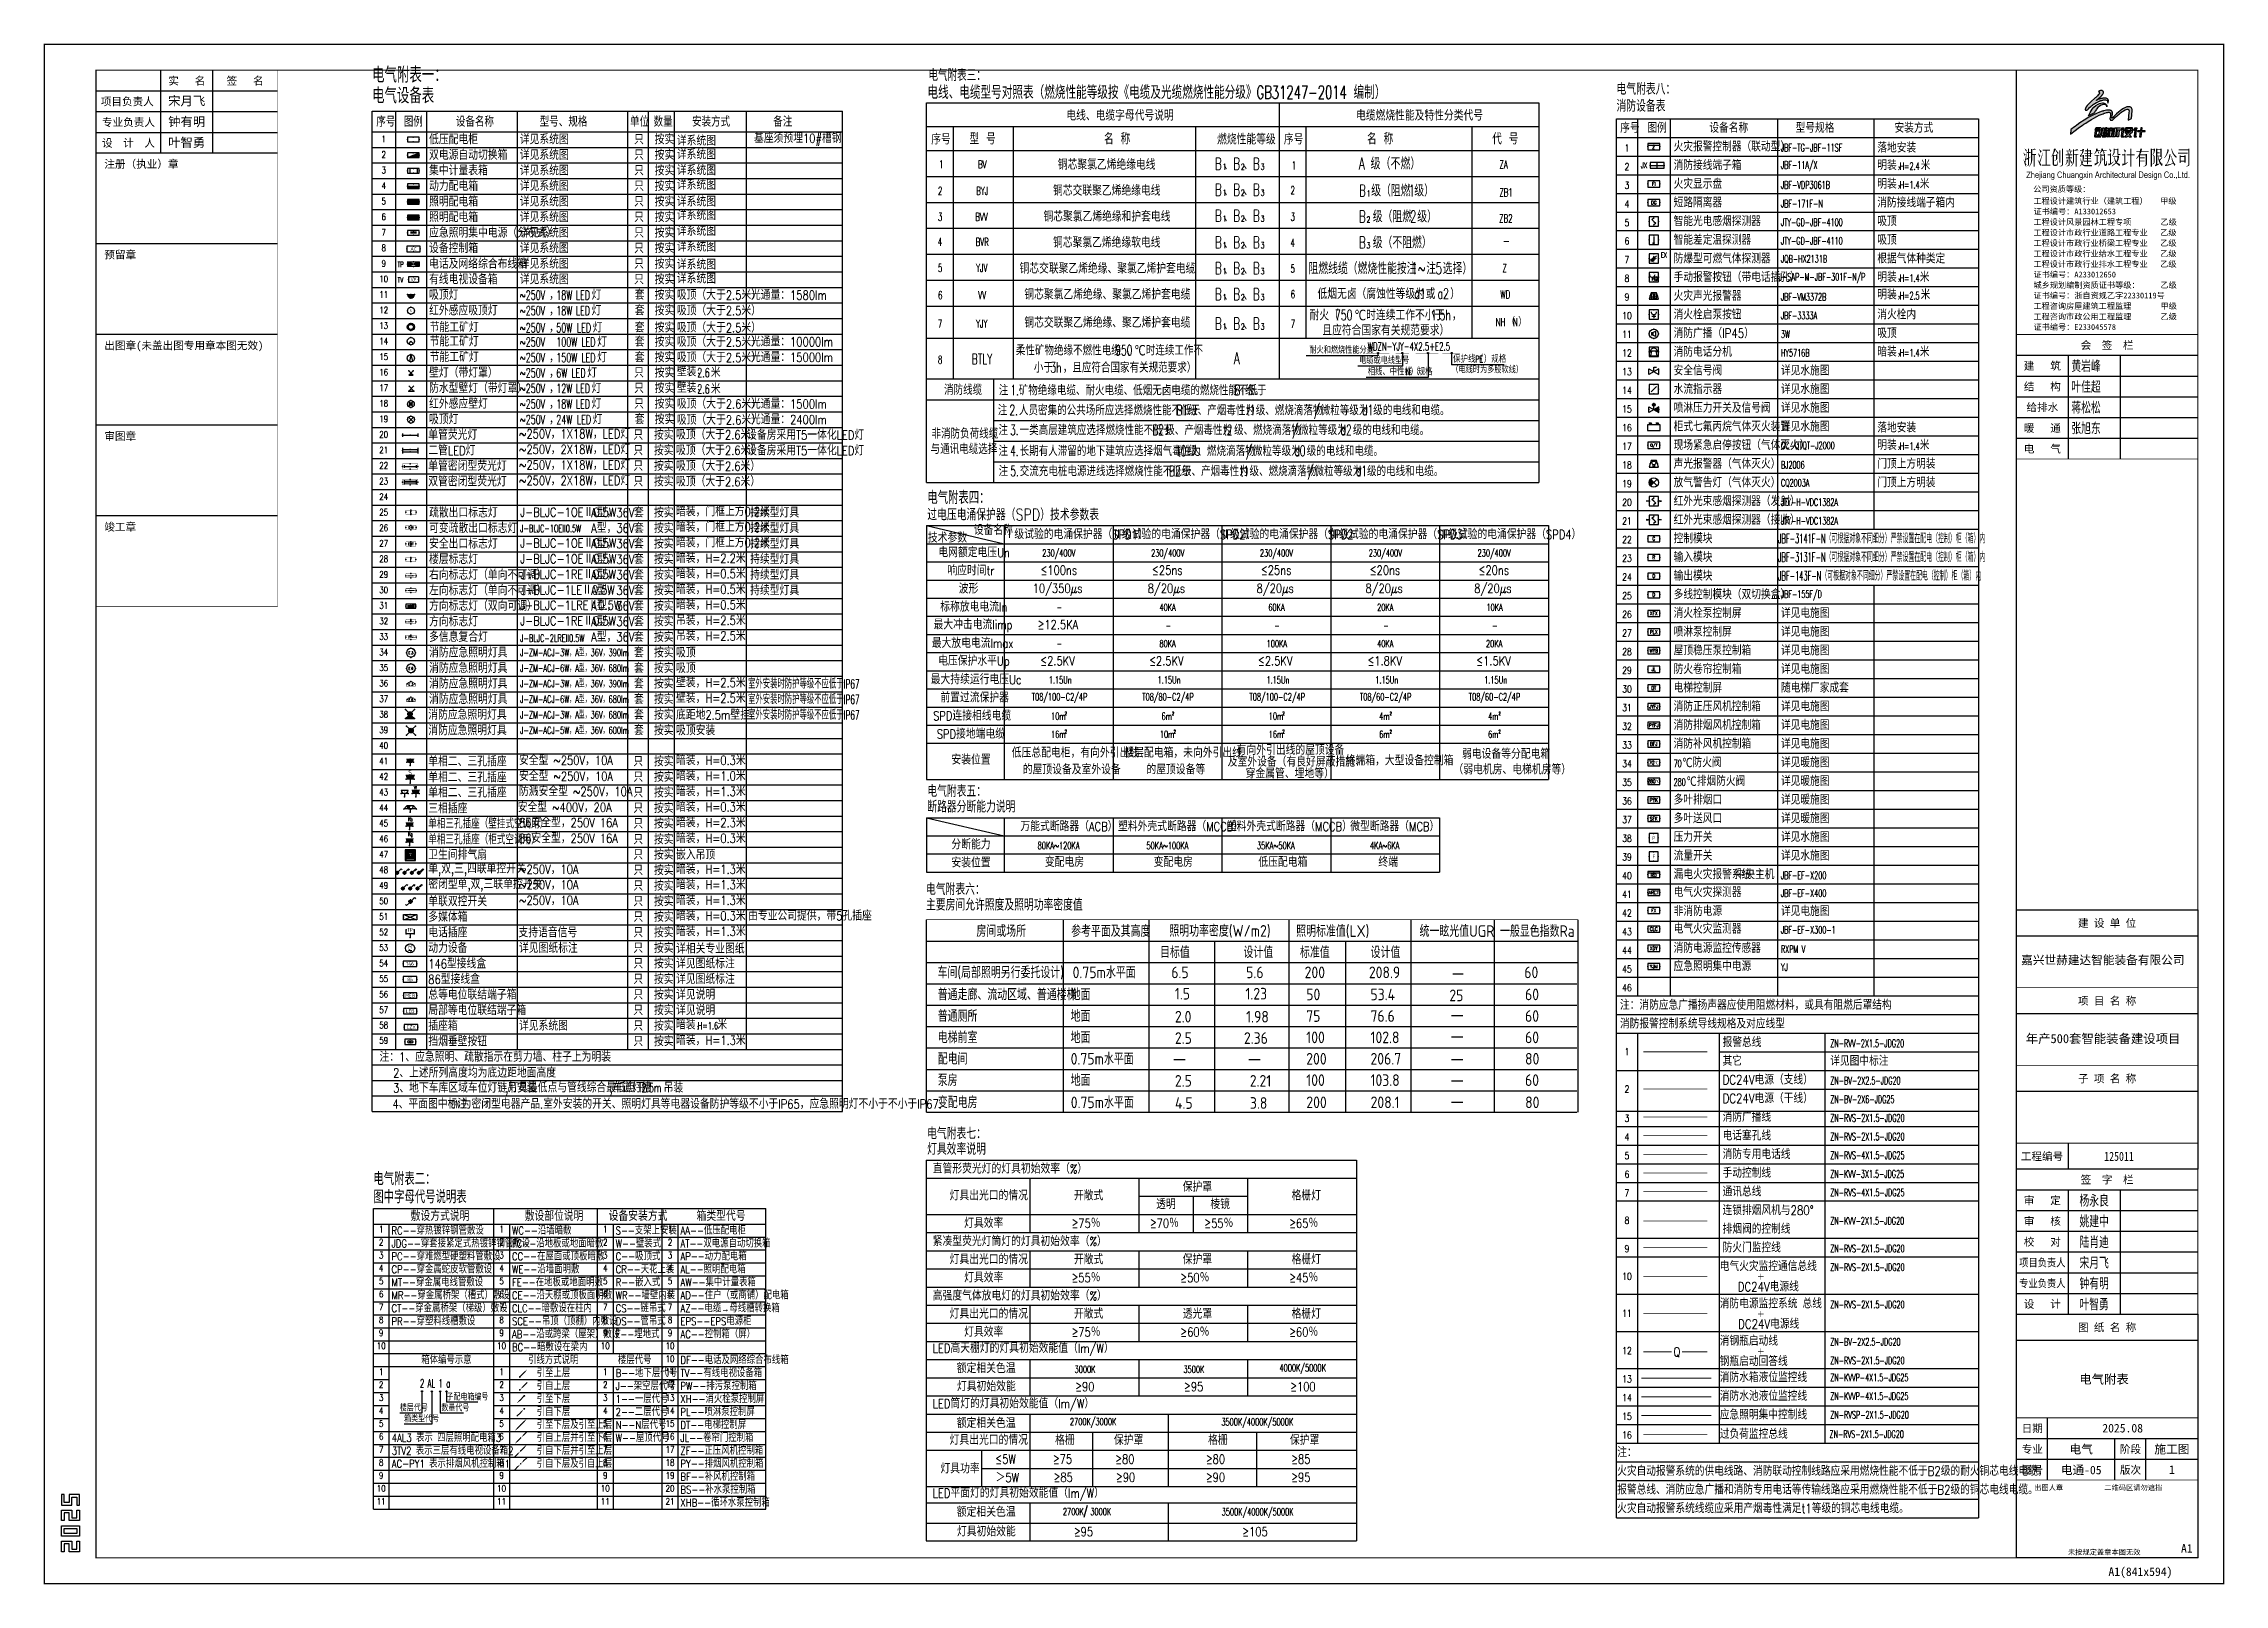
# Model space of a CAD drawing. Extents: x -1396510 to 1250330, y -1892470 to 1623980.
# Drawn here: x -1206845 to -1122695, y -222385 to -162935 of the extents above; entities that cross this region are included whole.
import ezdxf
from ezdxf.enums import TextEntityAlignment as Align

# ---------------------------------------------------------------- set-up
doc = ezdxf.new("R2010")
doc.units = 0
doc.header["$LTSCALE"] = 1000
doc.header["$MEASUREMENT"] = 0
doc.linetypes.add('DASH', pattern=[0.35, 0.25, -0.1])
doc.layers.get('Defpoints').update_dxf_attribs({"color": 210})
for name, color, linetype in [('-DS 电气', 130, 'Continuous'), ('0-cxFrame', 155, 'Continuous'), ('DIM-照明', 3, 'Continuous'), ('EQUIP-动力', 3, 'Continuous'), ('EQUIP-广播', 3, 'Continuous'), ('EQUIP-应急', 3, 'Continuous'), ('EQUIP-插座', 3, 'Continuous'), ('EQUIP-消防', 3, 'Continuous'), ('EQUIP-照明', 3, 'Continuous'), ('EQUIP-电视', 3, 'Continuous'), ('EQUIP-箱柜', 3, 'Continuous'), ('EQUIP-通讯', 3, 'Continuous'), ('LWIRE', 4, 'Continuous'), ('qianming', 155, 'Continuous'), ('TEL_TEXT', 7, 'Continuous'), ('WIRE-消防', 5, 'DASH'), ('WIRE-照明', 1, 'Continuous'), ('灯具', 1, 'Continuous'), ('电气系统图', 7, 'Continuous'), ('经纶图框—文字', 3, 'Continuous')]:
    doc.layers.add(name, color=color, linetype=linetype)
doc.layers.add('0-cxText', color=131, linetype='Continuous', lineweight=25)
doc.styles.add('-黑体', font='simhei.ttf', dxfattribs={"width": 0.8})
doc.styles.add('_TCH_LABEL', font='COMPLEX', dxfattribs={"bigfont": 'GBCBIG'})
doc.styles.add('_TEL_ATTDEF', font='GBENOR', dxfattribs={"width": 0.8, "height": 3, "bigfont": 'GBCBIG'})
doc.styles.add('_TEL_DIM', font='SIMPLEX', dxfattribs={"width": 0.8, "height": 3.5, "bigfont": 'HZTXT'})
doc.styles.add('BZHZ', font='bzxw', dxfattribs={"width": 0.8, "bigfont": 'bzhz'})
doc.styles.add('cx_biaoti', font='')
doc.styles.add('cx_tuming', font='simhei.ttf')
doc.styles.add('cx_tuqian1', font='')
doc.styles.add('GPS', font='gbenor.shx', dxfattribs={"width": 0.8, "bigfont": 'gbcbig.shx'})
doc.styles.get("Standard").update_dxf_attribs({"font": 'gbenor.shx', "bigfont": 'gbcbig.shx'})
doc.styles.add('TG_LINETYPE', font='SIMPLEX', dxfattribs={"width": 0.8, "height": 3, "bigfont": 'HZTXT'})
doc.styles.add('TKJY_宋体', font='', dxfattribs={"width": 0.8})
doc.styles.add('TS', font='tssdeng.shx', dxfattribs={"width": 0.9, "bigfont": 'tssdchn.shx'})
doc.styles.add('图框宋体', font='', dxfattribs={"width": 0.75})
doc.styles.add('黑体', font='simhei.ttf', dxfattribs={"height": 12})
doc.styles.get('cx_biaoti').set_extended_font_data('SimSun')
doc.styles.get('cx_tuqian1').set_extended_font_data('SimSun')
doc.styles.get('TKJY_宋体').set_extended_font_data('SimSun')
doc.styles.get('图框宋体').set_extended_font_data('SimSun')
doc.linetypes.add('TG_B', pattern='A,1,-0.3,["B",TG_LINETYPE,S=0.1,R=0,X=-0.25,Y=-0.15],0', length=1.3)
doc.linetypes.add('TG_G', pattern='A,1,-0.3,["G",TG_LINETYPE,S=0.1,R=0,X=-0.25,Y=-0.15],0', length=1.3)
doc.linetypes.add('TG_H', pattern='A,1,-0.3,["H",TG_LINETYPE,S=0.1,R=0,X=-0.25,Y=-0.15],0', length=1.3)
doc.linetypes.add('TG_M', pattern='A,1,-0.3,["M",TG_LINETYPE,S=0.1,R=0,X=-0.25,Y=-0.15],0', length=1.3)
doc.linetypes.add('TG_N', pattern='A,1,-0.3,["N",TG_LINETYPE,S=0.1,R=0,X=-0.25,Y=-0.15],0', length=1.3)
doc.linetypes.add('TG_O', pattern='A,1,-0.3,["O",TG_LINETYPE,S=0.1,R=0,X=-0.25,Y=-0.15],0', length=1.3)
doc.linetypes.add('TG_S', pattern='A,1,-0.3,["S",TG_LINETYPE,S=0.1,R=0,X=-0.25,Y=-0.15],0', length=1.3)
doc.linetypes.add('TG_X', pattern='A,1,-0.3,["X",TG_LINETYPE,S=0.1,R=0,X=-0.25,Y=-0.15],0', length=1.3)
doc.linetypes.add('TG_Y', pattern='A,1,-0.3,["Y",TG_LINETYPE,S=0.1,R=0,X=-0.25,Y=-0.15],0', length=1.3)
doc.linetypes.add('TG_YJ', pattern='A,1,-0.6,["YJ",TG_LINETYPE,S=0.1,R=0,X=-0.6,Y=-0.15],0', length=1.6)
doc.linetypes.add('TG_YW', pattern='A,1,-0.6,["YW",TG_LINETYPE,S=0.1,R=0,X=-0.6,Y=-0.15],0', length=1.6)
doc.linetypes.add('TG_Z', pattern='A,1,-0.3,["Z",TG_LINETYPE,S=0.1,R=0,X=-0.25,Y=-0.15],0', length=1.3)

msp = doc.modelspace()

# ---------------------------------------------------------------- texts
at = {"layer": '-DS 电气', "color": 3, "style": '_TEL_DIM', "width": 0.6}
for s, height, p in [('w', 179.2, (-1192557.9, -191702)), ('Kb', 143.36, (-1192786.2, -192937.9)), ('Kg', 143.36, (-1192786.2, -193509.8))]:
    msp.add_text(s, height=height, dxfattribs=at).set_placement(p)
at = {"layer": '-DS 电气', "color": 3, "style": '_TEL_DIM', "flags": 1}
for p in [(-1192487.9, -191999.7), (-1192723.9, -193262.1), (-1192723.9, -193881.8)]:
    msp.add_attdef('A', text='空调插座', height=0.00525, dxfattribs=at).set_placement(p, align=Align.MIDDLE_CENTER)
at = {"style": 'GPS'}
for s, p in [('房间或场所', (-1170849.8, -197401.5)), ('参考平面及其高度', (-1167197.7, -197401.5)), ('照明功率密度(W/m2)', (-1163407, -197394.4)), ('照明标准值(LX)', (-1158509.7, -197401.5)), ('统一眩光值UGR', (-1153750.7, -197401.5)), ('一般显色指数Ra', (-1150646.2, -197401.5)), ('目标值', (-1163763.4, -198219.4)), ('设计值', (-1160546.1, -198219.4)), ('标准值', (-1158364.4, -198219.4)), ('设计值', (-1155639.6, -198219.4)), ('车间(局部照明另行委托设计)', (-1172349.7, -198996, 54950)), ('0.75m水平面', (-1167138.3, -198996, 54950)), ('6.5', (-1163330.4, -198996, 54950)), ('5.6', (-1160441, -198996, 54950)), ('200', (-1158185.4, -198996, 54950)), ('208.9', (-1155706.6, -198996, 54950)), ('60', (-1149710.4, -198996, 54950)), ('普通走廊、流动区域、普通楼梯', (-1172342.4, -199847.4)), ('地面', (-1167217.5, -199847.4)), ('1.5', (-1163191.5, -199818.7)), ('1.23', (-1160470.1, -199818.7)), ('50', (-1158123.5, -199847.4)), ('53.4', (-1155644.7, -199847.4)), ('25', (-1152600.1, -199884.6)), ('60', (-1149681.2, -199847.4)), ('普通厕所', (-1172342.4, -200679.4)), ('地面', (-1167217.5, -200679.4)), ('2.0', (-1163191.5, -200706.2)), ('1.98', (-1160443.7, -200706.2)), ('75', (-1158123.5, -200679.4)), ('76.6', (-1155644.7, -200679.4)), ('60', (-1149681.2, -200679.4)), ('电梯前室', (-1172342.4, -201504.4)), ('地面', (-1167217.5, -201504.4)), ('2.5', (-1163191.5, -201531.2)), ('2.36', (-1160527.2, -201531.2)), ('100', (-1158123.5, -201504.4)), ('102.8', (-1155644.7, -201504.4)), ('60', (-1149681.2, -201504.4)), ('配电间', (-1172342.4, -202329.4)), ('0.75m水平面', (-1167214.6, -202331.1)), ('200', (-1158123.5, -202329.4)), ('206.7', (-1155644.7, -202329.4)), ('80', (-1149681.2, -202329.4)), ('泵房', (-1172342.4, -203154.4)), ('地面', (-1167214.6, -203156.1)), ('2.5', (-1163191.5, -203181.2)), ('2.21', (-1160302.2, -203181.2)), ('100', (-1158123.5, -203154.4)), ('103.8', (-1155644.7, -203154.4)), ('60', (-1149681.2, -203154.4)), ('变配电房', (-1172338.4, -204009.6)), ('0.75m水平面', (-1167210.5, -204011.3)), ('4.5', (-1163187.5, -204036.4)), ('3.8', (-1160298.1, -204036.4)), ('200', (-1158119.5, -204009.6)), ('208.1', (-1155640.6, -204009.6)), ('80', (-1149677.1, -204009.6))]:
    msp.add_text(s, height=450, dxfattribs=at).set_placement(p)
at = {"layer": 'DIM-照明', "color": 4, "linetype": 'ByBlock', "style": '_TEL_DIM', "width": 0.8}
msp.add_text('Q', height=350, dxfattribs=at).set_placement((-1143822.9, -213413.9), align=Align.MIDDLE_CENTER)
at = {"layer": 'TEL_TEXT'}
for s, height, style, width, p in [('电气附表一：', 600, '_TEL_DIM', 0.8, (-1194171.5, -164440.7)), ('电气附表三：', 460.8, '_TEL_DIM', 0.8, (-1172700.4, -164379.2)), ('电气设备表', 600, '_TEL_DIM', 0.8, (-1194171.5, -165240.7)), ('电线、电缆型号对照表（燃烧性能等级按《电缆及光缆燃烧性能分级》', 512, '_TEL_DIM', 0.8, (-1172739.5, -165070.4)), ('GB31247-2014', 512, '_TEL_DIM', 0.64, (-1160041.9, -165070.4)), ('编制）', 512, '_TEL_DIM', 0.8, (-1156297, -165070.4)), ('序号', 400, '_TEL_DIM', 0.8, (-1194010, -166140.7)), ('图例', 400, '_TEL_DIM', 0.8, (-1192947.4, -166140.7)), ('设备名称', 400, '_TEL_DIM', 0.8, (-1190938.8, -166140.7)), ('型号、规格', 400, '_TEL_DIM', 0.8, (-1187703.8, -166140.7)), ('单位', 400, '_TEL_DIM', 0.8, (-1184217.6, -166140.7)), ('数量', 400, '_TEL_DIM', 0.8, (-1183308.8, -166140.7)), ('安装方式', 400, '_TEL_DIM', 0.8, (-1181825, -166140.7)), ('备注', 400, '_TEL_DIM', 0.8, (-1178690.1, -166140.7)), ('电线、电缆字母代号说明', 409.6, '_TEL_DIM', 0.8, (-1167382.1, -165905.1)), ('电缆燃烧性能及特性分类代号', 409.6, '_TEL_DIM', 0.8, (-1156201.1, -165905.1)), ('低压配电柜', 350, '_TEL_DIM', 0.8, (-1191971.5, -166815.7)), ('详见系统图', 350, '_TEL_DIM', 0.8, (-1188471.5, -166815.7)), ('只', 350, '_TEL_DIM', 0.8, (-1184059.6, -166815.7)), ('按实', 350, '_TEL_DIM', 0.8, (-1183263.9, -166815.7)), ('详系统图', 350, '_TEL_DIM', 0.8, (-1182411.5, -166866.6)), ('基座须预埋10#槽钢', 350, '_TEL_DIM', 0.8, (-1179431.5, -166762.2)), ('序号', 409.6, '_TEL_DIM', 0.8, (-1172593.5, -166826.7)), ('型', 440.9, '_TEL_DIM', 0.8, (-1171114.7, -166826.7)), ('号', 440.9, '_TEL_DIM', 0.8, (-1170477.7, -166826.7)), ('名', 441.2, '_TEL_DIM', 0.8, (-1165924.9, -166826.7)), ('称', 441.2, '_TEL_DIM', 0.8, (-1165287.3, -166826.7)), ('燃烧性能等级', 409.6, '_TEL_DIM', 0.8, (-1161562.4, -166826.7)), ('序号', 409.6, '_TEL_DIM', 0.8, (-1158986.7, -166826.7)), ('名', 441.2, '_TEL_DIM', 0.8, (-1155776.6, -166826.7)), ('称', 441.2, '_TEL_DIM', 0.8, (-1155139, -166826.7)), ('代', 440.7, '_TEL_DIM', 0.8, (-1150946.2, -166826.7)), ('号', 440.7, '_TEL_DIM', 0.8, (-1150309.4, -166826.7)), ('双电源自动切换箱', 350, '_TEL_DIM', 0.8, (-1191971.5, -167415.7)), ('详见系统图', 350, '_TEL_DIM', 0.8, (-1188471.5, -167415.7)), ('只', 350, '_TEL_DIM', 0.8, (-1184059.6, -167415.7)), ('按实', 350, '_TEL_DIM', 0.8, (-1183263.9, -167415.7)), ('详系统图', 350, '_TEL_DIM', 0.8, (-1182411.5, -167396.6)), ('1', 307.2, '_TEL_DIM', 0.64, (-1172287.5, -167746.4)), ('BV', 307.2, '_TEL_DIM', 0.64, (-1170785.6, -167746.4)), ('铜芯聚氯乙烯绝缘电线', 409.6, '_TEL_DIM', 0.8, (-1167709, -167801.4)), ('B', 462, '_TEL_DIM', 0.64, (-1161645.7, -167801.4)), ('B', 462, '_TEL_DIM', 0.64, (-1160945.2, -167801.4)), ('B', 462, '_TEL_DIM', 0.64, (-1160181.4, -167801.4)), ('A', 456.9, '_TEL_DIM', 0.64, (-1156094.2, -167790)), ('级（不燃）', 456.89, '_TEL_DIM', 0.8, (-1155640.5, -167790)), ('ZA', 308, '_TEL_DIM', 0.64, (-1150666.4, -167751.8)), ('集中计量表箱', 350, '_TEL_DIM', 0.8, (-1191971.5, -168015.7)), ('动力配电箱', 350, '_TEL_DIM', 0.8, (-1191971.5, -168615.7)), ('详见系统图', 350, '_TEL_DIM', 0.8, (-1188471.5, -168015.7)), ('详见系统图', 350, '_TEL_DIM', 0.8, (-1188471.5, -168615.7)), ('只', 350, '_TEL_DIM', 0.8, (-1184059.6, -168015.7)), ('只', 350, '_TEL_DIM', 0.8, (-1184059.6, -168615.7)), ('按实', 350, '_TEL_DIM', 0.8, (-1183263.9, -168015.7)), ('按实', 350, '_TEL_DIM', 0.8, (-1183263.9, -168615.7)), ('详系统图', 350, '_TEL_DIM', 0.8, (-1182411.5, -168006.6)), ('详系统图', 350, '_TEL_DIM', 0.8, (-1182411.5, -168566.6)), ('1', 231, '_TEL_DIM', 0.64, (-1161350, -167801.4)), ('、', 462, '_TEL_DIM', 0.8, (-1161314.8, -167801.4)), ('2', 231, '_TEL_DIM', 0.64, (-1160649.5, -167801.4)), ('、', 462, '_TEL_DIM', 0.8, (-1160551, -167801.4)), ('3', 231, '_TEL_DIM', 0.64, (-1159885.7, -167801.4)), ('1', 307.2, '_TEL_DIM', 0.64, (-1158680.7, -167790)), ('照明配电箱', 350, '_TEL_DIM', 0.8, (-1191971.5, -169215.7)), ('详见系统图', 350, '_TEL_DIM', 0.8, (-1188471.5, -169215.7)), ('只', 350, '_TEL_DIM', 0.8, (-1184059.6, -169215.7)), ('按实', 350, '_TEL_DIM', 0.8, (-1183263.9, -169215.7)), ('详系统图', 350, '_TEL_DIM', 0.8, (-1182411.5, -169216.6)), ('2', 307.2, '_TEL_DIM', 0.64, (-1172334.9, -168770.7)), ('BYJ', 307.2, '_TEL_DIM', 0.64, (-1170859.4, -168770.7)), ('铜芯交联聚乙烯绝缘电线', 409.6, '_TEL_DIM', 0.8, (-1167893.3, -168803)), ('B', 462, '_TEL_DIM', 0.64, (-1161645.7, -168803)), ('1', 231, '_TEL_DIM', 0.64, (-1161350, -168803)), ('、', 462, '_TEL_DIM', 0.8, (-1161314.8, -168803)), ('B', 462, '_TEL_DIM', 0.64, (-1160945.2, -168803)), ('2', 231, '_TEL_DIM', 0.64, (-1160649.5, -168803)), ('、', 462, '_TEL_DIM', 0.8, (-1160551, -168803)), ('B', 462, '_TEL_DIM', 0.64, (-1160181.4, -168803)), ('3', 231, '_TEL_DIM', 0.64, (-1159885.7, -168803)), ('2', 307.2, '_TEL_DIM', 0.64, (-1158728.1, -168745.7)), ('B', 451, '_TEL_DIM', 0.64, (-1156084.3, -168829.9)), ('1', 225.5, '_TEL_DIM', 0.64, (-1155795.7, -168829.9)), ('级（阻燃', 451, '_TEL_DIM', 0.8, (-1155615.8, -168829.9)), ('1', 451, '_TEL_DIM', 0.64, (-1154172.6, -168829.9)), ('级）', 451, '_TEL_DIM', 0.8, (-1153952.7, -168829.9)), ('ZB1', 308, '_TEL_DIM', 0.64, (-1150671.5, -168829.9)), ('照明配电箱', 350, '_TEL_DIM', 0.8, (-1191971.5, -169815.7)), ('详见系统图', 350, '_TEL_DIM', 0.8, (-1188471.5, -169815.7)), ('只', 350, '_TEL_DIM', 0.8, (-1184059.6, -169815.7)), ('按实', 350, '_TEL_DIM', 0.8, (-1183263.9, -169815.7)), ('详系统图', 350, '_TEL_DIM', 0.8, (-1182411.5, -169736.6)), ('详系统图', 350, '_TEL_DIM', 0.8, (-1182411.5, -170346.6)), ('3', 307.2, '_TEL_DIM', 0.64, (-1172334.9, -169772.3)), ('BVV', 307.2, '_TEL_DIM', 0.64, (-1170891, -169772.3)), ('铜芯聚氯乙烯绝缘和护套电线', 409.6, '_TEL_DIM', 0.8, (-1168261.9, -169804.6)), ('B', 462, '_TEL_DIM', 0.64, (-1161645.7, -169804.6)), ('1', 231, '_TEL_DIM', 0.64, (-1161350, -169804.6)), ('、', 462, '_TEL_DIM', 0.8, (-1161314.8, -169804.6)), ('B', 462, '_TEL_DIM', 0.64, (-1160945.2, -169804.6)), ('2', 231, '_TEL_DIM', 0.64, (-1160649.5, -169804.6)), ('、', 462, '_TEL_DIM', 0.8, (-1160551, -169804.6)), ('B', 462, '_TEL_DIM', 0.64, (-1160181.4, -169804.6)), ('3', 231, '_TEL_DIM', 0.64, (-1159885.7, -169804.6)), ('3', 307.2, '_TEL_DIM', 0.64, (-1158728.1, -169770.2)), ('B', 451, '_TEL_DIM', 0.64, (-1156087.3, -169831.5)), ('2', 225.5, '_TEL_DIM', 0.64, (-1155798.6, -169831.5)), ('级（阻燃', 451, '_TEL_DIM', 0.8, (-1155557, -169831.5)), ('2', 451, '_TEL_DIM', 0.64, (-1154113.8, -169831.5)), ('级）', 451, '_TEL_DIM', 0.8, (-1153838.9, -169831.5)), ('ZB2', 308, '_TEL_DIM', 0.64, (-1150676.8, -169831.5)), ('应急照明集中电源（分布式）', 350, '_TEL_DIM', 0.8, (-1191971.5, -170415.7)), ('设备控制箱', 350, '_TEL_DIM', 0.8, (-1191971.5, -171015.7)), ('详见系统图', 350, '_TEL_DIM', 0.8, (-1188471.5, -170415.7)), ('详见系统图', 350, '_TEL_DIM', 0.8, (-1188471.5, -171015.7)), ('只', 350, '_TEL_DIM', 0.8, (-1184059.6, -170415.7)), ('只', 350, '_TEL_DIM', 0.8, (-1184059.6, -171015.7)), ('按实', 350, '_TEL_DIM', 0.8, (-1183263.9, -170415.7)), ('按实', 350, '_TEL_DIM', 0.8, (-1183263.9, -171015.7)), ('详系统图', 350, '_TEL_DIM', 0.8, (-1182411.5, -170956.6)), ('4', 307.2, '_TEL_DIM', 0.64, (-1172340.2, -170742.1)), ('BVR', 307.2, '_TEL_DIM', 0.64, (-1170880.4, -170742.1)), ('铜芯聚氯乙烯绝缘软电线', 409.6, '_TEL_DIM', 0.8, (-1167893.3, -170806.2)), ('B', 462, '_TEL_DIM', 0.64, (-1161645.7, -170833.1)), ('1', 231, '_TEL_DIM', 0.64, (-1161350, -170833.1)), ('、', 462, '_TEL_DIM', 0.8, (-1161314.8, -170833.1)), ('B', 462, '_TEL_DIM', 0.64, (-1160945.2, -170833.1)), ('2', 231, '_TEL_DIM', 0.64, (-1160649.5, -170833.1)), ('、', 462, '_TEL_DIM', 0.8, (-1160551, -170833.1)), ('B', 462, '_TEL_DIM', 0.64, (-1160181.4, -170833.1)), ('3', 231, '_TEL_DIM', 0.64, (-1159885.7, -170833.1)), ('4', 307.2, '_TEL_DIM', 0.64, (-1158733.3, -170778.5)), ('B', 451, '_TEL_DIM', 0.64, (-1156087.3, -170833.1)), ('3', 225.5, '_TEL_DIM', 0.64, (-1155798.6, -170833.1)), ('级（不阻燃）', 451, '_TEL_DIM', 0.8, (-1155557, -170833.1)), ('-', 400, '_TEL_DIM', 0.64, (-1150544.5, -170741.9)), ('TP', 200, '_TEL_DIM', 0.6, (-1193182.3, -171555.7)), ('电话及网络综合布线箱', 350, '_TEL_DIM', 0.8, (-1191971.5, -171615.7)), ('详见系统图', 350, '_TEL_DIM', 0.8, (-1188471.5, -171615.7)), ('只', 350, '_TEL_DIM', 0.8, (-1184059.6, -171615.7)), ('按实', 350, '_TEL_DIM', 0.8, (-1183263.9, -171615.7)), ('详系统图', 350, '_TEL_DIM', 0.8, (-1182411.5, -171646.6)), ('5', 307.2, '_TEL_DIM', 0.64, (-1172334.9, -171743.7)), ('YJV', 307.2, '_TEL_DIM', 0.64, (-1170864.6, -171743.7)), ('铜芯交联聚乙烯绝缘、聚氯乙烯护套电缆', 409.6, '_TEL_DIM', 0.8, (-1169185, -171807.8)), ('B', 462, '_TEL_DIM', 0.64, (-1161645.7, -171834.7)), ('1', 231, '_TEL_DIM', 0.64, (-1161350, -171834.7)), ('B', 462, '_TEL_DIM', 0.64, (-1160945.2, -171834.7)), ('2', 231, '_TEL_DIM', 0.64, (-1160649.5, -171834.7)), ('B', 462, '_TEL_DIM', 0.64, (-1160181.4, -171834.7)), ('3', 231, '_TEL_DIM', 0.64, (-1159885.7, -171834.7)), ('5', 307.2, '_TEL_DIM', 0.64, (-1158728.1, -171770.3)), ('阻燃线缆（燃烧性能按注', 451, '_TEL_DIM', 0.8, (-1158037.4, -171832.7)), ('1~', 451, '_TEL_DIM', 0.64, (-1154068.6, -171832.7)), ('注', 451, '_TEL_DIM', 0.8, (-1153491.3, -171832.7)), ('5', 451, '_TEL_DIM', 0.64, (-1153130.5, -171832.7)), ('选择）', 451, '_TEL_DIM', 0.8, (-1152855.6, -171832.7)), ('Z', 308, '_TEL_DIM', 0.64, (-1150546.7, -171758.1)), ('TV', 200, '_TEL_DIM', 0.6, (-1193182.3, -172155.7)), ('有线电视设备箱', 350, '_TEL_DIM', 0.8, (-1191971.5, -172215.7)), ('吸顶灯', 350, '_TEL_DIM', 0.8, (-1191971.5, -172815.7)), ('详见系统图', 350, '_TEL_DIM', 0.8, (-1188471.5, -172215.7)), ('~250V', 350, '_TEL_DIM', 0.64, (-1188471.5, -172815.7)), ('18W', 350, '_TEL_DIM', 0.64, (-1187060.8, -172815.7)), ('LED', 350, '_TEL_DIM', 0.64, (-1186307.9, -172815.7)), ('灯', 350, '_TEL_DIM', 0.8, (-1185699.9, -172815.7)), ('只', 350, '_TEL_DIM', 0.8, (-1184059.6, -172215.7)), ('套', 350, '_TEL_DIM', 0.8, (-1184033.8, -172815.7)), ('按实', 350, '_TEL_DIM', 0.8, (-1183263.9, -172215.7)), ('按实', 350, '_TEL_DIM', 0.8, (-1183263.9, -172815.7)), ('详系统图', 350, '_TEL_DIM', 0.8, (-1182411.5, -172186.6)), ('吸顶（大于2.5米）', 350, '_TEL_DIM', 0.8, (-1182411.5, -172815.7)), ('光通量：1580lm', 350, '_TEL_DIM', 0.8, (-1179552, -172815.7)), ('6', 307.2, '_TEL_DIM', 0.64, (-1172329.7, -172795.3)), ('VV', 307.2, '_TEL_DIM', 0.64, (-1170780.4, -172795.3)), ('铜芯聚氯乙烯绝缘、聚氯乙烯护套电缆', 409.6, '_TEL_DIM', 0.8, (-1169000.6, -172809.4)), ('B', 462, '_TEL_DIM', 0.64, (-1161645.7, -172836.3)), ('、', 462, '_TEL_DIM', 0.8, (-1161314.8, -171834.7)), ('B', 462, '_TEL_DIM', 0.64, (-1160945.2, -172836.3)), ('、', 462, '_TEL_DIM', 0.8, (-1160551, -171834.7)), ('B', 462, '_TEL_DIM', 0.64, (-1160181.4, -172836.3)), ('6', 307.2, '_TEL_DIM', 0.64, (-1158722.8, -172758.8)), ('低烟无卤（腐蚀性等级为', 409.6, '_TEL_DIM', 0.8, (-1157688.8, -172787.8)), ('a1', 409.6, '_TEL_DIM', 0.64, (-1153952.2, -172787.8)), ('或', 409.6, '_TEL_DIM', 0.8, (-1153515.3, -172787.8)), ('a2', 409.6, '_TEL_DIM', 0.64, (-1153055.5, -172787.8)), ('）', 409.6, '_TEL_DIM', 0.8, (-1152568.7, -172787.8)), ('WD', 308, '_TEL_DIM', 0.64, (-1150633.1, -172765.1)), ('红外感应吸顶灯', 350, '_TEL_DIM', 0.8, (-1191971.5, -173415.7)), ('~250V', 350, '_TEL_DIM', 0.64, (-1188471.5, -173415.7)), ('，', 350, '_TEL_DIM', 0.8, (-1187340.8, -172815.7)), ('，', 350, '_TEL_DIM', 0.8, (-1187340.8, -173415.7)), ('18W', 350, '_TEL_DIM', 0.64, (-1187060.8, -173415.7)), ('LED', 350, '_TEL_DIM', 0.64, (-1186307.9, -173415.7)), ('灯', 350, '_TEL_DIM', 0.8, (-1185699.9, -173415.7)), ('套', 350, '_TEL_DIM', 0.8, (-1184033.8, -173415.7)), ('按实', 350, '_TEL_DIM', 0.8, (-1183263.9, -173415.7)), ('吸顶（大于2.5米）', 350, '_TEL_DIM', 0.8, (-1182411.5, -173415.7)), ('1', 231, '_TEL_DIM', 0.64, (-1161350, -172836.3)), ('、', 462, '_TEL_DIM', 0.8, (-1161314.8, -172836.3)), ('2', 231, '_TEL_DIM', 0.64, (-1160649.5, -172836.3)), ('、', 462, '_TEL_DIM', 0.8, (-1160551, -172836.3)), ('3', 231, '_TEL_DIM', 0.64, (-1159885.7, -172836.3)), ('耐火（', 409.6, '_TEL_DIM', 0.8, (-1157997.5, -173610.9)), ('750', 409.6, '_TEL_DIM', 0.64, (-1157014.5, -173610.9)), ('℃时连续工作不小于', 409.6, '_TEL_DIM', 0.8, (-1156265.5, -173610.9)), ('1.5h', 409.6, '_TEL_DIM', 0.64, (-1153316.4, -173610.9)), ('节能工矿灯', 350, '_TEL_DIM', 0.8, (-1191947.6, -174063.7)), ('~250V', 350, '_TEL_DIM', 0.64, (-1188471.5, -174077.2)), ('，', 350, '_TEL_DIM', 0.8, (-1187340.8, -174077.2)), ('50W', 350, '_TEL_DIM', 0.64, (-1187060.8, -174077.2)), ('LED', 350, '_TEL_DIM', 0.64, (-1186265.3, -174077.2)), ('灯', 350, '_TEL_DIM', 0.8, (-1185657.3, -174077.2)), ('套', 350, '_TEL_DIM', 0.8, (-1184033.8, -174077.2)), ('按实', 350, '_TEL_DIM', 0.8, (-1183263.9, -174077.2)), ('吸顶（大于2.5米）', 350, '_TEL_DIM', 0.8, (-1182411.5, -174077.2)), ('7', 307.2, '_TEL_DIM', 0.64, (-1172334.9, -173894.1)), ('YJY', 307.2, '_TEL_DIM', 0.64, (-1170864.6, -173894.1)), ('铜芯交联聚乙烯绝缘、聚乙烯护套电缆', 409.6, '_TEL_DIM', 0.8, (-1169000.6, -173896.5)), ('B', 462, '_TEL_DIM', 0.64, (-1161645.7, -173970.7)), ('1', 231, '_TEL_DIM', 0.64, (-1161350, -173970.7)), ('、', 462, '_TEL_DIM', 0.8, (-1161314.8, -173970.7)), ('B', 462, '_TEL_DIM', 0.64, (-1160945.2, -173970.7)), ('2', 231, '_TEL_DIM', 0.64, (-1160649.5, -173970.7)), ('、', 462, '_TEL_DIM', 0.8, (-1160551, -173970.7)), ('B', 462, '_TEL_DIM', 0.64, (-1160181.4, -173970.7)), ('3', 231, '_TEL_DIM', 0.64, (-1159885.7, -173970.7)), ('7', 307.2, '_TEL_DIM', 0.64, (-1158722.8, -173899.9)), ('且应符合国家有关规范要求）', 409.6, '_TEL_DIM', 0.8, (-1157502.2, -174194.9)), ('，', 409.6, '_TEL_DIM', 0.8, (-1152505, -173610.9)), ('NH', 308, '_TEL_DIM', 0.64, (-1150810.3, -173837.1)), ('（', 308, '_TEL_DIM', 0.8, (-1150397.3, -173837.1)), ('N', 308, '_TEL_DIM', 0.64, (-1150150.9, -173837.1)), ('）', 308, '_TEL_DIM', 0.8, (-1149944.4, -173837.1)), ('节能工矿灯', 350, '_TEL_DIM', 0.8, (-1191947.6, -174612.6)), ('节能工矿灯', 350, '_TEL_DIM', 0.8, (-1191947.6, -175212.6)), ('~250V', 350, '_TEL_DIM', 0.64, (-1188471.5, -174626.1)), ('~250V', 350, '_TEL_DIM', 0.64, (-1188471.5, -175226.1)), ('100W', 350, '_TEL_DIM', 0.64, (-1187060.8, -174626.1)), ('150W', 350, '_TEL_DIM', 0.64, (-1187060.8, -175226.1)), ('LED', 350, '_TEL_DIM', 0.64, (-1186094.6, -174626.1)), ('LED', 350, '_TEL_DIM', 0.64, (-1186094.6, -175226.1)), ('灯', 350, '_TEL_DIM', 0.8, (-1185486.6, -174626.1)), ('灯', 350, '_TEL_DIM', 0.8, (-1185486.6, -175226.1)), ('套', 350, '_TEL_DIM', 0.8, (-1184033.8, -174626.1)), ('套', 350, '_TEL_DIM', 0.8, (-1184033.8, -175226.1)), ('按实', 350, '_TEL_DIM', 0.8, (-1183263.9, -174626.1)), ('按实', 350, '_TEL_DIM', 0.8, (-1183263.9, -175226.1)), ('吸顶（大于2.5米）', 350, '_TEL_DIM', 0.8, (-1182411.5, -174626.1)), ('吸顶（大于2.5米）', 350, '_TEL_DIM', 0.8, (-1182411.5, -175226.1)), ('光通量：10000lm', 350, '_TEL_DIM', 0.8, (-1179552, -174615.7)), ('光通量：15000lm', 350, '_TEL_DIM', 0.8, (-1179552, -175215.7)), ('8', 307.2, '_TEL_DIM', 0.64, (-1172334.9, -175287.3)), ('BTLY', 400, '_TEL_DIM', 0.64, (-1171029.2, -175304.4)), ('柔性矿物绝缘不燃性电缆（', 400, '_TEL_DIM', 0.8, (-1169329.6, -174964.8)), ('950', 400, '_TEL_DIM', 0.64, (-1165489.6, -174964.8)), ('℃时连续工作不', 400, '_TEL_DIM', 0.8, (-1164758.1, -174964.8)), ('A', 462, '_TEL_DIM', 0.64, (-1160913.4, -175308.5)), ('耐火和燃烧性能分类', 256, '_TEL_DIM', 0.8, (-1158002.9, -174891.3)), ('电缆或电线型号', 256, '_TEL_DIM', 0.8, (-1156081.5, -175291.3)), ('WDZN-YJY-4X2.5+E2.5', 308, '_TEL_DIM', 0.64, (-1155752.1, -174772.3)), ('保护线（', 268.74, '_TEL_DIM', 0.8, (-1152460.5, -175244.2)), ('PE', 268.74, '_TEL_DIM', 0.64, (-1151600.6, -175244.2)), ('）规格', 268.74, '_TEL_DIM', 0.8, (-1151272.9, -175244.2)), ('壁灯（带灯罩）', 350, '_TEL_DIM', 0.8, (-1191971.5, -175815.7)), ('~250V', 350, '_TEL_DIM', 0.64, (-1188471.5, -175815.7)), ('，', 350, '_TEL_DIM', 0.8, (-1187340.8, -175226.1)), ('，', 350, '_TEL_DIM', 0.8, (-1187340.8, -175815.7)), ('6W', 350, '_TEL_DIM', 0.64, (-1187060.8, -175815.7)), ('LED', 350, '_TEL_DIM', 0.64, (-1186478.6, -175815.7)), ('灯', 350, '_TEL_DIM', 0.8, (-1185870.6, -175815.7)), ('只', 350, '_TEL_DIM', 0.8, (-1184059.6, -175815.7)), ('按实', 350, '_TEL_DIM', 0.8, (-1183263.9, -175815.7)), ('壁装，', 350, '_TEL_DIM', 0.8, (-1182411.5, -175768.8)), ('2.6', 350, '_TEL_DIM', 0.64, (-1181621.5, -175808.8)), ('米', 350, '_TEL_DIM', 0.8, (-1181097.5, -175808.8)), ('小于', 400, '_TEL_DIM', 0.8, (-1168633.4, -175629.3)), ('3h', 400, '_TEL_DIM', 0.64, (-1167993.4, -175629.3)), ('，且应符合国家有关规范要求）', 400, '_TEL_DIM', 0.8, (-1167517.9, -175629.3)), ('相线、中性线（', 262.5, '_TEL_DIM', 0.8, (-1155751.8, -175728)), ('N', 262.5, '_TEL_DIM', 0.64, (-1154281.9, -175728)), ('）规格', 262.5, '_TEL_DIM', 0.8, (-1154105.9, -175728)), ('（电线时为多股软线）', 256, '_TEL_DIM', 0.8, (-1152523.7, -175648.9)), ('红外感应壁灯', 350, '_TEL_DIM', 0.8, (-1191971.5, -177015.7)), ('防水型壁灯（带灯罩）', 350, '_TEL_DIM', 0.8, (-1191971.5, -176415.7)), ('~250V', 350, '_TEL_DIM', 0.64, (-1188471.5, -176415.7)), ('~250V', 350, '_TEL_DIM', 0.64, (-1188471.5, -177015.7)), ('，', 350, '_TEL_DIM', 0.8, (-1187340.8, -176415.7)), ('12W', 350, '_TEL_DIM', 0.64, (-1187060.8, -176415.7)), ('18W', 350, '_TEL_DIM', 0.64, (-1187060.8, -177015.7)), ('LED', 350, '_TEL_DIM', 0.64, (-1186307.9, -176415.7)), ('LED', 350, '_TEL_DIM', 0.64, (-1186307.9, -177015.7)), ('灯', 350, '_TEL_DIM', 0.8, (-1185699.9, -176415.7)), ('灯', 350, '_TEL_DIM', 0.8, (-1185699.9, -177015.7)), ('只', 350, '_TEL_DIM', 0.8, (-1184059.6, -176415.7)), ('只', 350, '_TEL_DIM', 0.8, (-1184059.6, -177015.7)), ('按实', 350, '_TEL_DIM', 0.8, (-1183263.9, -176415.7)), ('按实', 350, '_TEL_DIM', 0.8, (-1183263.9, -177015.7)), ('壁装，', 350, '_TEL_DIM', 0.8, (-1182411.5, -176398.8)), ('吸顶（大于2.6米）', 350, '_TEL_DIM', 0.8, (-1182411.5, -177015.7)), ('2.6', 350, '_TEL_DIM', 0.64, (-1181621.5, -176438.8)), ('米', 350, '_TEL_DIM', 0.8, (-1181097.5, -176438.8)), ('光通量：1500lm', 350, '_TEL_DIM', 0.8, (-1179552, -177015.7)), ('消防线缆', 400, '_TEL_DIM', 0.8, (-1172099.3, -176488.2)), ('注', 400, '_TEL_DIM', 0.8, (-1169984.9, -176505.5)), ('1.', 400, '_TEL_DIM', 0.64, (-1169535.9, -176505.5)), ('矿物绝缘电缆、耐火电缆、低烟无卤电缆的燃烧性能不低于', 400, '_TEL_DIM', 0.8, (-1169218.9, -176505.5)), ('B', 400, '_TEL_DIM', 0.64, (-1160898.9, -176505.5)), ('1', 200, '_TEL_DIM', 0.64, (-1160642.9, -176505.5)), ('级。', 400, '_TEL_DIM', 0.8, (-1160483.4, -176505.5)), ('吸顶灯', 350, '_TEL_DIM', 0.8, (-1191971.5, -177615.7)), ('~250V', 350, '_TEL_DIM', 0.64, (-1188471.5, -177615.7)), ('，', 350, '_TEL_DIM', 0.8, (-1187340.8, -177015.7)), ('，', 350, '_TEL_DIM', 0.8, (-1187340.8, -177615.7)), ('24W', 350, '_TEL_DIM', 0.64, (-1187060.8, -177615.7)), ('LED', 350, '_TEL_DIM', 0.64, (-1186265.3, -177615.7)), ('灯', 350, '_TEL_DIM', 0.8, (-1185657.3, -177615.7)), ('套', 350, '_TEL_DIM', 0.8, (-1184033.8, -177615.7)), ('按实', 350, '_TEL_DIM', 0.8, (-1183263.9, -177615.7)), ('吸顶（大于2.6米）', 350, '_TEL_DIM', 0.8, (-1182411.5, -177635.7)), ('光通量：2400lm', 350, '_TEL_DIM', 0.8, (-1179552, -177615.7)), ('注', 400, '_TEL_DIM', 0.8, (-1170024.2, -177275.8)), ('2.', 400, '_TEL_DIM', 0.64, (-1169575.2, -177275.8)), ('人员密集的公共场所应选择燃烧性能不低于', 400, '_TEL_DIM', 0.8, (-1169209.5, -177275.8)), ('B1', 400, '_TEL_DIM', 0.64, (-1163129.5, -177275.8)), ('级、产烟毒性为', 400, '_TEL_DIM', 0.8, (-1162678.5, -177275.8)), ('t1', 400, '_TEL_DIM', 0.64, (-1160438.5, -177275.8)), ('级、燃烧滴落物', 400, '_TEL_DIM', 0.8, (-1160072.7, -177275.8)), ('/', 400, '_TEL_DIM', 0.64, (-1157832.7, -177275.8)), ('微粒等级为', 400, '_TEL_DIM', 0.8, (-1157564.6, -177275.8)), ('d1', 400, '_TEL_DIM', 0.64, (-1155964.6, -177275.8)), ('级的电线和电缆。', 400, '_TEL_DIM', 0.8, (-1155537.9, -177275.8)), ('单管荧光灯', 350, '_TEL_DIM', 0.8, (-1192001.3, -178215.7)), ('~250V，1X18W，LED灯', 350, '_TEL_DIM', 0.8, (-1188501.3, -178166.1)), ('~250V，2X18W，LED灯', 350, '_TEL_DIM', 0.8, (-1188501.3, -178766.1)), ('只', 350, '_TEL_DIM', 0.8, (-1184089.4, -178215.7)), ('按实', 350, '_TEL_DIM', 0.8, (-1183293.7, -178215.7)), ('吸顶（大于2.6米）', 350, '_TEL_DIM', 0.8, (-1182441.3, -178205.7)), ('设备房采用T5一体化LED灯', 350, '_TEL_DIM', 0.8, (-1179698.8, -178215.7)), ('与通讯电缆选择', 400, '_TEL_DIM', 0.8, (-1172619.1, -178770.2)), ('非消防负荷线缆', 400, '_TEL_DIM', 0.8, (-1172583.1, -178177)), ('注', 400, '_TEL_DIM', 0.8, (-1169997.9, -178041.3)), ('3.', 400, '_TEL_DIM', 0.64, (-1169548.9, -178041.3)), ('一类高层建筑应选择燃烧性能不低于', 400, '_TEL_DIM', 0.8, (-1169183.2, -178041.3)), ('B2', 400, '_TEL_DIM', 0.64, (-1164063.2, -178041.3)), ('级、产烟毒性为', 400, '_TEL_DIM', 0.8, (-1163563.4, -178041.3)), ('t2', 400, '_TEL_DIM', 0.64, (-1161323.4, -178041.3)), ('级、燃烧滴落物', 400, '_TEL_DIM', 0.8, (-1160908.9, -178041.3)), ('/', 400, '_TEL_DIM', 0.64, (-1160448.7, -178847.8)), ('/', 400, '_TEL_DIM', 0.64, (-1158668.9, -178041.3)), ('微粒等级为', 400, '_TEL_DIM', 0.8, (-1158400.7, -178041.3)), ('d2', 400, '_TEL_DIM', 0.64, (-1156800.7, -178041.3)), ('级的电线和电缆。', 400, '_TEL_DIM', 0.8, (-1156325.3, -178041.3)), ('二管LED灯', 350, '_TEL_DIM', 0.8, (-1192001.3, -178815.7)), ('~250V，1X18W，LED灯', 350, '_TEL_DIM', 0.8, (-1188501.3, -179366.1)), ('只', 350, '_TEL_DIM', 0.8, (-1184089.4, -178815.7)), ('按实', 350, '_TEL_DIM', 0.8, (-1183293.7, -178815.7)), ('吸顶（大于2.6米）', 350, '_TEL_DIM', 0.8, (-1182441.3, -178805.7)), ('吸顶（大于2.6米）', 350, '_TEL_DIM', 0.8, (-1182441.3, -179415.7)), ('设备房采用T5一体化LED灯', 350, '_TEL_DIM', 0.8, (-1179698.8, -178815.7)), ('注', 400, '_TEL_DIM', 0.8, (-1169997.9, -178847.8)), ('注', 400, '_TEL_DIM', 0.8, (-1169994.2, -179625.8)), ('4.', 400, '_TEL_DIM', 0.64, (-1169548.8, -178847.8)), ('5.', 400, '_TEL_DIM', 0.64, (-1169545.2, -179625.8)), ('长期有人滞留的地下建筑应选择烟气毒性为', 400, '_TEL_DIM', 0.8, (-1169183.1, -178847.8)), ('交流充电桩电源进线选择燃烧性能不低于', 400, '_TEL_DIM', 0.8, (-1169179.5, -179625.8)), ('B2', 400, '_TEL_DIM', 0.64, (-1163419.5, -179625.8)), ('t0', 400, '_TEL_DIM', 0.64, (-1163103.1, -178847.8)), ('级、产烟毒性为', 400, '_TEL_DIM', 0.8, (-1162919.7, -179625.8)), ('级、燃烧滴落物', 400, '_TEL_DIM', 0.8, (-1162688.7, -178847.8)), ('t1', 400, '_TEL_DIM', 0.64, (-1160679.7, -179625.8)), ('级、燃烧滴落物', 400, '_TEL_DIM', 0.8, (-1160314, -179625.8)), ('微粒等级为', 400, '_TEL_DIM', 0.8, (-1160180.5, -178847.8)), ('d0', 400, '_TEL_DIM', 0.64, (-1158580.5, -178847.8)), ('级的电线和电缆。', 400, '_TEL_DIM', 0.8, (-1158105, -178847.8)), ('/', 400, '_TEL_DIM', 0.64, (-1158074, -179625.8)), ('微粒等级为', 400, '_TEL_DIM', 0.8, (-1157805.8, -179625.8)), ('d1', 400, '_TEL_DIM', 0.64, (-1156205.8, -179625.8)), ('级的电线和电缆。', 400, '_TEL_DIM', 0.8, (-1155779.1, -179625.8)), ('~250V，2X18W，LED灯', 350, '_TEL_DIM', 0.8, (-1188501.3, -179966.1)), ('吸顶（大于2.6米）', 350, '_TEL_DIM', 0.8, (-1182441.3, -180015.7)), ('疏散出口标志灯', 350, '_TEL_DIM', 0.8, (-1191971.5, -181215.7)), ('J-BLJC-1OEⅡ0.5W', 350, '_TEL_DIM', 0.8, (-1188457, -181191.2)), ('A型，36V', 350, '_TEL_DIM', 0.8, (-1185715.5, -181207.1)), ('套', 350, '_TEL_DIM', 0.8, (-1184063.8, -181215.7)), ('按实', 350, '_TEL_DIM', 0.8, (-1183293.9, -181215.7)), ('暗装，门框上方0.2米', 350, '_TEL_DIM', 0.8, (-1182441.5, -181166.1)), ('持续型灯具', 350, '_TEL_DIM', 0.8, (-1179581.8, -181215.7)), ('过电压电涌保护器（SPD）技术参数表', 450, '_TEL_DIM', 0.8, (-1172745.7, -181332.1)), ('电气附表四：', 500, '_TEL_DIM', 0.8, (-1172745.7, -180702.1)), ('可变疏散出口标志灯', 350, '_TEL_DIM', 0.8, (-1191971.5, -181815.7)), ('J-BLJC-1OEII0.5W', 280, '_TEL_DIM', 0.6, (-1188457, -181783.2)), ('A型，36V', 350, '_TEL_DIM', 0.8, (-1185715.5, -181807.1)), ('套', 350, '_TEL_DIM', 0.8, (-1184063.8, -181815.7)), ('按实', 350, '_TEL_DIM', 0.8, (-1183293.9, -181815.7)), ('暗装，门框上方0.2米', 350, '_TEL_DIM', 0.8, (-1182441.5, -181766.1)), ('持续型灯具', 350, '_TEL_DIM', 0.8, (-1179581.8, -181815.7)), ('设备名称', 350, '_TEL_DIM', 0.8, (-1170950.3, -181887.3)), ('Ⅰ级试验的电涌保护器（SPD1）', 350, '_TEL_DIM', 0.8, (-1169764.9, -182049.3)), ('Ⅱ级试验的电涌保护器（SPD2）', 350, '_TEL_DIM', 0.8, (-1165613.7, -182049.3)), ('Ⅱ级试验的电涌保护器（SPD2', 350, '_TEL_DIM', 0.8, (-1161441.2, -182049.3)), ('★', 175, '_TEL_DIM', 0.8, (-1157267.9, -181874.3)), ('Ⅲ级试验的电涌保护器（SPD3）', 350, '_TEL_DIM', 0.8, (-1157229.1, -182049.3)), ('）', 350, '_TEL_DIM', 0.8, (-1157162.1, -182049.3)), ('Ⅲ级试验的电涌保护器（SPD4）', 350, '_TEL_DIM', 0.8, (-1153029.1, -182049.3)), ('安全出口标志灯', 350, '_TEL_DIM', 0.8, (-1191971.5, -182415.7)), ('J-BLJC-1OEⅡ0.5W', 350, '_TEL_DIM', 0.8, (-1188457, -182383.2)), ('A型，36V', 350, '_TEL_DIM', 0.8, (-1185715.5, -182407.1)), ('套', 350, '_TEL_DIM', 0.8, (-1184063.8, -182415.7)), ('按实', 350, '_TEL_DIM', 0.8, (-1183293.9, -182415.7)), ('暗装，门框上方0.2米', 350, '_TEL_DIM', 0.8, (-1182441.5, -182366.1)), ('暗装，H=2.2米', 350, '_TEL_DIM', 0.8, (-1182441.5, -182966.1)), ('持续型灯具', 350, '_TEL_DIM', 0.8, (-1179581.8, -182415.7)), ('技术参数', 350, '_TEL_DIM', 0.8, (-1172722.5, -182183.6)), ('电网额定电压Un', 350, '_TEL_DIM', 0.8, (-1172319.7, -182749.3)), ('230/400V', 280, '_TEL_DIM', 0.6, (-1168311.6, -182730.4)), ('230/400V', 280, '_TEL_DIM', 0.6, (-1164111.6, -182730.4)), ('230/400V', 280, '_TEL_DIM', 0.6, (-1159911.6, -182730.4)), ('230/400V', 280, '_TEL_DIM', 0.6, (-1155711.6, -182730.4)), ('230/400V', 280, '_TEL_DIM', 0.6, (-1151511.6, -182730.4)), ('JBF-3141F-N（可根据对象不同细分）严禁设置在配电（控制）柜（箱）内', 360, '_TEL_DIM', 0.47, (-1139914.8, -182212.2)), ('JBF-3131F-N（可根据对象不同细分）严禁设置在配电（控制）柜（箱）内', 360, '_TEL_DIM', 0.47, (-1139914.8, -182932.2)), ('右向标志灯（单向不可调）', 350, '_TEL_DIM', 0.8, (-1191971.5, -183615.7)), ('楼层标志灯', 350, '_TEL_DIM', 0.8, (-1191971.5, -183015.7)), ('J-BLJC-1OEⅡ0.5W', 350, '_TEL_DIM', 0.8, (-1188457, -182989.7)), ('J-BLJC-1REⅡ0.5W', 350, '_TEL_DIM', 0.8, (-1188457, -183583.2)), ('A型，36V', 350, '_TEL_DIM', 0.8, (-1185715.5, -183007.1)), ('A型，36V', 350, '_TEL_DIM', 0.8, (-1185715.5, -183607.1)), ('套', 350, '_TEL_DIM', 0.8, (-1184063.8, -183015.7)), ('套', 350, '_TEL_DIM', 0.8, (-1184063.8, -183615.7)), ('按实', 350, '_TEL_DIM', 0.8, (-1183293.9, -183015.7)), ('按实', 350, '_TEL_DIM', 0.8, (-1183293.9, -183615.7)), ('暗装，H=0.5米', 350, '_TEL_DIM', 0.8, (-1182441.5, -183566.1)), ('持续型灯具', 350, '_TEL_DIM', 0.8, (-1179581.8, -183015.7)), ('持续型灯具', 350, '_TEL_DIM', 0.8, (-1179581.8, -183615.7)), ('响应时间tr', 350, '_TEL_DIM', 0.8, (-1171969.7, -183449.3)), ('≤100ns', 350, '_TEL_DIM', 0.8, (-1168379.7, -183427.1)), ('≤25ns', 350, '_TEL_DIM', 0.8, (-1164073, -183427.1)), ('≤25ns', 350, '_TEL_DIM', 0.8, (-1159873, -183427.1)), ('≤20ns', 350, '_TEL_DIM', 0.8, (-1155673, -183427.1)), ('≤20ns', 350, '_TEL_DIM', 0.8, (-1151473, -183427.1)), ('输出模块', 360, '_TEL_DIM', 0.8, (-1143947, -183652.2)), ('JBF-143F-N（可根据对象不同细分）严禁设置在配电（控制）柜（箱）内', 360, '_TEL_DIM', 0.47, (-1139914.8, -183652.2)), ('左向标志灯（单向不可调）', 350, '_TEL_DIM', 0.8, (-1191971.5, -184215.7)), ('J-BLJC-1LEⅡ0.5W', 350, '_TEL_DIM', 0.8, (-1188457, -184189.7)), ('A型，36V', 350, '_TEL_DIM', 0.8, (-1185715.5, -184207.1)), ('套', 350, '_TEL_DIM', 0.8, (-1184063.8, -184215.7)), ('按实', 350, '_TEL_DIM', 0.8, (-1183293.9, -184215.7)), ('暗装，H=0.5米', 350, '_TEL_DIM', 0.8, (-1182441.5, -184166.1)), ('持续型灯具', 350, '_TEL_DIM', 0.8, (-1179581.8, -184215.7)), ('波形', 350, '_TEL_DIM', 0.8, (-1171532, -184149.3)), ('10/350μs', 350, '_TEL_DIM', 0.8, (-1168679.6, -184128.7)), ('8/20μs', 350, '_TEL_DIM', 0.8, (-1164239.6, -184128.7)), ('8/20μs', 350, '_TEL_DIM', 0.8, (-1160039.6, -184128.7)), ('8/20μs', 350, '_TEL_DIM', 0.8, (-1155839.6, -184128.7)), ('8/20μs', 350, '_TEL_DIM', 0.8, (-1151639.6, -184128.7)), ('方向标志灯（双向可调）', 350, '_TEL_DIM', 0.8, (-1191971.5, -184815.7)), ('方向标志灯', 350, '_TEL_DIM', 0.8, (-1191971.5, -185415.7)), ('J-BLJC-1LREⅡ0.5W', 350, '_TEL_DIM', 0.8, (-1188457, -184778.7)), ('J-BLJC-1REⅡ0.5W', 350, '_TEL_DIM', 0.8, (-1188457, -185383.2)), ('A型，36V', 350, '_TEL_DIM', 0.8, (-1185715.5, -184807.1)), ('A型，36V', 350, '_TEL_DIM', 0.8, (-1185715.5, -185407.1)), ('套', 350, '_TEL_DIM', 0.8, (-1184063.8, -184815.7)), ('套', 350, '_TEL_DIM', 0.8, (-1184063.8, -185415.7)), ('按实', 350, '_TEL_DIM', 0.8, (-1183293.9, -184815.7)), ('按实', 350, '_TEL_DIM', 0.8, (-1183293.9, -185415.7)), ('暗装，H=0.5米', 350, '_TEL_DIM', 0.8, (-1182441.5, -184766.1)), ('吊装，H=2.5米', 350, '_TEL_DIM', 0.8, (-1182441.5, -185366.1)), ('标称放电电流In', 350, '_TEL_DIM', 0.8, (-1172246.3, -184849.3)), ('-', 280, '_TEL_DIM', 0.6, (-1167751.6, -184827.1)), ('40KA', 280, '_TEL_DIM', 0.6, (-1163787.6, -184827.1)), ('60KA', 280, '_TEL_DIM', 0.6, (-1159587.6, -184827.1)), ('20KA', 280, '_TEL_DIM', 0.6, (-1155387.6, -184827.1)), ('10KA', 280, '_TEL_DIM', 0.6, (-1151171.6, -184827.1)), ('多信息复合灯', 350, '_TEL_DIM', 0.8, (-1191971.5, -186015.7)), ('J-BLJC-2LREII0.5W', 280, '_TEL_DIM', 0.6, (-1188457, -186015.7)), ('A型，36V', 350, '_TEL_DIM', 0.8, (-1185715.5, -186007.1)), ('套', 350, '_TEL_DIM', 0.8, (-1184063.8, -186015.7)), ('按实', 350, '_TEL_DIM', 0.8, (-1183293.9, -186015.7)), ('吊装，H=2.5米', 350, '_TEL_DIM', 0.8, (-1182441.5, -185966.1)), ('最大放电电流Imax', 350, '_TEL_DIM', 0.8, (-1172572.9, -186249.3)), ('最大冲击电流Iimp', 350, '_TEL_DIM', 0.8, (-1172506.3, -185532.6)), ('≥12.5KA', 350, '_TEL_DIM', 0.8, (-1168493, -185527.1)), ('80KA', 280, '_TEL_DIM', 0.6, (-1163787.6, -186227.1)), ('-', 280, '_TEL_DIM', 0.6, (-1163551.6, -185527.1)), ('100KA', 280, '_TEL_DIM', 0.6, (-1159651.6, -186227.1)), ('-', 280, '_TEL_DIM', 0.6, (-1159351.6, -185527.1)), ('40KA', 280, '_TEL_DIM', 0.6, (-1155387.6, -186227.1)), ('-', 280, '_TEL_DIM', 0.6, (-1155151.6, -185527.1)), ('20KA', 280, '_TEL_DIM', 0.6, (-1151187.6, -186227.1)), ('-', 280, '_TEL_DIM', 0.6, (-1150951.6, -185527.1)), ('消防应急照明灯具', 350, '_TEL_DIM', 0.8, (-1191971.5, -186615.7)), ('J-ZM-ACJ-3W，A型，36V，390lm', 280, '_TEL_DIM', 0.6, (-1188457, -186571.6)), ('套', 350, '_TEL_DIM', 0.8, (-1184063.8, -186615.7)), ('按实', 350, '_TEL_DIM', 0.8, (-1183293.9, -186615.7)), ('吸顶', 350, '_TEL_DIM', 0.8, (-1182441.5, -186615.7)), ('电压保护水平Up', 350, '_TEL_DIM', 0.8, (-1172326.4, -186932.6)), ('≤2.5KV', 350, '_TEL_DIM', 0.8, (-1168386.4, -186927.1)), ('-', 280, '_TEL_DIM', 0.6, (-1167751.6, -186227.1)), ('≤2.5KV', 350, '_TEL_DIM', 0.8, (-1164186.4, -186927.1)), ('≤2.5KV', 350, '_TEL_DIM', 0.8, (-1159986.4, -186927.1)), ('≤1.8KV', 350, '_TEL_DIM', 0.8, (-1155759.7, -186927.1)), ('≤1.5KV', 350, '_TEL_DIM', 0.8, (-1151559.7, -186927.1)), ('消防应急照明灯具', 350, '_TEL_DIM', 0.8, (-1191971.5, -187215.7)), ('消防应急照明灯具', 350, '_TEL_DIM', 0.8, (-1191971.5, -187815.7)), ('J-ZM-ACJ-6W，A型，36V，680lm', 280, '_TEL_DIM', 0.6, (-1188457, -187171.6)), ('J-ZM-ACJ-3W，A型，36V，390lm', 280, '_TEL_DIM', 0.6, (-1188457, -187771.6)), ('套', 350, '_TEL_DIM', 0.8, (-1184063.8, -187215.7)), ('套', 350, '_TEL_DIM', 0.8, (-1184063.8, -187815.7)), ('按实', 350, '_TEL_DIM', 0.8, (-1183293.9, -187215.7)), ('按实', 350, '_TEL_DIM', 0.8, (-1183293.9, -187815.7)), ('壁装，H=2.5米', 350, '_TEL_DIM', 0.8, (-1182441.5, -187766.1)), ('吸顶', 350, '_TEL_DIM', 0.8, (-1182441.5, -187215.7)), ('最大持续运行电压Uc', 350, '_TEL_DIM', 0.8, (-1172614.1, -187649.3)), ('1.15Un', 280, '_TEL_DIM', 0.6, (-1168059.6, -187627.1)), ('1.15Un', 280, '_TEL_DIM', 0.6, (-1163859.6, -187627.1)), ('1.15Un', 280, '_TEL_DIM', 0.6, (-1159659.6, -187627.1)), ('1.15Un', 280, '_TEL_DIM', 0.6, (-1155459.6, -187627.1)), ('1.15Un', 280, '_TEL_DIM', 0.6, (-1151259.6, -187627.1)), ('消防应急照明灯具', 350, '_TEL_DIM', 0.8, (-1191971.5, -188415.7)), ('J-ZM-ACJ-6W，A型，36V，680lm', 280, '_TEL_DIM', 0.6, (-1188457, -188371.6)), ('套', 350, '_TEL_DIM', 0.8, (-1184063.8, -188415.7)), ('按实', 350, '_TEL_DIM', 0.8, (-1183293.9, -188415.7)), ('壁装，H=2.5米', 350, '_TEL_DIM', 0.8, (-1182441.5, -188366.1)), ('前置过流保护器', 350, '_TEL_DIM', 0.8, (-1172240.8, -188349.3)), ('T08/100-C2/4P', 280, '_TEL_DIM', 0.6, (-1168715.6, -188280.4)), ('T08/80-C2/4P', 280, '_TEL_DIM', 0.6, (-1164451.6, -188280.4)), ('T08/100-C2/4P', 280, '_TEL_DIM', 0.6, (-1160315.6, -188280.4)), ('T08/60-C2/4P', 280, '_TEL_DIM', 0.6, (-1156051.6, -188280.4)), ('T08/60-C2/4P', 280, '_TEL_DIM', 0.6, (-1151851.6, -188280.4)), ('消防应急照明灯具', 350, '_TEL_DIM', 0.8, (-1192001.3, -189015.7)), ('消防应急照明灯具', 350, '_TEL_DIM', 0.8, (-1192001.3, -189615.7)), ('J-ZM-ACJ-3W，A型，36V，680lm', 280, '_TEL_DIM', 0.6, (-1188457, -188971.6)), ('J-ZM-ACJ-5W，A型，36V，600lm', 280, '_TEL_DIM', 0.6, (-1188457, -189571.6)), ('套', 350, '_TEL_DIM', 0.8, (-1184063.8, -189015.7)), ('套', 350, '_TEL_DIM', 0.8, (-1184063.8, -189615.7)), ('按实', 350, '_TEL_DIM', 0.8, (-1183293.9, -189015.7)), ('按实', 350, '_TEL_DIM', 0.8, (-1183293.9, -189615.7)), ('底距地2.5m壁挂', 350, '_TEL_DIM', 0.8, (-1182441.5, -189015.7)), ('吸顶安装', 350, '_TEL_DIM', 0.8, (-1182441.5, -189615.7)), ('SPD连接相线电缆', 350, '_TEL_DIM', 0.8, (-1172520.8, -189049.3)), ('10m', 280, '_TEL_DIM', 0.6, (-1167971.6, -189027.1)), ('2', 140, '_TEL_DIM', 0.6, (-1167443.6, -188852.1)), ('6m', 280, '_TEL_DIM', 0.6, (-1163707.6, -189027.1)), ('2', 140, '_TEL_DIM', 0.6, (-1163307.6, -188852.1)), ('10m', 280, '_TEL_DIM', 0.6, (-1159571.6, -189027.1)), ('2', 140, '_TEL_DIM', 0.6, (-1159043.6, -188852.1)), ('4m', 280, '_TEL_DIM', 0.6, (-1155307.6, -189027.1)), ('2', 140, '_TEL_DIM', 0.6, (-1154907.6, -188852.1)), ('4m', 280, '_TEL_DIM', 0.6, (-1151107.6, -189027.1)), ('2', 140, '_TEL_DIM', 0.6, (-1150707.6, -188852.1)), ('SPD接地端电缆', 350, '_TEL_DIM', 0.8, (-1172380.8, -189749.3)), ('低压总配电柜，有向外引出线', 350, '_TEL_DIM', 0.8, (-1169486.4, -190477.5)), ('16m', 280, '_TEL_DIM', 0.6, (-1167971.6, -189727.1)), ('2', 140, '_TEL_DIM', 0.6, (-1167443.6, -189552.1)), ('楼层配电箱，未向外引出线', 350, '_TEL_DIM', 0.8, (-1165139.7, -190477.5)), ('10m', 280, '_TEL_DIM', 0.6, (-1163771.6, -189727.1)), ('2', 140, '_TEL_DIM', 0.6, (-1163243.6, -189552.1)), ('有向外引出线的屋顶设备', 350, '_TEL_DIM', 0.8, (-1160809.7, -190375.1)), ('16m', 280, '_TEL_DIM', 0.6, (-1159571.6, -189727.1)), ('2', 140, '_TEL_DIM', 0.6, (-1159043.6, -189552.1)), ('6m', 280, '_TEL_DIM', 0.6, (-1155307.6, -189727.1)), ('2', 140, '_TEL_DIM', 0.6, (-1154907.6, -189552.1)), ('弱电设备等分配电箱', 350, '_TEL_DIM', 0.8, (-1152112, -190527.1)), ('6m', 280, '_TEL_DIM', 0.6, (-1151107.6, -189727.1)), ('2', 140, '_TEL_DIM', 0.6, (-1150707.6, -189552.1)), ('单相二、三孔插座', 350, '_TEL_DIM', 0.8, (-1192001.3, -190815.7)), ('安全型 ~250V，10A', 350, '_TEL_DIM', 0.8, (-1188501.3, -190766.1)), ('安全型 ~250V，10A', 350, '_TEL_DIM', 0.8, (-1188499.2, -191380.3)), ('只', 350, '_TEL_DIM', 0.8, (-1184089.4, -190815.7)), ('按实', 350, '_TEL_DIM', 0.8, (-1183293.7, -190815.7)), ('暗装，H=0.3米', 350, '_TEL_DIM', 0.8, (-1182441.3, -190766.1)), ('暗装，H=1.0米', 350, '_TEL_DIM', 0.8, (-1182441.3, -191366.1)), ('安装位置', 350, '_TEL_DIM', 0.8, (-1171815.3, -190749.3)), ('的屋顶设备及室外设备', 350, '_TEL_DIM', 0.8, (-1169062, -191127.1)), ('的屋顶设备等', 350, '_TEL_DIM', 0.8, (-1164289.8, -191127.1)), ('及室外设备（有良好屏蔽措施：', 350, '_TEL_DIM', 0.8, (-1161154.7, -190828.1)), ('穿金属管、埋地等）', 350, '_TEL_DIM', 0.8, (-1160460.2, -191281.1)), ('终端箱，大型设备控制箱', 350, '_TEL_DIM', 0.8, (-1156603.1, -190777.5)), ('（弱电机房、电梯机房等）', 350, '_TEL_DIM', 0.8, (-1152441.6, -191127.1)), ('单相二、三孔插座', 350, '_TEL_DIM', 0.8, (-1192001.3, -191429.9)), ('单相二、三孔插座', 350, '_TEL_DIM', 0.8, (-1192001.3, -192015.7)), ('防溅安全型 ~250V，10A', 350, '_TEL_DIM', 0.8, (-1188501.3, -191966.1)), ('只', 350, '_TEL_DIM', 0.8, (-1184089.4, -191415.7)), ('只', 350, '_TEL_DIM', 0.8, (-1184089.4, -192015.7)), ('按实', 350, '_TEL_DIM', 0.8, (-1183293.7, -191415.7)), ('按实', 350, '_TEL_DIM', 0.8, (-1183293.7, -192015.7)), ('暗装，H=1.3米', 350, '_TEL_DIM', 0.8, (-1182441.3, -191966.1)), ('电气附表五：', 450, '_TEL_DIM', 0.8, (-1172745.7, -192002.2)), ('三相插座', 350, '_TEL_DIM', 0.8, (-1192001.3, -192629.9)), ('安全型 ~400V，20A', 350, '_TEL_DIM', 0.8, (-1188549.9, -192580.3)), ('只', 350, '_TEL_DIM', 0.8, (-1184089.4, -192615.7)), ('按实', 350, '_TEL_DIM', 0.8, (-1183293.7, -192615.7)), ('暗装，H=0.3米', 350, '_TEL_DIM', 0.8, (-1182441.3, -192566.1)), ('断路器分断能力说明', 450, '_TEL_DIM', 0.8, (-1172745.7, -192602.2)), ('单相三孔插座（壁挂式空调用）', 350, '_TEL_DIM', 0.7, (-1192001.3, -193215.7)), ('单相三孔插座（柜式空调用）', 350, '_TEL_DIM', 0.7, (-1192001.3, -193825.7)), ('86安全型，250V 16A  ', 350, '_TEL_DIM', 0.8, (-1188501.3, -193166.1)), ('86安全型，250V 16A  ', 350, '_TEL_DIM', 0.8, (-1188501.3, -193776.1)), ('只', 350, '_TEL_DIM', 0.8, (-1184089.4, -193215.7)), ('只', 350, '_TEL_DIM', 0.8, (-1184089.4, -193825.7)), ('按实', 350, '_TEL_DIM', 0.8, (-1183293.7, -193215.7)), ('按实', 350, '_TEL_DIM', 0.8, (-1183293.7, -193825.7)), ('暗装，H=2.3米', 350, '_TEL_DIM', 0.8, (-1182441.3, -193166.1)), ('暗装，H=0.3米', 350, '_TEL_DIM', 0.8, (-1182441.3, -193776.1)), ('万能式断路器（ACB）', 350, '_TEL_DIM', 0.8, (-1169152.4, -193319.4)), ('塑料外壳式断路器（MCCB）', 350, '_TEL_DIM', 0.8, (-1165385.7, -193319.4)), ('塑料外壳式断路器（MCCB）', 350, '_TEL_DIM', 0.8, (-1161185.7, -193319.4)), ('微型断路器（MCB）', 350, '_TEL_DIM', 0.8, (-1156425.7, -193319.4)), ('卫生间排气扇', 350, '_TEL_DIM', 0.8, (-1192001.3, -194415.7)), ('只', 350, '_TEL_DIM', 0.8, (-1184089.4, -194415.7)), ('按实', 350, '_TEL_DIM', 0.8, (-1183293.7, -194415.7)), ('嵌入吊顶', 350, '_TEL_DIM', 0.8, (-1182441.3, -194415.7)), ('分断能力', 350, '_TEL_DIM', 0.8, (-1171816.4, -194019.4)), ('安装位置', 350, '_TEL_DIM', 0.8, (-1171815.3, -194719.4)), ('80KA~120KA', 280, '_TEL_DIM', 0.6, (-1168487.6, -194019.4)), ('变配电房', 350, '_TEL_DIM', 0.8, (-1168208.7, -194697.2)), ('50KA~100KA', 280, '_TEL_DIM', 0.6, (-1164287.6, -194019.4)), ('变配电房', 350, '_TEL_DIM', 0.8, (-1164008.7, -194697.2)), ('35KA~50KA', 280, '_TEL_DIM', 0.6, (-1160023.6, -194019.4)), ('低压配电箱', 350, '_TEL_DIM', 0.8, (-1159970.8, -194697.2)), ('4KA~6KA', 280, '_TEL_DIM', 0.6, (-1155663.6, -194019.4)), ('终端', 350, '_TEL_DIM', 0.8, (-1155340.8, -194697.2)), ('密闭型单,双,三联单控开关', 350, '_TEL_DIM', 0.8, (-1192001.3, -195549)), ('单,双,三,四联单控开关', 350, '_TEL_DIM', 0.8, (-1192001.3, -194949)), ('~250V，10A', 350, '_TEL_DIM', 0.8, (-1188501.3, -194966.1)), ('~250V，10A', 350, '_TEL_DIM', 0.8, (-1188501.3, -195566.1)), ('只', 350, '_TEL_DIM', 0.8, (-1184089.4, -195015.7)), ('按实', 350, '_TEL_DIM', 0.8, (-1183293.7, -195015.7)), ('按实', 350, '_TEL_DIM', 0.8, (-1183293.7, -195615.7)), ('暗装，H=1.3米', 350, '_TEL_DIM', 0.8, (-1182441.3, -194966.1)), ('暗装，H=1.3米', 350, '_TEL_DIM', 0.8, (-1182441.3, -195566.1)), ('单联双控开关', 350, '_TEL_DIM', 0.8, (-1192001.3, -196215.7)), ('~250V，10A', 350, '_TEL_DIM', 0.8, (-1188501.3, -196166.1)), ('只', 350, '_TEL_DIM', 0.8, (-1184089.4, -195615.7)), ('只', 350, '_TEL_DIM', 0.8, (-1184089.4, -196215.7)), ('按实', 350, '_TEL_DIM', 0.8, (-1183293.7, -196215.7)), ('暗装，H=1.3米', 350, '_TEL_DIM', 0.8, (-1182441.3, -196166.1)), ('主要房间允许照度及照明功率密度值', 450, '_TEL_DIM', 0.8, (-1172796.6, -196386.5)), ('电气附表六：', 450, '_TEL_DIM', 0.8, (-1172796.6, -195786.5)), ('多媒体箱', 350, '_TEL_DIM', 0.8, (-1192001.3, -196815.7)), ('只', 350, '_TEL_DIM', 0.8, (-1184089.4, -196815.7)), ('按实', 350, '_TEL_DIM', 0.8, (-1183293.7, -196815.7)), ('暗装，H=0.3米', 350, '_TEL_DIM', 0.8, (-1182441.3, -196766.1)), ('由专业公司提供，带5孔插座', 350, '_TEL_DIM', 0.8, (-1179662, -196766.1)), ('动力设备', 350, '_TEL_DIM', 0.8, (-1192001.3, -198015.7)), ('电话插座', 350, '_TEL_DIM', 0.8, (-1192001.3, -197415.7)), ('支持语音信号', 350, '_TEL_DIM', 0.8, (-1188522.7, -197415.7)), ('详见图纸标注', 350, '_TEL_DIM', 0.8, (-1188501.3, -198015.7)), ('只', 350, '_TEL_DIM', 0.8, (-1184089.4, -197415.7)), ('只', 350, '_TEL_DIM', 0.8, (-1184089.4, -198015.7)), ('按实', 350, '_TEL_DIM', 0.8, (-1183293.7, -197415.7)), ('按实', 350, '_TEL_DIM', 0.8, (-1183293.7, -198015.7)), ('详相关专业图纸', 350, '_TEL_DIM', 0.8, (-1182441.3, -198040.7)), ('暗装，H=1.3米', 350, '_TEL_DIM', 0.8, (-1182441.3, -197366.1)), ('146型接线盒', 350, '_TEL_DIM', 0.8, (-1192001.3, -198615.7)), ('只', 350, '_TEL_DIM', 0.8, (-1184089.4, -198615.7)), ('按实', 350, '_TEL_DIM', 0.8, (-1183293.7, -198615.7)), ('详见图纸标注', 350, '_TEL_DIM', 0.8, (-1182441.3, -198615.7)), ('总等电位联结端子箱', 350, '_TEL_DIM', 0.8, (-1192001.3, -199815.7)), ('86型接线盒', 350, '_TEL_DIM', 0.8, (-1192001.3, -199215.7)), ('只', 350, '_TEL_DIM', 0.8, (-1184089.4, -199215.7)), ('按实', 350, '_TEL_DIM', 0.8, (-1183293.7, -199215.7)), ('按实', 350, '_TEL_DIM', 0.8, (-1183293.7, -199815.7)), ('详见图纸标注', 350, '_TEL_DIM', 0.8, (-1182441.3, -199215.7)), ('详见说明', 350, '_TEL_DIM', 0.8, (-1182441.3, -199815.7)), ('局部等电位联结端子箱', 350, '_TEL_DIM', 0.8, (-1192001.3, -200415.7)), ('只', 350, '_TEL_DIM', 0.8, (-1184089.4, -199815.7)), ('只', 350, '_TEL_DIM', 0.8, (-1184089.4, -200415.7)), ('按实', 350, '_TEL_DIM', 0.8, (-1183293.7, -200415.7)), ('详见说明', 350, '_TEL_DIM', 0.8, (-1182441.3, -200415.7)), ('注：1、应急照明、疏散指示在剪力墙、柱子上为明装', 350, '_TEL_DIM', 0.8, (-1193883.4, -202215.7)), ('挡烟垂壁按钮', 350, '_TEL_DIM', 0.8, (-1192001.3, -201615.7)), ('只', 350, '_TEL_DIM', 0.8, (-1184089.4, -201615.7)), ('按实', 350, '_TEL_DIM', 0.8, (-1183293.7, -201615.7)), ('暗装，H=1.3米', 350, '_TEL_DIM', 0.8, (-1182441.3, -201566.1)), ('报警总线', 360, '_TEL_DIM', 0.8, (-1142057, -201652.2)), ('ZN-RVV-2X1.5-JDG20', 288, '_TEL_DIM', 0.6, (-1137903.5, -201652.2)), ('2、上述所列高度均为底边距地面高度', 350, '_TEL_DIM', 0.8, (-1193359.6, -202825.7)), ('其它', 360, '_TEL_DIM', 0.8, (-1142057, -202372.2)), ('DC24V电源（支线）', 360, '_TEL_DIM', 0.8, (-1142057, -203092.2)), ('详见图中标注', 360, '_TEL_DIM', 0.8, (-1137903.5, -202372.2)), ('4、平面图中标注', 350, '_TEL_DIM', 0.8, (-1193386, -204028.2, -14130)), ('3、地下车库区域车位灯链吊安装', 350, '_TEL_DIM', 0.8, (-1193359.6, -203409)), ('为密闭型电器产品.室外安装的开关、照明灯具等电器设备防护等级不小于IP65，应急照明灯不小于不小于IP67.', 350, '_TEL_DIM', 0.8, (-1190713.3, -204028.2, -14130)), (',', 350, '_TEL_DIM', 0.64, (-1189019.6, -203399)), ('灯具最低点与管线综合最低点平', 350, '_TEL_DIM', 0.8, (-1188913, -203399)), (',', 350, '_TEL_DIM', 0.64, (-1184993, -203399)), ('车道灯槽', 350, '_TEL_DIM', 0.8, (-1184893.6, -203399)), ('2.5m', 350, '_TEL_DIM', 0.64, (-1183773.6, -203399)), ('吊装', 350, '_TEL_DIM', 0.8, (-1182920.3, -203399)), ('.', 350, '_TEL_DIM', 0.64, (-1182360.3, -203399)), ('DC24V电源（干线）', 360, '_TEL_DIM', 0.8, (-1142057, -203812.2)), ('ZN-BV-2X2.5-JDG20', 288, '_TEL_DIM', 0.6, (-1137903.5, -203092.2)), ('ZN-BV-2X6-JDG25', 288, '_TEL_DIM', 0.6, (-1137903.5, -203812.2)), ('EN', 315, '-黑体', 0.8, (-1191130.1, -204015)), ('消防广播线', 360, '_TEL_DIM', 0.8, (-1142057, -204532.2)), ('ZN-RVS-2X1.5-JDG20', 288, '_TEL_DIM', 0.6, (-1137903.5, -204532.2)), ('灯具效率说明', 450, '_TEL_DIM', 0.8, (-1172752.9, -205811)), ('电气附表七：', 450, '_TEL_DIM', 0.8, (-1172752.9, -205211)), ('电话塞孔线', 360, '_TEL_DIM', 0.8, (-1142057, -205252.2)), ('ZN-RVS-2X1.5-JDG20', 288, '_TEL_DIM', 0.6, (-1137903.5, -205252.2)), ('直管形荧光灯的灯具初始效率（%）', 350, '_TEL_DIM', 0.8, (-1172536.3, -206528.2)), ('消防专用电话线', 360, '_TEL_DIM', 0.8, (-1142057, -205972.2)), ('ZN-RVS-4X1.5-JDG25', 288, '_TEL_DIM', 0.6, (-1137903.5, -205972.2)), ('电气附表二：', 500, '_TEL_DIM', 0.8, (-1194121.5, -206981.5)), ('保护罩', 350, '_TEL_DIM', 0.8, (-1162889.2, -207228.2)), ('手动控制线', 360, '_TEL_DIM', 0.8, (-1142057, -206692.2)), ('ZN-KVV-3X1.5-JDG25', 288, '_TEL_DIM', 0.6, (-1137903.5, -206692.2)), ('图中字母代号说明表', 500, '_TEL_DIM', 0.8, (-1194121.5, -207681.5)), ('灯具出光口的情况', 350, '_TEL_DIM', 0.8, (-1171884.8, -207564.8)), ('开敞式', 350, '_TEL_DIM', 0.8, (-1167087, -207564.8)), ('透明', 350, '_TEL_DIM', 0.8, (-1163915.9, -207898.8)), ('棱镜', 350, '_TEL_DIM', 0.8, (-1161822.5, -207898.8)), ('格栅灯', 350, '_TEL_DIM', 0.8, (-1158690.3, -207564.8)), ('连锁排烟风机与280°', 360, '_TEL_DIM', 0.8, (-1142057, -208132.2)), ('通讯总线', 360, '_TEL_DIM', 0.8, (-1142057, -207412.2)), ('ZN-RVS-4X1.5-JDG25', 288, '_TEL_DIM', 0.6, (-1137903.5, -207412.2)), ('RC--穿热镀锌钢管敷设', 300, '_TEL_DIM', 0.8, (-1193421.5, -208881.5)), ('敷设方式说明', 350, '_TEL_DIM', 0.8, (-1192681.7, -208356.5)), ('WC--沿墙暗敷', 300, '_TEL_DIM', 0.8, (-1188771.5, -208881.5)), ('敷设部位说明', 350, '_TEL_DIM', 0.8, (-1188281.7, -208356.5)), ('设备安装方式', 350, '_TEL_DIM', 0.8, (-1185041.6, -208356.5)), ('S--支架上安装', 300, '_TEL_DIM', 0.8, (-1184771.5, -208881.5)), ('AA--低压配电柜', 300, '_TEL_DIM', 0.8, (-1182271.5, -208881.5)), ('箱类型代号', 350, '_TEL_DIM', 0.8, (-1181649.4, -208356.5)), ('灯具效率', 350, '_TEL_DIM', 0.8, (-1171324.8, -208628.2)), ('≥75％', 350, '_TEL_DIM', 0.8, (-1167182.8, -208625.4)), ('≥70％', 350, '_TEL_DIM', 0.8, (-1164158.3, -208625.4)), ('≥55％', 350, '_TEL_DIM', 0.8, (-1162058.3, -208625.4)), ('≥65％', 350, '_TEL_DIM', 0.8, (-1158782.8, -208625.4)), ('排烟阀的控制线', 360, '_TEL_DIM', 0.8, (-1142057, -208852.2)), ('ZN-KVV-2X1.5-JDG20', 288, '_TEL_DIM', 0.6, (-1137903.5, -208501.7)), ('JDG--穿套接紧定式热镀锌钢管敷设', 300, '_TEL_DIM', 0.8, (-1193421.5, -209381.5)), ('FC--沿地板或地面暗敷', 300, '_TEL_DIM', 0.8, (-1188771.5, -209381.5)), ('W--壁装式', 300, '_TEL_DIM', 0.8, (-1184771.5, -209381.5)), ('AT--双电源自动切换箱', 300, '_TEL_DIM', 0.8, (-1182271.5, -209381.5)), ('紧凑型荧光灯筒灯的灯具初始效率（%）', 350, '_TEL_DIM', 0.8, (-1172536.3, -209328.2)), ('防火门监控线', 360, '_TEL_DIM', 0.8, (-1142057, -209572.2)), ('ZN-RVS-2X1.5-JDG20', 288, '_TEL_DIM', 0.6, (-1137903.5, -209572.2)), ('CP--穿金属蛇皮软管敷设', 300, '_TEL_DIM', 0.8, (-1193421.5, -210381.5)), ('PC--穿难燃型硬塑料管敷设', 300, '_TEL_DIM', 0.8, (-1193421.5, -209881.5)), ('WE--沿墙面明敷', 300, '_TEL_DIM', 0.8, (-1188771.5, -210381.5)), ('CC--在屋面或顶板暗敷', 300, '_TEL_DIM', 0.8, (-1188771.5, -209881.5)), ('C--吸顶式', 300, '_TEL_DIM', 0.8, (-1184771.5, -209881.5)), ('CR--天花上装', 300, '_TEL_DIM', 0.8, (-1184771.5, -210381.5)), ('AP--动力配电箱', 300, '_TEL_DIM', 0.8, (-1182271.5, -209881.5)), ('AL--照明配电箱', 300, '_TEL_DIM', 0.8, (-1182271.5, -210381.5)), ('灯具出光口的情况', 350, '_TEL_DIM', 0.8, (-1171884.8, -210028.2)), ('灯具效率', 350, '_TEL_DIM', 0.8, (-1171324.8, -210728.2)), ('≥55％', 350, '_TEL_DIM', 0.8, (-1167182.8, -210725.4)), ('开敞式', 350, '_TEL_DIM', 0.8, (-1167087, -210028.2)), ('≥50％', 350, '_TEL_DIM', 0.8, (-1162982.8, -210725.4)), ('保护罩', 350, '_TEL_DIM', 0.8, (-1162889.2, -210028.2)), ('≥45％', 350, '_TEL_DIM', 0.8, (-1158782.8, -210725.4)), ('格栅灯', 350, '_TEL_DIM', 0.8, (-1158690.3, -210028.2)), ('电气火灾监控通信总线', 360, '_TEL_DIM', 0.8, (-1142165.4, -210292.2)), ('ZN-RVS-2X1.5-JDG20', 288, '_TEL_DIM', 0.6, (-1137903.5, -210292.2)), ('MT--穿金属电线管敷设', 300, '_TEL_DIM', 0.8, (-1193421.5, -210881.5)), ('MR--穿金属桥架（槽式）敷设', 300, '_TEL_DIM', 0.8, (-1193421.5, -211381.5)), ('CE--沿天棚或顶板面明敷', 300, '_TEL_DIM', 0.8, (-1188771.5, -211381.5)), ('FE--在地板或地面明敷', 300, '_TEL_DIM', 0.8, (-1188771.5, -210881.5)), ('WR--墙壁内装', 300, '_TEL_DIM', 0.8, (-1184771.5, -211381.5)), ('R--嵌入式', 300, '_TEL_DIM', 0.8, (-1184771.5, -210881.5)), ('AW--集中计量表箱', 300, '_TEL_DIM', 0.8, (-1182271.5, -210881.5)), ('AD--住户（或商铺）配电箱', 300, '_TEL_DIM', 0.8, (-1182271.5, -211381.5)), ('高强度气体放电灯的灯具初始效率（%）', 350, '_TEL_DIM', 0.8, (-1172536.3, -211428.2)), ('DC24V电源线', 360, '_TEL_DIM', 0.8, (-1141472.3, -211078.6)), ('CT--穿金属桥架（梯级）敷设', 300, '_TEL_DIM', 0.8, (-1193421.5, -211881.5)), ('PR--穿塑料线槽敷设', 300, '_TEL_DIM', 0.8, (-1193421.5, -212381.5)), ('CLC--暗敷设在柱内', 300, '_TEL_DIM', 0.8, (-1188771.5, -211881.5)), ('SCE--吊顶（顶棚）内敷设', 300, '_TEL_DIM', 0.8, (-1188771.5, -212381.5)), ('CS--链吊式', 300, '_TEL_DIM', 0.8, (-1184771.5, -211881.5)), ('DS--管吊式', 300, '_TEL_DIM', 0.8, (-1184771.5, -212381.5)), ('AZ--电缆→母线槽转换箱', 300, '_TEL_DIM', 0.8, (-1182271.5, -211881.5)), ('EPS--EPS电源柜', 300, '_TEL_DIM', 0.8, (-1182271.5, -212381.5)), ('灯具出光口的情况', 350, '_TEL_DIM', 0.8, (-1171884.8, -212128.2)), ('开敞式', 350, '_TEL_DIM', 0.8, (-1167087, -212128.2)), ('透光罩', 350, '_TEL_DIM', 0.8, (-1162888.1, -212128.2)), ('格栅灯', 350, '_TEL_DIM', 0.8, (-1158690.3, -212128.2)), ('消防电源监控系统 总线', 360, '_TEL_DIM', 0.8, (-1142165.4, -211732.2)), ('ZN-RVS-2X1.5-JDG20', 288, '_TEL_DIM', 0.6, (-1137903.5, -211732.2)), ('AB--沿或跨梁（屋架）敷设', 300, '_TEL_DIM', 0.8, (-1188771.5, -212881.5)), ('F--埋地式', 300, '_TEL_DIM', 0.8, (-1184771.5, -212881.5)), ('AC--控制箱（屏）', 300, '_TEL_DIM', 0.8, (-1182271.5, -212881.5)), ('灯具效率', 350, '_TEL_DIM', 0.8, (-1171324.8, -212828.2)), ('≥75％', 350, '_TEL_DIM', 0.8, (-1167182.8, -212825.4)), ('≥60％', 350, '_TEL_DIM', 0.8, (-1162982.8, -212825.4)), ('≥60％', 350, '_TEL_DIM', 0.8, (-1158782.8, -212825.4)), ('消钢瓶启动线', 360, '_TEL_DIM', 0.8, (-1142165.8, -213172.2)), ('DC24V电源线', 360, '_TEL_DIM', 0.8, (-1141456.7, -212518.6)), ('ZN-BV-2X2.5-JDG20', 288, '_TEL_DIM', 0.6, (-1137903.5, -213172.2)), ('箱体编号示意', 300, '_TEL_DIM', 0.8, (-1192273.5, -213881.5)), ('BC--暗敷设在梁内', 300, '_TEL_DIM', 0.8, (-1188771.5, -213381.5)), ('引线方式说明', 300, '_TEL_DIM', 0.8, (-1188152.7, -213881.5)), ('楼层代号', 300, '_TEL_DIM', 0.8, (-1184684.5, -213881.5)), ('DF--电话及网络综合布线箱', 300, '_TEL_DIM', 0.8, (-1182271.5, -213881.5)), ('钢瓶启动回答线', 360, '_TEL_DIM', 0.8, (-1142165.8, -213958.6)), ('ZN-RVS-2X1.5-JDG20', 288, '_TEL_DIM', 0.6, (-1137903.5, -213892.2)), ('2 AL 1 a', 320, '_TEL_DIM', 0.6, (-1192322.4, -214787.9)), ('引至上层', 300, '_TEL_DIM', 0.8, (-1187821.5, -214381.5)), ('引自上层', 300, '_TEL_DIM', 0.8, (-1187821.5, -214881.5)), ('J--架空层代号', 300, '_TEL_DIM', 0.8, (-1184771.5, -214881.5)), ('B--地下层代号', 300, '_TEL_DIM', 0.8, (-1184771.5, -214381.5)), ('TV--有线电视设备箱', 300, '_TEL_DIM', 0.8, (-1182271.5, -214381.5)), ('PW--排污泵控制箱', 300, '_TEL_DIM', 0.8, (-1182271.5, -214881.5)), ('消防水箱液位监控线', 360, '_TEL_DIM', 0.8, (-1142165.4, -214580.1)), ('ZN-KVVP-4X1.5-JDG25', 288, '_TEL_DIM', 0.6, (-1137903.5, -214546.6)), ('子配电箱编号', 250, '_TEL_DIM', 0.8, (-1191300.4, -215282.9)), ('引至下层', 300, '_TEL_DIM', 0.8, (-1187821.5, -215381.5)), ('1--一层代号', 300, '_TEL_DIM', 0.8, (-1184771.5, -215381.5)), ('XH--消火栓泵控制屏', 300, '_TEL_DIM', 0.8, (-1182271.5, -215381.5)), ('消防水池液位监控线', 360, '_TEL_DIM', 0.8, (-1142165.4, -215300.1)), ('ZN-KVVP-4X1.5-JDG25', 288, '_TEL_DIM', 0.6, (-1137903.5, -215266.6)), ('楼层代号', 250, '_TEL_DIM', 0.8, (-1193099.7, -215702.9)), ('箱类型代号', 250, '_TEL_DIM', 0.8, (-1192934.2, -216122.9)), ('数量代号', 250, '_TEL_DIM', 0.8, (-1191497.6, -215702.9)), ('引自下层', 300, '_TEL_DIM', 0.8, (-1187821.5, -215881.5)), ('引至下层及引至上层', 300, '_TEL_DIM', 0.8, (-1187821.5, -216381.5)), ('2--二层代号', 300, '_TEL_DIM', 0.8, (-1184771.5, -215881.5)), ('N--N层代号', 300, '_TEL_DIM', 0.8, (-1184771.5, -216381.5)), ('PL--喷淋泵控制屏', 300, '_TEL_DIM', 0.8, (-1182271.5, -215881.5)), ('DT--电梯控制屏', 300, '_TEL_DIM', 0.8, (-1182271.5, -216381.5)), ('应急照明集中控制线', 360, '_TEL_DIM', 0.8, (-1142165.4, -216020.1)), ('ZN-RVSP-2X1.5-JDG20', 288, '_TEL_DIM', 0.6, (-1137903.5, -215986.6)), ('4AL3 表示 四层照明配电箱3', 300, '_TEL_DIM', 0.8, (-1193410, -216881.5)), ('3TV2 表示三层有线电视设备箱2', 300, '_TEL_DIM', 0.8, (-1193410, -217381.5)), ('引自上层并引至下层', 300, '_TEL_DIM', 0.8, (-1187821.5, -216881.5)), ('引自下层并引至上层', 300, '_TEL_DIM', 0.8, (-1187821.5, -217381.5)), ('W--屋顶代号', 300, '_TEL_DIM', 0.8, (-1184771.5, -216881.5)), ('JL--卷帘门控制箱', 300, '_TEL_DIM', 0.8, (-1182271.5, -216881.5)), ('ZF--正压风机控制箱', 300, '_TEL_DIM', 0.8, (-1182271.5, -217381.5)), ('AC-PY1 表示排烟风机控制箱1', 300, '_TEL_DIM', 0.8, (-1193410, -217881.5)), ('引自下层及引自上层', 300, '_TEL_DIM', 0.8, (-1187821.5, -217881.5)), ('PY--排烟风机控制箱', 300, '_TEL_DIM', 0.8, (-1182271.5, -217881.5)), ('BF--补风机控制箱', 300, '_TEL_DIM', 0.8, (-1182271.5, -218381.5)), ('BS--补水泵控制箱', 300, '_TEL_DIM', 0.8, (-1182271.5, -218881.5)), ('XHB--循环水泵控制箱', 300, '_TEL_DIM', 0.8, (-1182271.5, -219381.5))]:
    msp.add_text(s, height=height, dxfattribs=dict(at, style=style, width=width)).set_placement(p)
at = {"layer": 'TEL_TEXT', "style": '_TEL_DIM'}
for s, height, width, p in [('电气附表八：', 450, 0.8, (-1146152, -164909.3)), ('消防设备表', 450, 0.8, (-1146152, -165562.2)), ('序号', 360, 0.8, (-1146006.6, -166372.2)), ('图例', 360, 0.8, (-1144960.3, -166372.2)), ('设备名称', 360, 0.8, (-1142567.5, -166372.2)), ('型号规格', 360, 0.8, (-1139242.1, -166372.2)), ('安装方式', 360, 0.8, (-1135424.1, -166372.2)), ('消防接线端子箱', 360, 0.8, (-1143947, -167812.2)), ('火灾报警控制器（联动型）', 360, 0.8, (-1143947, -167092.2)), ('JBF-TG-JBF-11SF', 288, 0.6, (-1139807, -167092.2)), ('JBF-11A/X', 288, 0.6, (-1139807, -167761.4)), ('落地安装', 360, 0.8, (-1136087, -167137.2)), ('明装，', 360, 0.8, (-1136087, -167809)), ('米', 360, 0.8, (-1134416.6, -167809)), ('JX', 216, 0.6, (-1145209.5, -167740.2)), ('火灾显示盘', 360, 0.8, (-1143947, -168532.2)), ('JBF-VDP3061B', 288, 0.6, (-1139807, -168532.2)), ('明装，', 360, 0.8, (-1136087, -168529)), ('H=2.4', 288, 0.6, (-1135223, -167809)), ('H=1.4', 288, 0.6, (-1135223, -168529)), ('米', 360, 0.8, (-1134449.5, -168529)), ('短路隔离器', 360, 0.8, (-1143947, -169252.2)), ('JBF-171F-N', 288, 0.6, (-1139807, -169252.2)), ('消防接线端子箱内', 360, 0.8, (-1136087, -169252.2)), ('智能光电感烟探测器', 360, 0.8, (-1143947, -169972.2)), ('JTY-GD-JBF-4100', 288, 0.6, (-1139807, -169972.2)), ('吸顶', 360, 0.8, (-1136087, -169972.2)), ('智能差定温探测器', 360, 0.8, (-1143947, -170692.2)), ('JTY-GD-JBF-4110', 288, 0.6, (-1139807, -170692.2)), ('吸顶', 360, 0.8, (-1136087, -170692.2)), ('EX', 200, 0.6, (-1144446.3, -171190.2)), ('防爆型可燃气体探测器', 360, 0.8, (-1143947, -171412.2)), ('JQB-HX2131B', 288, 0.6, (-1139807, -171384.8)), ('根据气体种类定', 360, 0.8, (-1136087, -171412.2)), ('手动报警按钮（带电话插孔）', 360, 0.8, (-1143947, -172132.2)), ('火灾声光报警器', 360, 0.8, (-1143947, -172852.2)), ('J-SAP-M-JBF-301F-N/P', 288, 0.6, (-1139885.7, -172081.4)), ('明装，', 360, 0.8, (-1136087, -172129)), ('明装，', 360, 0.8, (-1136087, -172804)), ('H=1.4', 288, 0.6, (-1135223, -172129)), ('米', 360, 0.8, (-1134449.5, -172129)), ('米', 360, 0.8, (-1134416.6, -172804)), ('消火栓启泵按钮', 360, 0.8, (-1143947, -173572.2)), ('JBF-VM3372B', 288, 0.6, (-1139807, -172852.2)), ('JBF-3333A', 288, 0.6, (-1139807, -173572.2)), ('消火栓内', 360, 0.8, (-1136087, -173572.2)), ('H=2.5', 288, 0.6, (-1135223, -172804)), ('3W', 288, 0.6, (-1139807, -174292.2)), ('吸顶', 360, 0.8, (-1136087, -174292.2)), ('消防电话分机', 360, 0.8, (-1143947, -175012.2)), ('HY5716B', 288, 0.6, (-1139807, -175012.2)), ('暗装，', 360, 0.8, (-1136087, -175009)), ('H=1.4', 288, 0.6, (-1135223, -175009)), ('米', 360, 0.8, (-1134449.5, -175009)), ('安全信号阀', 360, 0.8, (-1143947, -175732.2)), ('详见水施图', 360, 0.8, (-1139807, -175732.2)), ('水流指示器', 360, 0.8, (-1143947, -176452.2)), ('详见水施图', 360, 0.8, (-1139807, -176452.2)), ('柜式七氟丙烷气体灭火装置', 360, 0.8, (-1143947, -177892.2)), ('喷淋压力开关及信号阀', 360, 0.8, (-1143947, -177172.2)), ('详见水施图', 360, 0.8, (-1139807, -177172.2)), ('详见水施图', 360, 0.8, (-1139807, -177892.2)), ('落地安装', 360, 0.8, (-1136087, -177937.2)), ('现场紧急启停按钮（气体灭火）', 360, 0.8, (-1143947, -178612.2)), ('GC-QTQT-J2000', 288, 0.6, (-1139807, -178584.8)), ('明装，', 360, 0.8, (-1136087, -178609)), ('H=1.4', 288, 0.6, (-1135223, -178609)), ('米', 360, 0.8, (-1134449.5, -178609)), ('单管密闭型荧光灯', 350, 0.8, (-1192001.3, -179415.7)), ('只', 350, 0.8, (-1184089.4, -179415.7)), ('按实', 350, 0.8, (-1183293.7, -179415.7)), ('声光报警器（气体灭火）', 360, 0.8, (-1143947, -179332.2)), ('BJ2006', 288, 0.6, (-1139807, -179332.2)), ('门顶上方明装', 360, 0.8, (-1136087, -179332.2)), ('双管密闭型荧光灯', 350, 0.8, (-1192001.3, -180015.7)), ('只', 350, 0.8, (-1184089.4, -180015.7)), ('按实', 350, 0.8, (-1183293.7, -180015.7)), ('放气警告灯（气体灭火）', 360, 0.8, (-1143947, -180052.2)), ('CQ2003A', 288, 0.6, (-1139807, -180024.8)), ('门顶上方明装', 360, 0.8, (-1136087, -180052.2)), ('红外光束感烟探测器（发射）', 360, 0.8, (-1143947, -180772.2)), ('JTY-H-VDC1382A', 288, 0.6, (-1139807, -180772.2)), ('红外光束感烟探测器（接收）', 360, 0.8, (-1143947, -181492.2)), ('JTY-H-VDC1382A', 288, 0.6, (-1139807, -181492.2)), ('控制模块', 360, 0.8, (-1143947, -182212.2)), ('输入模块', 360, 0.8, (-1143947, -182932.2)), ('多线控制模块（双切换盒）', 360, 0.8, (-1143947, -184372.2)), ('JBF-155F/D', 288, 0.6, (-1139807, -184321.4)), ('消火栓泵控制屏', 360, 0.8, (-1143947, -185092.2)), ('详见电施图', 360, 0.8, (-1139807, -185092.2)), ('喷淋泵控制屏', 360, 0.8, (-1143947, -185812.2)), ('详见电施图', 360, 0.8, (-1139807, -185812.2)), ('屋顶稳压泵控制箱', 360, 0.8, (-1143947, -186532.2)), ('详见电施图', 360, 0.8, (-1139807, -186532.2)), ('防火卷帘控制箱', 360, 0.8, (-1143947, -187252.2)), ('电梯控制屏', 360, 0.8, (-1143947, -187972.2)), ('详见电施图', 360, 0.8, (-1139807, -187252.2)), ('随电梯厂家成套', 360, 0.8, (-1139807, -187972.2)), ('消防正压风机控制箱', 360, 0.8, (-1143947, -188692.2)), ('详见电施图', 360, 0.8, (-1139807, -188692.2)), ('消防排烟风机控制箱', 360, 0.8, (-1143947, -189412.2)), ('详见电施图', 360, 0.8, (-1139807, -189412.2)), ('消防补风机控制箱', 360, 0.8, (-1143947, -190132.2)), ('详见电施图', 360, 0.8, (-1139807, -190132.2)), ('70', 288, 0.6, (-1143947, -190852.2)), ('℃防火阀', 360, 0.8, (-1143617.8, -190852.2)), ('详见暖施图', 360, 0.8, (-1139807, -190852.2)), ('280', 288, 0.6, (-1143947, -191572.2)), ('℃排烟防火阀', 360, 0.8, (-1143453.2, -191572.2)), ('详见暖施图', 360, 0.8, (-1139807, -191572.2)), ('多叶排烟口', 360, 0.8, (-1143947, -192292.2)), ('多叶送风口', 360, 0.8, (-1143947, -193012.2)), ('详见暖施图', 360, 0.8, (-1139807, -192292.2)), ('详见暖施图', 360, 0.8, (-1139807, -193012.2)), ('压力开关', 360, 0.8, (-1143947, -193732.2)), ('详见水施图', 360, 0.8, (-1139807, -193732.2)), ('流量开关', 360, 0.8, (-1143947, -194452.2)), ('详见水施图', 360, 0.8, (-1139807, -194452.2)), ('漏电火灾报警系统', 360, 0.8, (-1143947, -195172.2)), ('中央主机', 360, 0.8, (-1141555.9, -195172.2)), ('JBF-EF-X200', 288, 0.6, (-1139807, -195172.2)), ('电气火灾探测器', 360, 0.8, (-1143947, -195860.6)), ('JBF-EF-X400', 288, 0.6, (-1139807, -195860.6)), ('非消防电源', 360, 0.8, (-1143947, -196591.4)), ('电气火灾监测器', 360, 0.8, (-1143947, -197272.3)), ('详见电施图', 360, 0.8, (-1139807, -196591.4)), ('消防电源监控传感器', 360, 0.8, (-1143947, -198016.7)), ('JBF-EF-X300-1', 288, 0.6, (-1139807, -197272.3)), ('RXPM V', 288, 0.6, (-1139807, -198016.7)), ('应急照明集中电源', 360, 0.8, (-1143947, -198717.7)), ('YJ', 288, 0.6, (-1139807, -198717.7)), ('注：消防应急广播扬声器应使用阻燃材料，或具有阻燃后罩结构', 360, 0.8, (-1146017, -200212.2)), ('插座箱', 350, 0.8, (-1192001.3, -201015.7)), ('详见系统图', 350, 0.8, (-1188501.3, -201015.7)), ('只', 350, 0.8, (-1184089.4, -201015.7)), ('按实', 350, 0.8, (-1183293.7, -201015.7)), ('暗装，', 350, 0.8, (-1182441.3, -200968.8)), ('H=1.6', 280, 0.6, (-1181601.3, -200968.8)), ('米', 350, 0.8, (-1180849.3, -200968.8)), ('消防报警控制系统导线规格及对应线型', 360, 0.8, (-1146017, -200932.2)), ('过负荷监控总线', 360, 0.8, (-1142165.4, -216766.8)), ('ZN-RVS-2X1.5-JDG20', 288, 0.6, (-1137931.5, -216733.2))]:
    msp.add_text(s, height=height, rotation=0.000007, dxfattribs=dict(at, width=width)).set_placement(p)
at = {"layer": 'TEL_TEXT', "style": '_TEL_DIM', "width": 0.8}
for s, p in [('1', (-1193721.5, -166815.7)), ('2', (-1193721.5, -167415.7)), ('3', (-1193721.5, -168015.7)), ('4', (-1193721.5, -168615.7)), ('5', (-1193721.5, -169215.7)), ('6', (-1193721.5, -169815.7)), ('7', (-1193721.5, -170415.7)), ('8', (-1193721.5, -171015.7)), ('9', (-1193721.5, -171615.7)), ('10', (-1193721.5, -172215.7)), ('11', (-1193721.5, -172815.7)), ('12', (-1193721.5, -173415.7)), ('13', (-1193721.5, -174015.7)), ('14', (-1193721.5, -174615.7)), ('15', (-1193721.5, -175215.7)), ('16', (-1193721.5, -175815.7)), ('17', (-1193721.5, -176415.7)), ('18', (-1193721.5, -177015.7)), ('19', (-1193721.5, -177615.7)), ('20', (-1193721.5, -178215.7)), ('21', (-1193721.5, -178815.7)), ('22', (-1193721.5, -179415.7)), ('23', (-1193721.5, -180015.7)), ('24', (-1193721.5, -180615.7)), ('25', (-1193721.5, -181215.7)), ('26', (-1193721.5, -181815.7)), ('27', (-1193721.5, -182415.7)), ('28', (-1193721.5, -183015.7)), ('29', (-1193721.5, -183615.7)), ('30', (-1193721.5, -184215.7)), ('31', (-1193721.5, -184815.7)), ('32', (-1193721.5, -185415.7)), ('33', (-1193721.5, -186015.7)), ('34', (-1193721.5, -186615.7)), ('35', (-1193721.5, -187215.7)), ('36', (-1193721.5, -187815.7)), ('37', (-1193721.5, -188415.7)), ('38', (-1193721.5, -189015.7)), ('39', (-1193721.5, -189615.7)), ('40', (-1193721.5, -190215.7)), ('41', (-1193721.5, -190815.7)), ('42', (-1193721.5, -191415.7)), ('43', (-1193721.5, -192015.7)), ('44', (-1193721.5, -192615.7)), ('45', (-1193721.5, -193215.7)), ('46', (-1193721.5, -193815.7)), ('47', (-1193721.5, -194415.7)), ('48', (-1193721.5, -195015.7)), ('49', (-1193721.5, -195615.7)), ('50', (-1193721.5, -196215.7)), ('51', (-1193721.5, -196815.7)), ('52', (-1193721.5, -197415.7)), ('53', (-1193721.5, -198015.7)), ('54', (-1193721.5, -198615.7)), ('55', (-1193721.5, -199215.7)), ('56', (-1193721.5, -199815.7)), ('57', (-1193721.5, -200415.7)), ('58', (-1193721.5, -201005.7)), ('59', (-1193721.5, -201595.7)), ('1', (-1193821.5, -208881.5)), ('1', (-1189171.5, -208881.5)), ('1', (-1185171.5, -208881.5)), ('1', (-1182671.5, -208881.5)), ('2', (-1193821.5, -209381.5)), ('2', (-1189171.5, -209381.5)), ('2', (-1185171.5, -209381.5)), ('2', (-1182671.5, -209381.5)), ('3', (-1193821.5, -209881.5)), ('4', (-1193821.5, -210381.5)), ('3', (-1189171.5, -209881.5)), ('4', (-1189171.5, -210381.5)), ('3', (-1185171.5, -209881.5)), ('4', (-1185171.5, -210381.5)), ('3', (-1182671.5, -209881.5)), ('4', (-1182671.5, -210381.5)), ('5', (-1193821.5, -210881.5)), ('6', (-1193821.5, -211381.5)), ('5', (-1189171.5, -210881.5)), ('6', (-1189171.5, -211381.5)), ('5', (-1185171.5, -210881.5)), ('6', (-1185171.5, -211381.5)), ('5', (-1182671.5, -210881.5)), ('6', (-1182671.5, -211381.5)), ('7', (-1193821.5, -211881.5)), ('8', (-1193821.5, -212381.5)), ('7', (-1189171.5, -211881.5)), ('8', (-1189171.5, -212381.5)), ('7', (-1185171.5, -211881.5)), ('8', (-1185171.5, -212381.5)), ('7', (-1182671.5, -211881.5)), ('8', (-1182671.5, -212381.5)), ('9', (-1193821.5, -212881.5)), ('9', (-1189171.5, -212881.5)), ('9', (-1185171.5, -212881.5)), ('9', (-1182671.5, -212881.5)), ('10', (-1193821.5, -213381.5)), ('10', (-1189171.5, -213381.5)), ('10', (-1185171.5, -213381.5)), ('10', (-1182671.5, -213381.5)), ('10', (-1182671.5, -213881.5)), ('2', (-1193821.5, -214881.5)), ('1', (-1193821.5, -214381.5)), ('2', (-1189171.5, -214881.5)), ('1', (-1189171.5, -214381.5)), ('2', (-1185171.5, -214881.5)), ('1', (-1185171.5, -214381.5)), ('11', (-1182671.5, -214381.5)), ('12', (-1182671.5, -214881.5)), ('3', (-1193821.5, -215381.5)), ('3', (-1189171.5, -215381.5)), ('3', (-1185171.5, -215381.5)), ('13', (-1182671.5, -215381.5)), ('4', (-1193821.5, -215881.5)), ('5', (-1193821.5, -216381.5)), ('4', (-1189171.5, -215881.5)), ('5', (-1189171.5, -216381.5)), ('4', (-1185171.5, -215881.5)), ('5', (-1185171.5, -216381.5)), ('14', (-1182671.5, -215881.5)), ('15', (-1182671.5, -216381.5)), ('7', (-1193821.5, -217381.5)), ('6', (-1193821.5, -216881.5)), ('7', (-1189171.5, -217381.5)), ('6', (-1189171.5, -216881.5)), ('7', (-1185171.5, -217381.5)), ('6', (-1185171.5, -216881.5)), ('16', (-1182671.5, -216881.5)), ('17', (-1182671.5, -217381.5)), ('8', (-1193821.5, -217881.5)), ('8', (-1189171.5, -217881.5)), ('8', (-1185171.5, -217881.5)), ('18', (-1182671.5, -217881.5)), ('10', (-1193821.5, -218881.5)), ('9', (-1193821.5, -218381.5)), ('10', (-1189171.5, -218881.5)), ('9', (-1189171.5, -218381.5)), ('10', (-1185171.5, -218881.5)), ('9', (-1185171.5, -218381.5)), ('20', (-1182671.5, -218881.5)), ('19', (-1182671.5, -218381.5)), ('11', (-1193821.5, -219381.5)), ('11', (-1189171.5, -219381.5)), ('11', (-1185171.5, -219381.5)), ('21', (-1182671.5, -219381.5))]:
    msp.add_text(s, height=250, dxfattribs=at).set_placement(p, align=Align.BOTTOM_CENTER)
for s, p in [('1', (-1145747, -167092.2)), ('2', (-1145747, -167812.2)), ('3', (-1145747, -168532.2)), ('4', (-1145747, -169252.2)), ('5', (-1145747, -169972.2)), ('6', (-1145747, -170692.2)), ('7', (-1145747, -171412.2)), ('8', (-1145747, -172132.2)), ('10', (-1145747, -173572.2)), ('9', (-1145747, -172852.2)), ('11', (-1145747, -174292.2)), ('12', (-1145747, -175012.2)), ('13', (-1145747, -175732.2)), ('14', (-1145747, -176452.2)), ('15', (-1145747, -177172.2)), ('16', (-1145747, -177892.2)), ('17', (-1145747, -178612.2)), ('18', (-1145747, -179332.2)), ('19', (-1145747, -180052.2)), ('20', (-1145747, -180772.2)), ('21', (-1145747, -181492.2)), ('22', (-1145747, -182212.2)), ('23', (-1145747, -182932.2)), ('24', (-1145747, -183652.2)), ('25', (-1145747, -184372.2)), ('26', (-1145747, -185092.2)), ('27', (-1145747, -185812.2)), ('28', (-1145747, -186532.2)), ('29', (-1145747, -187252.2)), ('30', (-1145747, -187972.2)), ('31', (-1145747, -188692.2)), ('32', (-1145747, -189412.2)), ('33', (-1145747, -190132.2)), ('34', (-1145747, -190852.2)), ('35', (-1145747, -191572.2)), ('36', (-1145747, -192292.2)), ('37', (-1145747, -193012.2)), ('38', (-1145747, -193732.2)), ('39', (-1145747, -194452.2)), ('40', (-1145747, -195172.2)), ('41', (-1145747, -195892.2)), ('42', (-1145747, -196612.2)), ('43', (-1145747, -197332.2)), ('44', (-1145747, -198052.2)), ('45', (-1145747, -198772.2)), ('46', (-1145747, -199492.2)), ('1', (-1145747, -201967.2)), ('2', (-1145747, -203407.2)), ('3', (-1145747, -204532.8)), ('4', (-1145747, -205252.8)), ('5', (-1145747, -205972.8)), ('6', (-1145747, -206692.8)), ('7', (-1145747, -207412.8)), ('8', (-1145747, -208467.9)), ('9', (-1145747, -209572.2)), ('10', (-1145747, -210627.9)), ('11', (-1145747, -212067.9)), ('12', (-1145747, -213507.9)), ('13', (-1145747, -214601.3)), ('14', (-1145747, -215321.3)), ('15', (-1145747, -216041.3)), ('16', (-1145747, -216761.3))]:
    msp.add_text(s, height=270, rotation=0.000007, dxfattribs=at).set_placement(p, align=Align.CENTER)
at = {"layer": 'TEL_TEXT', "color": 1, "style": '_TEL_DIM', "width": 0.8}
for s, p in [('消防广播（IP45）', (-1143947, -174292.2)), ('注：', (-1146125.4, -217472.9)), ('火灾自动报警系统的供电线路、消防联动控制线路应采用燃烧性能不低于B2级的耐火铜芯电线电缆，', (-1146125.4, -218192.9)), ('报警总线、消防应急广播和消防专用电话等传输线路应采用燃烧性能不低于B2级的铜芯电线电缆。', (-1146125.4, -218912.9)), ('火灾自动报警系统线缆应采用产烟毒性满足t1等级的铜芯电线电缆。', (-1146125.4, -219632.9))]:
    msp.add_text(s, height=360, rotation=0.000007, dxfattribs=at).set_placement(p)
at = {"layer": 'TEL_TEXT', "color": 1, "style": '_TEL_DIM', "width": 0.6}
for p in [(-1179661.3, -187815.7), (-1179661.3, -188415.7), (-1179661.3, -189015.7)]:
    msp.add_text('室外安装时防护等级不应低于IP67', height=350, dxfattribs=at).set_placement(p)
at = {"layer": 'TEL_TEXT', "color": 0, "style": '_TEL_DIM'}
for s, height, width, p in [('LED高天棚灯的灯具初始效能值（lm/W）', 350, 0.8, (-1172536.3, -213448.3)), ('额定相关色温', 350, 0.8, (-1171608.1, -214228.2)), ('灯具初始效能', 350, 0.8, (-1171601.5, -214928.2)), ('3000K', 280, 0.6, (-1167062.8, -214228.2)), ('≥90', 350, 0.8, (-1167040.3, -214928.2)), ('3500K', 280, 0.6, (-1162862.8, -214228.2)), ('≥95', 350, 0.8, (-1162840.3, -214928.2)), ('4000K/5000K', 280, 0.6, (-1159154.8, -214169.7)), ('≥100', 350, 0.8, (-1158746.9, -214928.2)), ('LED筒灯的灯具初始效能值（lm/W）', 350, 0.8, (-1172536.3, -215586.7)), ('额定相关色温', 350, 0.8, (-1171608.1, -216345.8)), ('2700K/3000K', 280, 0.6, (-1167241.8, -216245.7)), ('3500K/4000K/5000K', 280, 0.6, (-1161399.3, -216255.7)), ('灯具出光口的情况', 350, 0.8, (-1171884.8, -216995.3)), ('格栅', 350, 0.8, (-1167816.2, -216998.8)), ('保护罩', 350, 0.8, (-1165544.7, -216998.8)), ('格栅', 350, 0.8, (-1161913.1, -216998.8)), ('保护罩', 350, 0.8, (-1158753.7, -216998.8)), ('灯具功率', 350, 0.8, (-1172237.8, -218097.7)), ('≤5W', 350, 0.8, (-1170119.3, -217728.2)), ('≥75', 350, 0.8, (-1167902.8, -217728.2)), ('≥80', 350, 0.8, (-1165495.8, -217728.2)), ('≥80', 350, 0.8, (-1161999.8, -217728.2)), ('≥85', 350, 0.8, (-1158704.8, -217728.2)), ('LED平面灯的灯具初始效能值（lm/W）', 350, 0.8, (-1172536.3, -219039.9)), ('＞5W', 350, 0.8, (-1170110.9, -218437.7)), ('≥85', 350, 0.8, (-1167874.1, -218428.2)), ('≥90', 350, 0.8, (-1165467.1, -218428.2)), ('≥90', 350, 0.8, (-1161999.8, -218428.2)), ('≥95', 350, 0.8, (-1158704.8, -218428.2)), ('额定相关色温', 350, 0.8, (-1171608.1, -219774.3)), ('2700K', 280, 0.6, (-1167513.8, -219720.7)), ('3000K', 280, 0.6, (-1166455.8, -219720.7)), ('3500K/4000K/5000K', 280, 0.6, (-1161386.8, -219724.9)), ('灯具初始效能', 350, 0.8, (-1171601.5, -220528.2)), ('≥95', 350, 0.8, (-1167092.8, -220528.2)), ('≥105', 350, 0.8, (-1160592, -220528.2))]:
    msp.add_text(s, height=height, dxfattribs=dict(at, width=width)).set_placement(p)

# ---------------------------------------------------------------- blocks, each defined once
blk = doc.blocks.new('$TelecSys$00000079')
for p, q in [((0.7, 0.7), (0, 0)), ((0.1, 0.1), (0.1, 0.1)), ((-0.1, -0.1), (-0.1, -0.1))]:
    blk.add_line(p, q)
at = {"const_width": 0.142}
blk.add_lwpolyline([(-0.07, 0, 1), (0.07, 0, 1)], format="xyb", close=True, dxfattribs=at)
blk.add_solid([(0.63, 0.77), (0.77, 0.63), (1.15, 1.15)])
at = {"width": 0.8, "flags": 9}
blk.add_attdef('A', (0, 0), '', height=0.00002, dxfattribs=at)
blk = doc.blocks.new('$TelecSys$00000078')
for p, q in [((0.1, 0.1), (0.1, 0.1)), ((1.15, 1.15), (0.55, 0.55)), ((-0.1, -0.1), (-0.1, -0.1))]:
    blk.add_line(p, q)
at = {"const_width": 0.142}
blk.add_lwpolyline([(-0.07, 0, 1), (0.07, 0, 1)], format="xyb", close=True, dxfattribs=at)
blk.add_solid([(0.62, 0.48), (0.48, 0.62), (0.1, 0.1)])
at = {"width": 0.8, "flags": 9}
blk.add_attdef('A', (0, 0), '', height=0.00002, dxfattribs=at)
blk = doc.blocks.new('$TelecSys$00000080')
for p, q in [((-0.7, -0.7), (0, 0)), ((0.1, 0.1), (0.1, 0.1)), ((-0.1, -0.1), (-0.1, -0.1))]:
    blk.add_line(p, q)
at = {"const_width": 0.142}
blk.add_lwpolyline([(0.07, 0, 1), (-0.07, 0, 1)], format="xyb", close=True, dxfattribs=at)
blk.add_solid([(-0.63, -0.77), (-0.77, -0.63), (-1.15, -1.15)])
at = {"width": 0.8, "flags": 9}
blk.add_attdef('A', (0, 0), '', height=0.00002, rotation=180, dxfattribs=at)
blk = doc.blocks.new('$TelecSys$00000081')
for p, q in [((0.1, 0.1), (0.1, 0.1)), ((-1.15, -1.15), (-0.55, -0.55)), ((-0.1, -0.1), (-0.1, -0.1))]:
    blk.add_line(p, q)
at = {"const_width": 0.142}
blk.add_lwpolyline([(0.07, 0, 1), (-0.07, 0, 1)], format="xyb", close=True, dxfattribs=at)
blk.add_solid([(-0.62, -0.48), (-0.48, -0.62), (-0.1, -0.1)])
at = {"width": 0.8, "flags": 9}
blk.add_attdef('A', (0, 0), '', height=0.00002, rotation=180, dxfattribs=at)
blk = doc.blocks.new('*X124')
at = {"color": 0}
for p, q in [((-247, 0), (-246, 2)), ((-212, 0), (-187, 25)), ((-177, 0), (-128, 49)), ((-141, 0), (-69, 72)), ((-106, 0), (-10, 96)), ((-71, 0), (49, 120)), ((-35, 0), (108, 143)), ((0, 0), (167, 167)), ((35, 0), (226, 190)), ((71, 0), (250, 179)), ((106, 0), (250, 144)), ((141, 0), (250, 109)), ((177, 0), (250, 73)), ((212, 0), (250, 38)), ((247, 0), (250, 3))]:
    blk.add_line(p, q, dxfattribs=at)
blk = doc.blocks.new('$equip$00002939')
for p, q in [((-0.75, 0.6), (-0.75, 0)), ((0.75, 0.6), (-0.75, 0.6)), ((-0.75, 0), (0.75, 0.6)), ((-0.75, 0), (0.75, 0)), ((0.75, 0), (0.75, 0.6))]:
    blk.add_line(p, q)
at = {"const_width": 0.0571}
blk.add_lwpolyline([(-0.75, 0.6), (-0.75, 0), (0.75, 0), (0.75, 0.6), (-0.75, 0.6), (-0.75, 0)], dxfattribs=at)
for p in [(-0.75, 0.3), (0, 0.6), (0, 0), (0.75, 0.3)]:
    blk.add_point(p)
blk.add_solid([(-0.75, 0), (0.75, 0), (0.75, 0.6)])
at = {"xscale": 0.00300000000061118, "yscale": 0.00300000000061118, "zscale": 0.00300000000061118}
blk.add_blockref('*X124', (0, 0), dxfattribs=at)
at = {"color": 7, "style": '_TEL_DIM', "flags": 1}
for tag in ['A', 'REMARK']:
    blk.add_attdef(tag, text='', height=0.00002, dxfattribs=at).set_placement((0, 0), align=Align.MIDDLE_CENTER)
blk = doc.blocks.new('$equip$00002944')
for p, q in [((-0.75, 0.6), (-0.75, 0)), ((0.75, 0.6), (-0.75, 0.6)), ((-0.75, 0), (0.75, 0)), ((-0.47, 0.6), (-0.47, 0)), ((0.47, 0.6), (0.47, 0)), ((0.75, 0), (0.75, 0.6))]:
    blk.add_line(p, q)
at = {"const_width": 0.0571}
blk.add_lwpolyline([(-0.75, 0.6), (-0.75, 0), (0.75, 0), (0.75, 0.6), (-0.75, 0.6), (-0.75, 0)], dxfattribs=at)
for p in [(-0.75, 0.3), (0, 0.6), (0, 0), (0.75, 0.3)]:
    blk.add_point(p)
at = {"color": 7, "style": '_TEL_DIM', "flags": 1}
for tag in ['A', 'REMARK']:
    blk.add_attdef(tag, text='', height=0.00002, dxfattribs=at).set_placement((0, 0), align=Align.MIDDLE_CENTER)
blk = doc.blocks.new('*X128')
at = {"color": 0}
for p, q in [((-250, 33), (-183, 100)), ((-250, 68), (-218, 100)), ((-247, 0), (-147, 100)), ((-212, 0), (-112, 100)), ((-177, 0), (-77, 100)), ((-141, 0), (-41, 100)), ((-106, 0), (-6, 100)), ((-71, 0), (29, 100)), ((-35, 0), (65, 100)), ((0, 0), (100, 100)), ((35, 0), (135, 100)), ((71, 0), (171, 100)), ((106, 0), (206, 100)), ((141, 0), (241, 100)), ((177, 0), (250, 73)), ((212, 0), (250, 38)), ((247, 0), (250, 3))]:
    blk.add_line(p, q, dxfattribs=at)
blk = doc.blocks.new('$equip$00002929')
for p, q in [((-0.75, 0.6), (-0.75, 0)), ((0.75, 0.6), (-0.75, 0.6)), ((-0.75, 0.3), (0.75, 0.3)), ((-0.75, 0), (0.75, 0)), ((0.75, 0), (0.75, 0.6))]:
    blk.add_line(p, q)
for points, const_width in [([(-0.75, 0.15), (0.75, 0.15)], 0.3), ([(-0.75, 0.6), (-0.75, 0), (0.75, 0), (0.75, 0.6), (-0.75, 0.6), (-0.75, 0)], 0.0571)]:
    blk.add_lwpolyline(points, dxfattribs=dict(const_width=const_width))
for p in [(-0.75, 0.3), (0, 0.6), (0, 0), (0.75, 0.3)]:
    blk.add_point(p)
at = {"xscale": 0.00300000000061118, "yscale": 0.00300000000061118, "zscale": 0.00300000000061118}
blk.add_blockref('*X128', (0, 0), dxfattribs=at)
at = {"color": 7, "style": '_TEL_DIM', "flags": 1}
for tag in ['A', 'REMARK']:
    blk.add_attdef(tag, text='', height=0.00002, dxfattribs=at).set_placement((0, 0), align=Align.MIDDLE_CENTER)
blk = doc.blocks.new('$equip$00002928')
for p, q in [((-0.75, 0.6), (-0.75, 0)), ((0.75, 0.6), (-0.75, 0.6)), ((0.75, 0), (0.75, 0.6)), ((-0.75, 0), (0.75, 0))]:
    blk.add_line(p, q)
at = {"const_width": 0.0571}
blk.add_lwpolyline([(-0.75, 0.6), (-0.75, 0), (0.75, 0), (0.75, 0.6), (-0.75, 0.6), (-0.75, 0)], dxfattribs=at)
for p in [(-0.75, 0.3), (0, 0.6), (0.75, 0.3), (0, 0)]:
    blk.add_point(p)
at = {"color": 7, "style": '_TEL_DIM', "flags": 1}
for tag in ['A', 'REMARK']:
    blk.add_attdef(tag, text='', height=0.00002, dxfattribs=at).set_placement((0, 0), align=Align.MIDDLE_CENTER)
blk = doc.blocks.new('$equip$00002907')
for p, q in [((0.75, 0.6), (-0.75, 0.6)), ((-0.75, 0.6), (-0.75, 0)), ((-0.75, 0), (0.75, 0)), ((0.75, 0), (0.75, 0.6))]:
    blk.add_line(p, q)
at = {"const_width": 0.0571}
blk.add_lwpolyline([(-0.75, 0.6), (-0.75, 0), (0.75, 0), (0.75, 0.6), (-0.75, 0.6), (-0.75, 0)], dxfattribs=at)
for p in [(-0.75, 0.3), (0, 0.6), (0, 0), (0.75, 0.3)]:
    blk.add_point(p)
at = {"color": 7, "style": '_TEL_DIM'}
blk.add_attdef('$TEXT$', text='', height=0.4, dxfattribs=at).set_placement((0, 0.3), align=Align.MIDDLE_CENTER)
at = {"color": 7, "style": '_TEL_DIM', "flags": 1}
for tag in ['A', 'REMARK']:
    blk.add_attdef(tag, text='', height=0.00002, dxfattribs=at).set_placement((0, 0), align=Align.MIDDLE_CENTER)
blk = doc.blocks.new('$equip$00002908')
for p, q in [((0.75, 0.6), (-0.75, 0.6)), ((-0.75, 0.6), (-0.75, 0)), ((-0.75, 0), (0.75, 0)), ((0.75, 0), (0.75, 0.6))]:
    blk.add_line(p, q)
at = {"const_width": 0.0571}
blk.add_lwpolyline([(-0.75, 0.6), (-0.75, 0), (0.75, 0), (0.75, 0.6), (-0.75, 0.6), (-0.75, 0)], dxfattribs=at)
for p in [(-0.75, 0.3), (0, 0.6), (0, 0), (0.75, 0.3)]:
    blk.add_point(p)
at = {"color": 7, "style": '_TEL_DIM'}
blk.add_attdef('$TEXT$', text='', height=0.4, dxfattribs=at).set_placement((0, 0.3), align=Align.MIDDLE_CENTER)
at = {"color": 7, "style": '_TEL_DIM', "flags": 1}
for tag in ['A', 'REMARK']:
    blk.add_attdef(tag, text='', height=0.00002, dxfattribs=at).set_placement((0, 0), align=Align.MIDDLE_CENTER)
blk = doc.blocks.new('*X301')
at = {"color": 0}
for p, q in [((-250, 33), (-83, 200)), ((-250, 68), (-118, 200)), ((-250, 104), (-154, 200)), ((-250, 139), (-189, 200)), ((-250, 174), (-224, 200)), ((-247, 0), (-47, 200)), ((-212, 0), (-12, 200)), ((-177, 0), (23, 200)), ((-141, 0), (59, 200)), ((-106, 0), (94, 200)), ((-71, 0), (129, 200)), ((-35, 0), (165, 200)), ((0, 0), (200, 200)), ((35, 0), (235, 200)), ((71, 0), (250, 179)), ((106, 0), (250, 144)), ((141, 0), (250, 109)), ((177, 0), (250, 73)), ((212, 0), (250, 38)), ((247, 0), (250, 3))]:
    blk.add_line(p, q, dxfattribs=at)
blk = doc.blocks.new('$equip$00002943')
for p, q in [((-0.75, 0.6), (-0.75, 0)), ((0.75, 0.6), (-0.75, 0.6)), ((-0.75, 0), (0.75, 0)), ((0.75, 0), (0.75, 0.6))]:
    blk.add_line(p, q)
for points, const_width in [([(-0.75, 0.3), (0.75, 0.3)], 0.6), ([(-0.75, 0.6), (-0.75, 0), (0.75, 0), (0.75, 0.6), (-0.75, 0.6), (-0.75, 0)], 0.0571)]:
    blk.add_lwpolyline(points, dxfattribs=dict(const_width=const_width))
for p in [(-0.75, 0.3), (0, 0.6), (0, 0), (0.75, 0.3)]:
    blk.add_point(p)
at = {"xscale": 0.00300000000061118, "yscale": 0.00300000000061118, "zscale": 0.00300000000061118}
blk.add_blockref('*X301', (0, 0), dxfattribs=at)
at = {"color": 7, "style": '_TEL_DIM', "flags": 1}
for tag in ['A', 'REMARK']:
    blk.add_attdef(tag, text='', height=0.00002, dxfattribs=at).set_placement((0, 0), align=Align.MIDDLE_CENTER)
blk = doc.blocks.new('$equip$00003033')
for p, q in [((0.65, 0.7), (-0.65, 0.7)), ((-0.65, 0.7), (-0.65, 0)), ((-0.65, 0), (0.65, 0)), ((0.65, 0.7), (0.65, 0))]:
    blk.add_line(p, q)
at = {"const_width": 0.0571}
blk.add_lwpolyline([(-0.65, 0.7), (-0.65, 0), (0.65, 0), (0.65, 0.7), (-0.65, 0.7), (-0.65, 0)], dxfattribs=at)
for p in [(-0.65, 0.35), (0, 0.7), (0, 0), (0.65, 0.35)]:
    blk.add_point(p)
at = {"color": 7, "style": '_TEL_DIM'}
blk.add_attdef('$TEXT$', text='', height=0.4, dxfattribs=at).set_placement((0, 0.35), align=Align.MIDDLE_CENTER)
at = {"color": 7, "style": '_TEL_DIM', "flags": 1}
for tag in ['A', 'REMARK']:
    blk.add_attdef(tag, text='', height=0.00002, dxfattribs=at).set_placement((0, 0), align=Align.MIDDLE_CENTER)
blk = doc.blocks.new('$equip$00002564')
for p, q in [((-0.75, 0.6), (-0.75, 0)), ((-0.75, 0.6), (0.75, 0)), ((-0.75, 0), (0.75, 0.6)), ((0.75, 0.6), (-0.75, 0.6)), ((-0.75, 0), (0.75, 0)), ((0.75, 0.6), (0.75, 0))]:
    blk.add_line(p, q)
at = {"const_width": 0.0571}
blk.add_lwpolyline([(-0.75, 0.6), (-0.75, 0), (0.75, 0), (0.75, 0.6), (-0.75, 0.6), (-0.75, 0)], dxfattribs=at)
for p in [(-0.75, 0.3), (0, 0.6), (0, 0), (0.75, 0.3)]:
    blk.add_point(p)
for points in [[(-0.75, 0.6), (0, 0.3), (-0.75, 0)], [(0.75, 0.6), (0, 0.3), (0.75, 0)]]:
    blk.add_solid(points)
at = {"color": 7, "style": '_TEL_DIM', "flags": 1}
blk.add_attdef('A', text='', height=0.00002, dxfattribs=at).set_placement((0, 0), align=Align.MIDDLE_CENTER)
blk = doc.blocks.new('$equip$00002940')
for p, q in [((-0.75, 0.6), (-0.75, 0)), ((0.75, 0.6), (-0.75, 0.6)), ((-0.75, 0), (0.75, 0)), ((-0.38, 0.45), (0.38, 0.45)), ((0.75, 0), (0.75, 0.6))]:
    blk.add_line(p, q)
at = {"linetype": 'DASH'}
blk.add_line((-0.38, 0.3), (0.38, 0.3), dxfattribs=at)
at = {"const_width": 0.0571}
blk.add_lwpolyline([(-0.75, 0.6), (-0.75, 0), (0.75, 0), (0.75, 0.6), (-0.75, 0.6), (-0.75, 0)], dxfattribs=at)
for p in [(-0.75, 0.3), (0, 0.6), (0, 0), (0.75, 0.3)]:
    blk.add_point(p)
at = {"color": 7, "style": '_TEL_DIM', "flags": 1}
for tag in ['A', 'REMARK']:
    blk.add_attdef(tag, text='', height=0.00002, dxfattribs=at).set_placement((0, 0), align=Align.MIDDLE_CENTER)
blk = doc.blocks.new('$equip_U$00000108(王琇)')
for p, q in [((-0.28, 0.28), (0.28, 0.28)), ((0.28, -0.28), (-0.28, 0.28)), ((0.28, 0.28), (-0.28, -0.28))]:
    blk.add_line(p, q)
for p in [(-0.28, 0.28), (0, 0.28), (0, 0), (0.28, 0.28)]:
    blk.add_point(p)
at = {"color": 7, "style": '_TEL_DIM', "flags": 1}
for tag in ['A', 'REMARK']:
    blk.add_attdef(tag, text='', height=0.0000263, dxfattribs=at).set_placement((0, 0), align=Align.MIDDLE_CENTER)
blk = doc.blocks.new('$equip$00001208')
for p, q in [((-0.15, 0.06), (-0.51, -0.3)), ((0.15, 0.36), (0.51, 0.72)), ((0.51, 0.72), (0.65, 0.58)), ((-0.51, -0.3), (-0.65, -0.16))]:
    blk.add_line(p, q)
blk.add_circle((0, 0.21), 0.208)
for points in [[(-0.18, 0.31), (0.18, 0.31), (-0.21, 0.21), (0.21, 0.21)], [(-0.18, 0.1), (0.18, 0.1), (-0.21, 0.21), (0.21, 0.21)], [(-0.1, 0.39), (0.1, 0.39), (-0.18, 0.31), (0.18, 0.31)], [(-0.1, 0.03), (0.1, 0.03), (-0.18, 0.1), (0.18, 0.1)], [(0, 0.42), (0, 0.42), (-0.1, 0.39), (0.1, 0.39)], [(0, 0), (0, 0), (-0.1, 0.03), (0.1, 0.03)]]:
    blk.add_solid(points)
at = {"layer": 'EQUIP-照明'}
for p in [(-0.21, 0.21), (0, 0.42), (0, 0), (0.21, 0.21)]:
    blk.add_point(p, dxfattribs=at)
at = {"layer": 'EQUIP-照明', "flags": 9}
blk.add_attdef('A', (0, 0), '', height=0.00002, dxfattribs=at)
blk = doc.blocks.new('$equip$00001168')
blk.add_line((-0.5, 0), (0.5, 0))
blk.add_arc((0, 0), 0.5, 180, 0)
for p in [(-0.5, 0), (0, 0), (0.5, 0), (0, -0.5)]:
    blk.add_point(p)
for points in [[(0.43, -0.25), (-0.43, -0.25), (0.5, 0), (-0.5, 0)], [(0.25, -0.43), (-0.25, -0.43), (0.43, -0.25), (-0.43, -0.25)], [(0, -0.5), (0, -0.5), (0.25, -0.43), (-0.25, -0.43)]]:
    blk.add_solid(points)
at = {"flags": 9}
blk.add_attdef('A', (0, 0), '', height=0.00002, dxfattribs=at)
blk = doc.blocks.new('$equip$00001237')
for p, q in [((-0.5, 1.05), (-0.5, 1)), ((-0.5, 1), (0.5, 1)), ((0.5, 0.5), (-0.5, 0.5)), ((0, 0.5), (0, 0)), ((0.5, 1.05), (0.5, 1))]:
    blk.add_line(p, q)
blk.add_arc((0, 1), 0.5, 180, 0)
for p in [(-0.5, 0.5), (0, 1), (0, 0), (0.5, 0.5)]:
    blk.add_point(p)
for points in [[(0.43, 0.75), (-0.43, 0.75), (0.5, 1), (-0.5, 1)], [(0.25, 0.57), (-0.25, 0.57), (0.43, 0.75), (-0.43, 0.75)], [(0, 0.5), (0, 0.5), (0.25, 0.57), (-0.25, 0.57)]]:
    blk.add_solid(points)
at = {"flags": 9}
blk.add_attdef('A', (0, 0), '', height=0.00002, dxfattribs=at)
blk = doc.blocks.new('$equip$00001963')
for p, q in [((0.15, 0.36), (0.62, 0.83)), ((0.51, 0.72), (0.65, 0.58)), ((0.62, 0.83), (0.77, 0.69))]:
    blk.add_line(p, q)
blk.add_circle((0, 0.21), 0.208)
for p in [(-0.21, 0.21), (0, 0.42), (0, 0), (0.21, 0.21)]:
    blk.add_point(p)
for points in [[(-0.18, 0.31), (0.18, 0.31), (-0.21, 0.21), (0.21, 0.21)], [(-0.18, 0.1), (0.18, 0.1), (-0.21, 0.21), (0.21, 0.21)], [(-0.1, 0.39), (0.1, 0.39), (-0.18, 0.31), (0.18, 0.31)], [(-0.1, 0.03), (0.1, 0.03), (-0.18, 0.1), (0.18, 0.1)], [(0, 0.42), (0, 0.42), (-0.1, 0.39), (0.1, 0.39)], [(0, 0), (0, 0), (-0.1, 0.03), (0.1, 0.03)]]:
    blk.add_solid(points)
at = {"layer": 'TEL_TEXT', "style": '_TEL_DIM', "flags": 1}
blk.add_attdef('A', text='', height=0.00002, dxfattribs=at).set_placement((0, 0), align=Align.MIDDLE_CENTER)
blk = doc.blocks.new('$equip$00001209')
for p, q in [((-0.21, 0.21), (0.21, 0.21)), ((0.15, 0.36), (0.62, 0.83)), ((0.62, 0.83), (0.77, 0.69))]:
    blk.add_line(p, q)
blk.add_circle((0, 0.21), 0.208)
at = {"layer": 'EQUIP-照明'}
for p in [(-0.21, 0.21), (0, 0.42), (0, 0), (0.21, 0.21)]:
    blk.add_point(p, dxfattribs=at)
at = {"layer": 'EQUIP-照明', "flags": 9}
blk.add_attdef('A', (0, 0), '', height=0.00002, dxfattribs=at)
blk = doc.blocks.new('$equip$00001210')
for p, q in [((-0.21, 0.21), (0.21, 0.21)), ((0.15, 0.36), (0.62, 0.83)), ((0.51, 0.72), (0.65, 0.58)), ((0.62, 0.83), (0.77, 0.69))]:
    blk.add_line(p, q)
blk.add_circle((0, 0.21), 0.208)
at = {"layer": 'EQUIP-照明'}
for p in [(-0.21, 0.21), (0, 0.42), (0, 0), (0.21, 0.21)]:
    blk.add_point(p, dxfattribs=at)
at = {"layer": 'EQUIP-照明', "flags": 9}
blk.add_attdef('A', (0, 0), '', height=0.00002, dxfattribs=at)
blk = doc.blocks.new('$equip$00001211')
for p, q in [((-0.21, 0.21), (0.21, 0.21)), ((0.15, 0.36), (0.62, 0.83)), ((0.4, 0.61), (0.54, 0.47)), ((0.51, 0.72), (0.65, 0.58)), ((0.62, 0.83), (0.77, 0.69))]:
    blk.add_line(p, q)
blk.add_circle((0, 0.21), 0.208)
at = {"layer": 'EQUIP-照明'}
for p in [(-0.21, 0.21), (0, 0.42), (0, 0), (0.21, 0.21)]:
    blk.add_point(p, dxfattribs=at)
at = {"layer": 'EQUIP-照明', "flags": 9}
blk.add_attdef('A', (0, 0), '', height=0.00002, dxfattribs=at)
blk = doc.blocks.new('$equip$00001964')
for p, q in [((0.15, 0.36), (0.62, 0.83)), ((0.4, 0.61), (0.54, 0.47)), ((0.51, 0.72), (0.65, 0.58)), ((0.62, 0.83), (0.77, 0.69))]:
    blk.add_line(p, q)
blk.add_circle((0, 0.21), 0.208)
for p in [(-0.21, 0.21), (0, 0.42), (0, 0), (0.21, 0.21)]:
    blk.add_point(p)
for points in [[(-0.18, 0.31), (0.18, 0.31), (-0.21, 0.21), (0.21, 0.21)], [(-0.18, 0.1), (0.18, 0.1), (-0.21, 0.21), (0.21, 0.21)], [(-0.1, 0.39), (0.1, 0.39), (-0.18, 0.31), (0.18, 0.31)], [(-0.1, 0.03), (0.1, 0.03), (-0.18, 0.1), (0.18, 0.1)], [(0, 0.42), (0, 0.42), (-0.1, 0.39), (0.1, 0.39)], [(0, 0), (0, 0), (-0.1, 0.03), (0.1, 0.03)]]:
    blk.add_solid(points)
at = {"layer": 'TEL_TEXT', "style": '_TEL_DIM', "flags": 1}
blk.add_attdef('A', text='', height=0.00002, dxfattribs=at).set_placement((0, 0), align=Align.MIDDLE_CENTER)
blk = doc.blocks.new('$equip$00001965')
for p, q in [((0.15, 0.36), (0.62, 0.83)), ((0.29, 0.49), (0.43, 0.35)), ((0.4, 0.61), (0.54, 0.47)), ((0.51, 0.72), (0.65, 0.58)), ((0.62, 0.83), (0.77, 0.69))]:
    blk.add_line(p, q)
blk.add_circle((0, 0.21), 0.208)
for p in [(-0.21, 0.21), (0, 0.42), (0, 0), (0.21, 0.21)]:
    blk.add_point(p)
for points in [[(-0.18, 0.31), (0.18, 0.31), (-0.21, 0.21), (0.21, 0.21)], [(-0.18, 0.1), (0.18, 0.1), (-0.21, 0.21), (0.21, 0.21)], [(-0.1, 0.39), (0.1, 0.39), (-0.18, 0.31), (0.18, 0.31)], [(-0.1, 0.03), (0.1, 0.03), (-0.18, 0.1), (0.18, 0.1)], [(0, 0.42), (0, 0.42), (-0.1, 0.39), (0.1, 0.39)], [(0, 0), (0, 0), (-0.1, 0.03), (0.1, 0.03)]]:
    blk.add_solid(points)
at = {"layer": 'TEL_TEXT', "style": '_TEL_DIM', "flags": 1}
blk.add_attdef('A', text='', height=0.00002, dxfattribs=at).set_placement((0, 0), align=Align.MIDDLE_CENTER)
blk = doc.blocks.new('$equip$00001159')
for p, q in [((-1.2, 0.25), (-1.2, -0.25)), ((-1.2, 0), (1.2, 0)), ((1.2, 0.25), (1.2, -0.25))]:
    blk.add_line(p, q)
at = {"const_width": 0.14}
blk.add_lwpolyline([(-1.2, 0), (1.2, 0)], dxfattribs=at)
at = {"layer": 'EQUIP-照明'}
for p in [(-1.2, 0), (0, 0), (1.2, 0)]:
    blk.add_point(p, dxfattribs=at)
at = {"layer": 'EQUIP-照明', "flags": 9}
blk.add_attdef('A', (0, 0), '', height=0.00002, dxfattribs=at)
blk = doc.blocks.new('$equip$00001154')
for p, q in [((0, 0.28), (0, -0.28)), ((0, 0.28), (0.57, -0.28)), ((0.57, 0.28), (0, -0.28))]:
    blk.add_line(p, q)
for p in [(0, 0), (0.28, 0), (0.57, 0.28), (0.57, -0.28)]:
    blk.add_point(p)
blk.add_solid([(0, -0.28), (0.28, 0), (0, 0.28)])
at = {"layer": 'TEL_TEXT', "style": '_TEL_DIM', "flags": 1}
blk.add_attdef('A', text='', height=0.00002, dxfattribs=at).set_placement((0, 0), align=Align.MIDDLE_CENTER)
blk = doc.blocks.new('$equip$00001962')
for p, q in [((0.15, 0.36), (0.63, 0.83)), ((0.63, 0.83), (0.77, 0.69))]:
    blk.add_line(p, q)
blk.add_circle((0, 0.21), 0.208)
for p in [(-0.21, 0.21), (0, 0.42), (0, 0), (0.21, 0.21)]:
    blk.add_point(p)
for points in [[(-0.18, 0.31), (0.18, 0.31), (-0.21, 0.21), (0.21, 0.21)], [(-0.18, 0.1), (0.18, 0.1), (-0.21, 0.21), (0.21, 0.21)], [(-0.1, 0.39), (0.1, 0.39), (-0.18, 0.31), (0.18, 0.31)], [(-0.1, 0.03), (0.1, 0.03), (-0.18, 0.1), (0.18, 0.1)], [(0, 0.42), (0, 0.42), (-0.1, 0.39), (0.1, 0.39)], [(0, 0), (0, 0), (-0.1, 0.03), (0.1, 0.03)]]:
    blk.add_solid(points)
at = {"layer": 'TEL_TEXT', "style": '_TEL_DIM', "flags": 1}
blk.add_attdef('A', text='', height=0.00002, dxfattribs=at).set_placement((0, 0), align=Align.MIDDLE_CENTER)
blk = doc.blocks.new('$equip$00001238')
for p, q in [((0.5, 0.95), (-0.5, 0.95)), ((0.5, 0.5), (-0.5, 0.5)), ((0, 0.5), (0, 0))]:
    blk.add_line(p, q)
blk.add_arc((0, 1), 0.5, 180, 0)
for p in [(-0.5, 0.5), (0, 0.95), (0, 0), (0.5, 0.5)]:
    blk.add_point(p)
at = {"flags": 9}
blk.add_attdef('A', (0, 0), '', height=0.00002, dxfattribs=at)
blk = doc.blocks.new('$equip$00002828')
for p, q in [((0.35, 0.35), (-0.35, -0.35)), ((-0.35, 0.35), (0.35, -0.35))]:
    blk.add_line(p, q)
at = {"const_width": 0.0571}
blk.add_lwpolyline([(0.5, 0, -1), (-0.5, 0, -1), (0.5, 0, 1)], format="xyb", dxfattribs=at)
for radius in [0.5, 0.2]:
    blk.add_circle((0, 0), radius)
for p in [(-0.5, 0), (0, 0.5), (0.5, 0), (0, -0.5)]:
    blk.add_point(p)
for points in [[(-0.17, 0.1), (0.17, 0.1), (-0.2, 0), (0.2, 0)], [(-0.17, -0.1), (0.17, -0.1), (-0.2, 0), (0.2, 0)], [(-0.1, 0.17), (0.1, 0.17), (-0.17, 0.1), (0.17, 0.1)], [(0, 0.2), (0, 0.2), (-0.1, 0.17), (0.1, 0.17)], [(-0.1, -0.17), (0.1, -0.17), (-0.17, -0.1), (0.17, -0.1)], [(0, -0.2), (0, -0.2), (-0.1, -0.17), (0.1, -0.17)]]:
    blk.add_solid(points)
at = {"color": 7, "style": '_TEL_DIM', "flags": 1}
for tag in ['A', 'REMARK']:
    blk.add_attdef(tag, text='', height=0.00002, dxfattribs=at).set_placement((0, 0), align=Align.MIDDLE_CENTER)
blk = doc.blocks.new('$equip$00001867')
for p, q in [((-0.5, 0.5), (-0.5, 1)), ((0.5, 0.5), (-0.5, 0.5)), ((0, 0.5), (0, 0)), ((0.5, 1), (0.5, 0.5))]:
    blk.add_line(p, q)
for p in [(-0.5, 1), (-0.5, 0.5), (0, 0), (0.5, 1), (0.5, 0.5)]:
    blk.add_point(p)
at = {"color": 7, "style": '_TEL_DIM'}
blk.add_attdef('$TEXT$', text='', height=0.4, dxfattribs=at).set_placement((0, 1), align=Align.MIDDLE_CENTER)
at = {"color": 7, "style": '_TEL_DIM', "flags": 1}
blk.add_attdef('A', text='', height=0.00002, dxfattribs=at).set_placement((0, 0), align=Align.MIDDLE_CENTER)
blk = doc.blocks.new('$equip$00001160')
for p, q in [((-1.2, 0.42), (-1.2, -0.42)), ((-1.2, 0.17), (1.2, 0.17)), ((1.2, 0.42), (1.2, -0.42)), ((-1.2, -0.17), (1.2, -0.17))]:
    blk.add_line(p, q)
at = {"const_width": 0.1}
for points in [[(-1.2, 0.17), (1.2, 0.17)], [(-1.2, -0.17), (1.2, -0.17)]]:
    blk.add_lwpolyline(points, dxfattribs=at)
at = {"layer": 'EQUIP-照明'}
for p in [(-1.2, 0), (0, 0.17), (1.2, 0), (0, -0.17)]:
    blk.add_point(p, dxfattribs=at)
at = {"layer": 'EQUIP-照明', "flags": 9}
blk.add_attdef('A', (0, 0), '', height=0.00002, dxfattribs=at)
blk = doc.blocks.new('$equip$00002875')
at = {"const_width": 0.0571}
blk.add_lwpolyline([(0, 0.5, -1), (0, -0.5, -1), (0, 0.5, 0.021884)], format="xyb", dxfattribs=at)
blk.add_circle((0, 0), 0.5)
for centre, radius, start, end in [((-0.07, -0.27), 0.0768, 17.2272, 184.2164), ((0.07, -0.23), 0.0769, 197.2591, 5.1179)]:
    blk.add_arc(centre, radius, start, end)
at = {"color": 7, "style": '_TEL_DIM'}
blk.add_attdef('$TEXT$', text='', height=0.4, dxfattribs=at).set_placement((0, 0.14), align=Align.MIDDLE_CENTER)
at = {"color": 7, "style": '_TEL_DIM', "flags": 1}
for tag in ['A', 'REMARK']:
    blk.add_attdef(tag, text='', height=0.00002, dxfattribs=at).set_placement((0, 0), align=Align.MIDDLE_CENTER)
blk = doc.blocks.new('$equip$00002938')
for p, q in [((-0.75, 0.6), (-0.75, 0)), ((0.75, 0.6), (-0.75, 0.6)), ((-0.75, 0.6), (0.75, 0)), ((-0.75, 0), (0.75, 0.6)), ((-0.75, 0), (0.75, 0)), ((0.75, 0), (0.75, 0.6))]:
    blk.add_line(p, q)
at = {"const_width": 0.0571}
blk.add_lwpolyline([(-0.75, 0.6), (-0.75, 0), (0.75, 0), (0.75, 0.6), (-0.75, 0.6), (-0.75, 0)], dxfattribs=at)
for p in [(-0.75, 0.3), (0, 0.6), (0, 0), (0.75, 0.3)]:
    blk.add_point(p)
at = {"color": 7, "style": '_TEL_DIM', "flags": 1}
for tag in ['A', 'REMARK']:
    blk.add_attdef(tag, text='', height=0.00002, dxfattribs=at).set_placement((0, 0), align=Align.MIDDLE_CENTER)
blk = doc.blocks.new('$equip$00001711')
for p, q in [((-0.5, 1), (-0.5, 0)), ((0.5, 1), (-0.5, 1)), ((-0.5, 0), (0.5, 0)), ((-0.17, 0.5), (-0.17, 0.15)), ((0.5, 0), (0.5, 1))]:
    blk.add_line(p, q)
for radius in [0.226, 0.113]:
    blk.add_circle((0.23, 0.36), radius)
blk.add_arc((-0.17, 0.8), 0.3, 180, 0)
for p in [(-0.5, 0.5), (0, 1), (0, 0), (0.5, 0.5)]:
    blk.add_point(p)
at = {"flags": 1}
for tag, height, p in [('A', 0.00002, (0, 0)), ('B', 0.4, (0.76, 0.31))]:
    blk.add_attdef(tag, text='', height=height, dxfattribs=at).set_placement(p, align=Align.MIDDLE_CENTER)
blk = doc.blocks.new('$equip$00001699')
for p, q in [((-0.5, 0.5), (-0.5, -0.5)), ((0.5, 0.5), (-0.5, 0.5)), ((0, 0.38), (0, -0.41)), ((0.5, -0.5), (0.5, 0.5)), ((-0.5, -0.5), (0.5, -0.5))]:
    blk.add_line(p, q)
blk.add_circle((0, -0.34), 0.075)
for p in [(-0.5, 0), (0, 0.5), (0.5, 0), (0, -0.5)]:
    blk.add_point(p)
for points in [[(-0.06, -0.3), (0.06, -0.3), (-0.08, -0.34), (0.08, -0.34)], [(-0.06, -0.38), (0.06, -0.38), (-0.08, -0.34), (0.08, -0.34)], [(-0.04, -0.27), (0.04, -0.27), (-0.06, -0.3), (0.06, -0.3)], [(-0.04, -0.4), (0.04, -0.4), (-0.06, -0.38), (0.06, -0.38)], [(0, -0.26), (0, -0.26), (-0.04, -0.27), (0.04, -0.27)], [(0, -0.41), (0, -0.41), (-0.04, -0.4), (0.04, -0.4)]]:
    blk.add_solid(points)
at = {"flags": 1}
for tag, height, p in [('A', 0.00002, (0, 0)), ('B', 0.4, (0.76, -0.21))]:
    blk.add_attdef(tag, text='', height=height, dxfattribs=at).set_placement(p, align=Align.MIDDLE_CENTER)
blk = doc.blocks.new('$equip$00001700')
for p, q in [((-0.5, 0.5), (-0.5, -0.5)), ((0.5, 0.5), (-0.5, 0.5)), ((-0.2, 0.2), (0.05, 0.4)), ((0, 0), (-0.2, 0.2)), ((0, 0), (0.2, -0.2)), ((0.5, -0.5), (0.5, 0.5)), ((-0.5, -0.5), (0.5, -0.5)), ((0.2, -0.2), (-0.05, -0.4))]:
    blk.add_line(p, q)
for p in [(-0.5, 0), (0, 0.5), (0.5, 0), (0, -0.5)]:
    blk.add_point(p)
at = {"flags": 1}
for tag, height, p in [('A', 0.00002, (0, 0)), ('B', 0.4, (0.75, -0.2))]:
    blk.add_attdef(tag, text='', height=height, dxfattribs=at).set_placement(p, align=Align.MIDDLE_CENTER)
blk = doc.blocks.new('$equip$00001935')
for p, q in [((-0.5, 0), (-0.81, 0)), ((-0.5, 0.5), (-0.5, -0.5)), ((0.5, 0.5), (-0.5, 0.5)), ((-0.2, 0.2), (0.05, 0.4)), ((0, 0), (-0.2, 0.2)), ((0, 0), (0.2, -0.2)), ((0.5, -0.5), (0.5, 0.5)), ((0.81, 0), (0.5, 0)), ((-0.5, -0.5), (0.5, -0.5)), ((0.2, -0.2), (-0.05, -0.4))]:
    blk.add_line(p, q)
at = {"color": 0, "linetype": 'Continuous'}
for p, q in [((0.81, 0), (0.64, 0.03)), ((0.64, 0.03), (0.64, -0.03)), ((0.64, -0.03), (0.81, 0))]:
    blk.add_line(p, q, dxfattribs=at)
for centre in [(-0.5, 0), (0.5, 0)]:
    blk.add_circle(centre, 0.0375)
for p in [(-0.5, 0), (0, 0.5), (0.5, 0.02), (0, -0.5)]:
    blk.add_point(p)
for points in [[(-0.53, 0.02), (-0.47, 0.02), (-0.54, 0), (-0.46, 0)], [(-0.53, -0.02), (-0.47, -0.02), (-0.54, 0), (-0.46, 0)], [(-0.52, 0.03), (-0.48, 0.03), (-0.53, 0.02), (-0.47, 0.02)], [(-0.5, 0.04), (-0.5, 0.04), (-0.52, 0.03), (-0.48, 0.03)], [(0.47, 0.02), (0.53, 0.02), (0.46, 0), (0.54, 0)], [(0.47, -0.02), (0.53, -0.02), (0.46, 0), (0.54, 0)], [(0.48, 0.03), (0.52, 0.03), (0.47, 0.02), (0.53, 0.02)], [(0.5, 0.04), (0.5, 0.04), (0.48, 0.03), (0.52, 0.03)], [(0.81, 0), (0.64, 0.03), (0.64, -0.03)], [(-0.52, -0.03), (-0.48, -0.03), (-0.53, -0.02), (-0.47, -0.02)], [(-0.5, -0.04), (-0.5, -0.04), (-0.52, -0.03), (-0.48, -0.03)], [(0.48, -0.03), (0.52, -0.03), (0.47, -0.02), (0.53, -0.02)], [(0.5, -0.04), (0.5, -0.04), (0.48, -0.03), (0.52, -0.03)]]:
    blk.add_solid(points)
at = {"layer": 'TEL_TEXT', "style": '_TEL_DIM', "flags": 1}
blk.add_attdef('A', text='', height=0.00002, dxfattribs=at).set_placement((0, 0), align=Align.MIDDLE_CENTER)
blk = doc.blocks.new('$equip$00001936')
for p, q in [((-0.5, 0), (-0.81, 0)), ((-0.5, 0.5), (-0.5, -0.5)), ((0.5, 0.5), (-0.5, 0.5)), ((-0.2, 0.2), (0.05, 0.4)), ((0, 0), (-0.2, 0.2)), ((0, 0), (0.2, -0.2)), ((0.5, -0.5), (0.5, 0.5)), ((0.81, 0), (0.5, 0)), ((-0.5, -0.5), (0.5, -0.5)), ((0.2, -0.2), (-0.05, -0.4))]:
    blk.add_line(p, q)
at = {"color": 0, "linetype": 'Continuous'}
for p, q in [((-0.6, 0), (-0.77, 0.03)), ((-0.77, 0.03), (-0.77, -0.03)), ((-0.77, -0.03), (-0.6, 0))]:
    blk.add_line(p, q, dxfattribs=at)
for centre in [(-0.5, 0), (0.5, 0)]:
    blk.add_circle(centre, 0.0375)
for p in [(-0.5, 0), (0, 0.5), (0.5, 0), (0, -0.5)]:
    blk.add_point(p)
for points in [[(-0.6, 0), (-0.77, 0.03), (-0.77, -0.03)], [(-0.53, 0.02), (-0.47, 0.02), (-0.54, 0), (-0.46, 0)], [(-0.53, -0.02), (-0.47, -0.02), (-0.54, 0), (-0.46, 0)], [(-0.52, 0.03), (-0.48, 0.03), (-0.53, 0.02), (-0.47, 0.02)], [(-0.5, 0.04), (-0.5, 0.04), (-0.52, 0.03), (-0.48, 0.03)], [(0.47, 0.02), (0.53, 0.02), (0.46, 0), (0.54, 0)], [(0.47, -0.02), (0.53, -0.02), (0.46, 0), (0.54, 0)], [(0.48, 0.03), (0.52, 0.03), (0.47, 0.02), (0.53, 0.02)], [(0.5, 0.04), (0.5, 0.04), (0.48, 0.03), (0.52, 0.03)], [(-0.52, -0.03), (-0.48, -0.03), (-0.53, -0.02), (-0.47, -0.02)], [(-0.5, -0.04), (-0.5, -0.04), (-0.52, -0.03), (-0.48, -0.03)], [(0.48, -0.03), (0.52, -0.03), (0.47, -0.02), (0.53, -0.02)], [(0.5, -0.04), (0.5, -0.04), (0.48, -0.03), (0.52, -0.03)]]:
    blk.add_solid(points)
at = {"layer": 'TEL_TEXT', "style": '_TEL_DIM', "flags": 1}
blk.add_attdef('A', text='', height=0.00002, dxfattribs=at).set_placement((0, 0), align=Align.MIDDLE_CENTER)
blk = doc.blocks.new('$equip$00001743')
for p, q in [((-0.55, -0.95), (-0.55, -0.35)), ((0.55, -0.35), (-0.55, -0.95)), ((-0.55, -0.35), (0.55, -0.95)), ((0, -0.65), (0, -0.3)), ((0.55, -0.95), (0.55, -0.35))]:
    blk.add_line(p, q)
blk.add_circle((0, -0.15), 0.15)
for p in [(0, 0), (-0.55, -0.65), (0, -0.65), (0.55, -0.65)]:
    blk.add_point(p)
for points in [[(0, 0), (0, 0), (-0.08, -0.02), (0.08, -0.02)], [(-0.13, -0.08), (0.13, -0.08), (-0.15, -0.15), (0.15, -0.15)], [(-0.13, -0.22), (0.13, -0.22), (-0.15, -0.15), (0.15, -0.15)], [(-0.08, -0.02), (0.08, -0.02), (-0.13, -0.08), (0.13, -0.08)], [(-0.08, -0.28), (0.08, -0.28), (-0.13, -0.22), (0.13, -0.22)], [(0, -0.3), (0, -0.3), (-0.08, -0.28), (0.08, -0.28)], [(0.55, -0.35), (0.55, -0.95), (0, -0.65)]]:
    blk.add_solid(points)
at = {"flags": 9}
blk.add_attdef('A', (0, 0), '', height=0.00002, dxfattribs=at)
blk.add_attdef('B', text='', height=0.4, dxfattribs=at).set_placement((0.83, -0.65), align=Align.MIDDLE_CENTER)
blk = doc.blocks.new('$equip$00001714')
for p, q in [((0.5, 1), (-0.5, 1)), ((-0.5, 1), (-0.5, 0)), ((-0.5, 0), (0.5, 0)), ((-0.4, 0.5), (-0.27, 0.5)), ((-0.25, 0.6), (-0.35, 0.1)), ((-0.35, 0.1), (0.35, 0.1)), ((0.25, 0.6), (-0.25, 0.6)), ((0.35, 0.1), (0.25, 0.6)), ((0.4, 0.5), (0.27, 0.5)), ((0.5, 0), (0.5, 1))]:
    blk.add_line(p, q)
blk.add_arc((0, 0.5), 0.4, 0, 180)
for p in [(-0.5, 0.5), (0, 1), (0, 0), (0.5, 0.5)]:
    blk.add_point(p)
at = {"flags": 1}
for tag, height, p in [('A', 0.00002, (0, 0)), ('B', 0.4, (0.79, 0.3))]:
    blk.add_attdef(tag, text='', height=height, dxfattribs=at).set_placement(p, align=Align.MIDDLE_CENTER)
blk = doc.blocks.new('$equip$00001702')
for p, q in [((-0.5, 0.5), (-0.5, -0.5)), ((0.5, 0.5), (-0.5, 0.5)), ((-0.15, -0.15), (0.05, 0.3)), ((-0.15, -0.15), (0.3, 0.3)), ((-0.15, -0.15), (0.3, 0.05)), ((0.5, -0.5), (0.5, 0.5)), ((-0.5, -0.5), (0.5, -0.5))]:
    blk.add_line(p, q)
blk.add_circle((-0.15, -0.15), 0.158)
for p in [(-0.5, 0), (0, 0.5), (0.5, 0), (0, -0.5)]:
    blk.add_point(p)
for points in [[(-0.15, 0.01), (-0.15, 0.01), (-0.23, -0.01), (-0.07, -0.01)], [(-0.29, -0.07), (-0.01, -0.07), (-0.31, -0.15), (0.01, -0.15)], [(-0.29, -0.23), (-0.01, -0.23), (-0.31, -0.15), (0.01, -0.15)], [(-0.23, -0.01), (-0.07, -0.01), (-0.29, -0.07), (-0.01, -0.07)], [(-0.23, -0.29), (-0.07, -0.29), (-0.29, -0.23), (-0.01, -0.23)], [(-0.15, -0.31), (-0.15, -0.31), (-0.23, -0.29), (-0.07, -0.29)]]:
    blk.add_solid(points)
at = {"flags": 1}
for tag, height, p in [('A', 0.00002, (0, 0)), ('B', 0.4, (0.73, -0.19))]:
    blk.add_attdef(tag, text='', height=height, dxfattribs=at).set_placement(p, align=Align.MIDDLE_CENTER)
blk = doc.blocks.new('$equip$00001926')
for p, q in [((0.65, 0.65), (-0.65, 0.65)), ((-0.65, 0.65), (-0.65, 0)), ((-0.65, 0), (0.65, 0)), ((0.65, 0), (0.65, 0.65))]:
    blk.add_line(p, q)
for p in [(-0.65, 0.33), (0, 0.65), (0, 0), (0.65, 0.33)]:
    blk.add_point(p)
at = {"color": 7, "style": '_TEL_DIM'}
blk.add_attdef('$TEXT$', text='', height=0.3, dxfattribs=at).set_placement((0.01, 0.34), align=Align.MIDDLE_CENTER)
at = {"color": 7, "style": '_TEL_DIM', "flags": 1}
blk.add_attdef('A', text='', height=0.00002, dxfattribs=at).set_placement((0, 0), align=Align.MIDDLE_CENTER)
blk = doc.blocks.new('$equip$00001190')
for p, q in [((-0.35, 0.35), (0.35, -0.35)), ((-0.35, -0.35), (0.35, 0.35))]:
    blk.add_line(p, q)
blk.add_circle((0, 0), 0.5)
for points in [[(-0.18, -0.18), (-0.48, 0.13), (0, 0), (-0.35, 0.35)], [(-0.31, -0.31), (-0.48, -0.13), (-0.18, -0.18), (-0.48, 0.13)], [(-0.35, -0.35), (-0.35, -0.35), (-0.31, -0.31), (-0.48, -0.13)]]:
    blk.add_solid(points)
at = {"flags": 9}
blk.add_attdef('A', (0, 0), '', height=0.00002, dxfattribs=at)
blk = doc.blocks.new('$equip$00001712')
for p, q in [((-0.5, 1), (-0.5, 0)), ((0.5, 1), (-0.5, 1)), ((-0.5, 0), (0.5, 0)), ((-0.22, 0.33), (0.22, 0.33)), ((0, 0.5), (0, 0.15)), ((0.5, 0), (0.5, 1))]:
    blk.add_line(p, q)
blk.add_arc((0, 0.8), 0.3, 180, 0)
for p in [(-0.5, 0.5), (0, 1), (0, 0), (0.5, 0.5)]:
    blk.add_point(p)
at = {"flags": 1}
for tag, height, p in [('A', 0.00002, (0, 0)), ('B', 0.4, (0.73, 0.3))]:
    blk.add_attdef(tag, text='', height=height, dxfattribs=at).set_placement(p, align=Align.MIDDLE_CENTER)
blk = doc.blocks.new('$equip_U$00000015')
at = {"ltscale": 0.65}
for p, q in [((-0.6875, 0.25), (0.6875, -0.5)), ((0.6875, 0.25), (-0.6875, -0.5)), ((-0.6875, -0.5), (-0.6875, 0.25)), ((0, 0.5), (0.375, 0.5)), ((0, -0.125), (0, 0.5)), ((0.6875, -0.5), (0.6875, 0.25))]:
    blk.add_line(p, q, dxfattribs=at)
at = {"style": '_TEL_DIM', "flags": 1}
blk.add_attdef('A', text='', height=0.000025, dxfattribs=at).set_placement((0, 0), align=Align.MIDDLE_CENTER)
blk = doc.blocks.new('$equip$00001423')
for p, q in [((0.75, 0.6), (-0.75, 0.6)), ((-0.75, 0.6), (-0.75, 0)), ((-0.75, 0.3), (0.75, 0.3)), ((-0.75, 0), (0.75, 0)), ((0, 0), (0, 0.6)), ((0.75, 0), (0.75, 0.6))]:
    blk.add_line(p, q)
for p in [(-0.75, 0.3), (0, 0.6), (0, 0), (0.75, 0.3)]:
    blk.add_point(p)
at = {"style": '_TCH_LABEL', "flags": 9}
blk.add_attdef('A', (0, 0), '', height=0.00002, dxfattribs=at)
blk = doc.blocks.new('$equip$00001932')
for p, q in [((0.65, 0.65), (-0.65, 0.65)), ((-0.65, 0.65), (-0.65, 0)), ((-0.65, 0), (0.65, 0)), ((0.65, 0), (0.65, 0.65))]:
    blk.add_line(p, q)
for p in [(-0.65, 0.33), (0, 0.65), (0, 0), (0.65, 0.33)]:
    blk.add_point(p)
at = {"color": 7, "style": '_TEL_DIM'}
blk.add_attdef('$TEXT$', text='', height=0.34, dxfattribs=at).set_placement((0.01, 0.34), align=Align.MIDDLE_CENTER)
at = {"color": 7, "style": '_TEL_DIM', "flags": 1}
blk.add_attdef('A', text='', height=0.00002, dxfattribs=at).set_placement((0, 0), align=Align.MIDDLE_CENTER)
blk = doc.blocks.new('$equip$00001915')
for p, q in [((0.5, 0.5), (-0.5, 0.5)), ((-0.5, 0.5), (-0.5, -0.5)), ((-0.28, -0.28), (0.28, 0.28)), ((0.5, -0.5), (0.5, 0.5)), ((-0.5, -0.5), (0.5, -0.5))]:
    blk.add_line(p, q)
for p in [(-0.5, 0), (0, 0.5), (0.5, 0), (0, -0.5)]:
    blk.add_point(p)
blk.add_solid([(0.28, 0.28), (0.07, 0.12), (0.12, 0.07)])
at = {"layer": 'TEL_TEXT', "style": '_TEL_DIM', "flags": 1}
blk.add_attdef('A', text='', height=0.00002, dxfattribs=at).set_placement((0, 0), align=Align.MIDDLE_CENTER)
blk = doc.blocks.new('$equip$00001927')
for p, q in [((0.65, 0.65), (-0.65, 0.65)), ((-0.65, 0.65), (-0.65, 0)), ((-0.65, 0), (0.65, 0)), ((0.65, 0), (0.65, 0.65))]:
    blk.add_line(p, q)
for p in [(-0.65, 0.33), (0, 0.65), (0, 0), (0.65, 0.33)]:
    blk.add_point(p)
at = {"color": 7, "style": '_TEL_DIM'}
blk.add_attdef('$TEXT$', text='', height=0.34, dxfattribs=at).set_placement((0.01, 0.34), align=Align.MIDDLE_CENTER)
at = {"color": 7, "style": '_TEL_DIM', "flags": 1}
blk.add_attdef('A', text='', height=0.00002, dxfattribs=at).set_placement((0, 0), align=Align.MIDDLE_CENTER)
blk = doc.blocks.new('$equip$00001943')
for p, q in [((-0.3, 0.35), (-0.5, -0.35)), ((0.3, 0.35), (-0.3, 0.35)), ((-0.22, -0.12), (-0.27, 0.28)), ((-0.27, 0.28), (-0.05, 0.18)), ((-0.05, 0.18), (-0.1, -0.12)), ((0, 0.35), (0, -0.35)), ((0.5, -0.35), (0.3, 0.35)), ((-0.5, -0.35), (0.5, -0.35)), ((-0.27, -0.12), (-0.27, -0.29)), ((-0.05, -0.12), (-0.27, -0.12)), ((-0.27, -0.29), (-0.05, -0.29)), ((-0.05, -0.29), (-0.05, -0.12)), ((0.11, -0.3), (0.11, -0.01)), ((0.26, -0.3), (0.11, -0.3)), ((0.26, -0.01), (0.26, -0.3))]:
    blk.add_line(p, q)
blk.add_circle((0.19, 0.1), 0.139)
for p in [(-0.4, 0), (0, 0.35), (0, -0.35), (0.4, -0.01)]:
    blk.add_point(p)
at = {"layer": 'TEL_TEXT', "style": '_TEL_DIM', "flags": 1}
blk.add_attdef('A', text='', height=0.00002, dxfattribs=at).set_placement((0, 0), align=Align.MIDDLE_CENTER)
blk = doc.blocks.new('$equip$00001944')
for p, q in [((-0.3, 0.35), (-0.5, -0.35)), ((0.3, 0.35), (-0.3, 0.35)), ((0.5, -0.35), (0.3, 0.35)), ((-0.5, -0.35), (0.5, -0.35)), ((-0.07, -0.3), (-0.07, -0.08)), ((0.08, -0.3), (-0.07, -0.3)), ((0.08, -0.08), (0.08, -0.3))]:
    blk.add_line(p, q)
blk.add_circle((0, 0.1), 0.2)
for p in [(-0.4, 0), (0, 0.35), (0.4, 0), (0, -0.35)]:
    blk.add_point(p)
at = {"layer": 'TEL_TEXT', "style": '_TEL_DIM', "flags": 1}
blk.add_attdef('A', text='', height=0.00002, dxfattribs=at).set_placement((0, 0), align=Align.MIDDLE_CENTER)
blk = doc.blocks.new('A$C01476CCA')
at = {"layer": 'EQUIP-消防'}
for points in [[(150, 700), (0, 613), (0, 787)], [(150, 200), (0, 113), (0, 287)], [(550, 900), (150, 900), (150, 0), (550, 0)]]:
    blk.add_lwpolyline(points, close=True, dxfattribs=at)
blk = doc.blocks.new('$equip$00001923')
for p, q in [((-0.65, 0.65), (-0.65, 0)), ((0.65, 0.65), (-0.65, 0.65)), ((-0.65, 0.5), (0.65, 0.5)), ((-0.65, 0), (0.65, 0)), ((0.65, 0), (0.65, 0.65))]:
    blk.add_line(p, q)
for p in [(-0.65, 0.33), (0, 0.65), (0, 0), (0.65, 0.33)]:
    blk.add_point(p)
at = {"color": 7, "style": '_TEL_DIM'}
blk.add_attdef('$TEXT$', text='', height=0.36, dxfattribs=at).set_placement((-0.02, 0.24), align=Align.MIDDLE_CENTER)
at = {"color": 7, "style": '_TEL_DIM', "flags": 1}
blk.add_attdef('A', text='', height=0.00002, dxfattribs=at).set_placement((0, 0), align=Align.MIDDLE_CENTER)
blk = doc.blocks.new('$equip$00003128')
for p, q in [((-0.5, 0.5), (-0.5, -0.5)), ((0.5, 0.5), (-0.5, 0.5)), ((0.5, -0.5), (0.5, 0.5)), ((-0.5, -0.5), (0.5, -0.5))]:
    blk.add_line(p, q)
at = {"const_width": 0.0571}
blk.add_lwpolyline([(-0.5, 0.5), (0.5, 0.5), (0.5, -0.5), (-0.5, -0.5), (-0.5, 0.5), (0.5, 0.5)], dxfattribs=at)
for p in [(-0.5, 0), (0, 0.5), (0.5, 0), (0, -0.5)]:
    blk.add_point(p)
at = {"color": 7, "style": '_TEL_DIM'}
blk.add_attdef('$TEXT$', text='', height=0.4, dxfattribs=at).set_placement((0.03, -0.01), align=Align.MIDDLE_CENTER)
at = {"color": 7, "style": '_TEL_DIM', "flags": 1}
for tag, height, p in [('A', 0.00002, (0, 0)), ('B', 0.4, (0.75, -0.25))]:
    blk.add_attdef(tag, text='', height=height, dxfattribs=at).set_placement(p, align=Align.MIDDLE_CENTER)
blk = doc.blocks.new('$equip$00002755')
for p, q in [((0.5, 0.5), (-0.5, 0.5)), ((-0.5, 0.5), (-0.5, -0.5)), ((0.5, -0.5), (0.5, 0.5)), ((-0.5, -0.5), (0.5, -0.5))]:
    blk.add_line(p, q)
at = {"const_width": 0.0571}
blk.add_lwpolyline([(-0.5, 0.5), (0.5, 0.5), (0.5, -0.5), (-0.5, -0.5), (-0.5, 0.5), (0.5, 0.5)], dxfattribs=at)
for p in [(-0.5, 0), (0, 0.5), (0.5, 0), (-0.03, -0.5)]:
    blk.add_point(p)
at = {"color": 7}
blk.add_attdef('$TEXT$', text='', height=0.4, dxfattribs=at).set_placement((0.03, -0.01), align=Align.MIDDLE_CENTER)
at = {"color": 7, "flags": 1}
for tag, height, p in [('A', 0.00002, (0, 0)), ('B', 0.4, (0.75, -0.25))]:
    blk.add_attdef(tag, text='', height=height, dxfattribs=at).set_placement(p, align=Align.MIDDLE_CENTER)
blk = doc.blocks.new('$equip$00002341')
for p, q in [((-0.24, 0.14), (-0.24, -0.14)), ((-0.24, 0.14), (-0.1, 0.14)), ((-0.1, 0.14), (0.17, 0.28)), ((-0.1, 0.14), (-0.1, -0.14)), ((0.17, 0.28), (0.17, -0.3)), ((-0.1, -0.14), (-0.24, -0.14)), ((0.17, -0.3), (-0.1, -0.14))]:
    blk.add_line(p, q)
at = {"const_width": 0.0571}
blk.add_lwpolyline([(-0.5, 0, -1), (0.5, 0, -1), (-0.5, 0, -1.463176)], format="xyb", dxfattribs=at)
blk.add_circle((0, 0), 0.5)
for p in [(-0.5, 0), (0, 0.5), (0.5, 0), (0, -0.5)]:
    blk.add_point(p)
at = {"color": 7, "style": '_TEL_DIM', "flags": 1}
blk.add_attdef('A', text='', height=0.00002, dxfattribs=at).set_placement((0, 0), align=Align.MIDDLE_CENTER)
blk = doc.blocks.new('A$C43B121A0')
at = {"layer": '灯具', "color": 3}
for p, q in [((120, 180), (0, 300)), ((0, 0), (120, 120)), ((180, 180), (300, 300)), ((300, 0), (180, 120))]:
    blk.add_line(p, q, dxfattribs=at)
for points in [[(0, 0), (300, 0), (300, 300), (0, 300)], [(40, 40), (260, 40), (260, 260), (40, 260)], [(80, 80), (220, 80), (220, 220), (80, 220)], [(120, 120), (180, 120), (180, 180), (120, 180)]]:
    blk.add_lwpolyline(points, close=True, dxfattribs=at)
blk = doc.blocks.new('$equip$00003148')
for p, q in [((-0.96, 0.33), (-0.96, -0.33)), ((-0.96, 0.13), (0.96, 0.13)), ((0.96, 0.33), (0.96, -0.33)), ((-0.96, -0.13), (0.96, -0.13))]:
    blk.add_line(p, q)
at = {"const_width": 0.0571}
blk.add_lwpolyline([(-1.2, -0.42), (1.2, -0.42), (1.2, 0.42), (-1.2, 0.42)], close=True, dxfattribs=at)
at = {"const_width": 0.08}
for points in [[(-0.96, 0.13), (0.96, 0.13)], [(-0.96, -0.13), (0.96, -0.13)]]:
    blk.add_lwpolyline(points, dxfattribs=at)
for p in [(-1.2, 0), (0, 0.42), (1.2, 0), (0, -0.42)]:
    blk.add_point(p)
at = {"color": 7, "style": '_TEL_DIM', "flags": 1}
for tag in ['A', 'REMARK']:
    blk.add_attdef(tag, text='', height=0.00002, dxfattribs=at).set_placement((0, 0), align=Align.MIDDLE_CENTER)
blk = doc.blocks.new('$equip$00002837')
at = {"const_width": 0.0571}
blk.add_lwpolyline([(0.5, 0, 1), (-0.5, 0, 1), (0.5, 0, -0.854586)], format="xyb", dxfattribs=at)
blk.add_circle((0, 0), 0.5)
for p in [(-0.5, 0), (0, 0.5), (0.5, 0), (0, -0.5)]:
    blk.add_point(p)
at = {"color": 7, "style": '_TEL_DIM'}
blk.add_attdef('$TEXT$', text='', height=0.4, dxfattribs=at).set_placement((0, 0), align=Align.MIDDLE_CENTER)
at = {"color": 7, "style": '_TEL_DIM', "flags": 1}
for tag in ['A', 'REMARK']:
    blk.add_attdef(tag, text='', height=0.00002, dxfattribs=at).set_placement((0, 0), align=Align.MIDDLE_CENTER)
blk = doc.blocks.new('$equip$00003147')
for p, q in [((-0.96, 0.2), (-0.96, -0.2)), ((-0.96, 0), (0.96, 0)), ((0.96, 0.2), (0.96, -0.2))]:
    blk.add_line(p, q)
at = {"const_width": 0.0571}
blk.add_lwpolyline([(-1.2, -0.42), (1.2, -0.42), (1.2, 0.42), (-1.2, 0.42)], close=True, dxfattribs=at)
at = {"const_width": 0.112}
blk.add_lwpolyline([(-0.96, 0), (0.96, 0)], dxfattribs=at)
for p in [(-1.2, 0), (0, 0.42), (1.2, 0), (0, -0.42)]:
    blk.add_point(p)
at = {"color": 7, "style": '_TEL_DIM', "flags": 1}
for tag in ['A', 'REMARK']:
    blk.add_attdef(tag, text='', height=0.00002, dxfattribs=at).set_placement((0, 0), align=Align.MIDDLE_CENTER)
blk = doc.blocks.new('$equip$00001250')
for p, q in [((-0.36, 0.71), (-0.72, 0.28)), ((0.66, 0.36), (-0.66, 0.36)), ((-0.36, 0.75), (-0.36, 0.71)), ((0.36, 0.71), (-0.36, 0.71)), ((0, 0.36), (0, 0)), ((0.36, 0.75), (0.36, 0.71)), ((0.36, 0.71), (0.72, 0.28))]:
    blk.add_line(p, q)
blk.add_arc((0, 0.71), 0.357, 180, 0)
for points in [[(0, 0.54), (-0.31, 0.54), (0, 0.71), (-0.36, 0.71)], [(0, 0.4), (-0.18, 0.4), (0, 0.54), (-0.31, 0.54)], [(0, 0.36), (0, 0.36), (0, 0.4), (-0.18, 0.4)]]:
    blk.add_solid(points)
at = {"layer": 'EQUIP-照明'}
for p in [(-0.66, 0.36), (0, 0.71), (0, 0), (0.66, 0.36)]:
    blk.add_point(p, dxfattribs=at)
at = {"layer": 'EQUIP-照明', "style": '_TCH_LABEL', "flags": 9}
blk.add_attdef('A', (0, 0), '', height=0.00002, dxfattribs=at)
blk = doc.blocks.new('$equip$00002708')
for p, q in [((-0.75, 0.6), (-0.75, 0)), ((0.75, 0.6), (-0.75, 0.6)), ((-0.75, 0), (0.75, 0)), ((0.75, 0), (0.75, 0.6))]:
    blk.add_line(p, q)
at = {"const_width": 0.0571}
blk.add_lwpolyline([(-0.75, 0.6), (-0.75, 0), (0.75, 0), (0.75, 0.6), (-0.75, 0.6), (-0.75, 0)], dxfattribs=at)
for p in [(-0.75, 0.3), (0, 0.6), (0, 0), (0.75, 0.3)]:
    blk.add_point(p)
at = {"color": 7, "style": '_TEL_DIM', "flags": 1}
for tag in ['REMARK', 'A']:
    blk.add_attdef(tag, text='', height=0.4, dxfattribs=at).set_placement((0, 0), align=Align.MIDDLE_CENTER)
at = {"color": 7, "style": '_TEL_DIM'}
blk.add_attdef('$TEXT$', text='', height=0.4, dxfattribs=at).set_placement((0, 0.3), align=Align.MIDDLE_CENTER)
blk = doc.blocks.new('$equip$00001764')
for p, q in [((-0.5, 1.05), (-0.5, 1)), ((-0.5, 1), (0.5, 1)), ((0.5, 0.5), (-0.5, 0.5)), ((0, 0.5), (0, 0)), ((0.5, 1.05), (0.5, 1))]:
    blk.add_line(p, q)
blk.add_arc((0, 1), 0.5, 180, 0)
for p in [(-0.5, 0.5), (0, 0), (0.5, 0.5)]:
    blk.add_point(p)
for points in [[(0.43, 0.75), (-0.43, 0.75), (0.5, 1), (-0.5, 1)], [(0.25, 0.57), (-0.25, 0.57), (0.43, 0.75), (-0.43, 0.75)], [(0, 0.5), (0, 0.5), (0.25, 0.57), (-0.25, 0.57)]]:
    blk.add_solid(points)
at = {"color": 7, "style": '_TEL_DIM'}
blk.add_attdef('$TEXT$', text='', height=0.4, dxfattribs=at).set_placement((0.3, 0.21), align=Align.MIDDLE_CENTER)
at = {"color": 7, "style": '_TEL_DIM', "flags": 1}
blk.add_attdef('A', text='', height=0.00002, dxfattribs=at).set_placement((0, 0), align=Align.MIDDLE_CENTER)
blk = doc.blocks.new('$equip$00002869')
for p, q in [((-0.62, 0.29), (-0.62, -0.29)), ((0.62, 0.29), (-0.62, 0.29)), ((-0.13, 0.01), (0.13, 0.01)), ((0.62, -0.29), (0.62, 0.29)), ((-0.62, -0.29), (0.62, -0.29))]:
    blk.add_line(p, q)
at = {"const_width": 0.0571}
blk.add_lwpolyline([(-0.62, 0.29), (-0.62, -0.29), (0.62, -0.29), (0.62, 0.29), (-0.62, 0.29), (-0.62, -0.29)], dxfattribs=at)
for centre in [(-0.13, 0.01), (0.13, 0.01)]:
    blk.add_circle(centre, 0.15)
for p in [(-0.62, 0), (0, 0.29), (0.62, 0), (0, -0.29)]:
    blk.add_point(p)
at = {"color": 7, "style": '_TEL_DIM', "flags": 1}
for tag in ['A', 'REMARK']:
    blk.add_attdef(tag, text='', height=0.00002, dxfattribs=at).set_placement((0, 0), align=Align.MIDDLE_CENTER)
blk = doc.blocks.new('$equip$00002539')
for p, q in [((-0.35, 0.35), (0.35, -0.35)), ((0.35, 0.35), (-0.35, -0.35))]:
    blk.add_line(p, q)
at = {"const_width": 0.0571}
blk.add_lwpolyline([(-0.5, 0, 1), (0.5, 0, 1), (-0.5, 0, 0.911406)], format="xyb", dxfattribs=at)
blk.add_circle((0, 0), 0.5)
for p in [(-0.5, 0), (0, 0.5), (0.5, 0), (0, -0.5)]:
    blk.add_point(p)
at = {"color": 7, "style": '_TEL_DIM', "flags": 1}
blk.add_attdef('A', text='', height=0.00002, dxfattribs=at).set_placement((0, 0), align=Align.MIDDLE_CENTER)
blk = doc.blocks.new('$equip$00002838')
at = {"const_width": 0.0571}
blk.add_lwpolyline([(-0.5, 0, -1), (0.5, 0, -1), (-0.5, 0, -1.176997)], format="xyb", dxfattribs=at)
for radius in [0.5, 0.35]:
    blk.add_circle((0, 0), radius)
for p in [(-0.5, 0), (0, 0.5), (0.5, 0), (0, -0.5)]:
    blk.add_point(p)
at = {"color": 7, "style": '_TEL_DIM', "flags": 1}
for tag in ['A', 'REMARK']:
    blk.add_attdef(tag, text='', height=0.00002, dxfattribs=at).set_placement((0, 0), align=Align.MIDDLE_CENTER)
blk = doc.blocks.new('$equip$00002831')
at = {"color": 0}
for q in [(-0.35, -0.35), (0.35, -0.35)]:
    blk.add_line((0, 0), q, dxfattribs=at)
at = {"const_width": 0.0571}
blk.add_lwpolyline([(0.5, 0, 1), (-0.5, 0, 1), (0.5, 0, -2.700563)], format="xyb", dxfattribs=at)
at = {"color": 0}
blk.add_circle((0, 0), 0.5, dxfattribs=at)
for p in [(-0.5, 0), (0, 0.5), (0.5, 0), (0, -0.5)]:
    blk.add_point(p, dxfattribs=at)
at = {"color": 0, "style": '_TEL_DIM', "flags": 1}
for tag in ['A', 'REMARK']:
    blk.add_attdef(tag, text='', height=0.00002, dxfattribs=at).set_placement((0, 0), align=Align.MIDDLE_CENTER)
blk = doc.blocks.new('A$C48467441')
at = {"layer": '电气系统图', "const_width": 15}
for points in [[(0, 100), (200, 100)], [(100, 0), (100, 200)]]:
    blk.add_lwpolyline(points, dxfattribs=at)
blk = doc.blocks.new('$equip$00002832')
for q in [(-0.2, -0.46), (0.2, -0.46)]:
    blk.add_line((0, 0.5), q)
at = {"const_width": 0.0571}
blk.add_lwpolyline([(0.5, 0, 1), (-0.5, 0, 1), (0.5, 0, -0.625089)], format="xyb", dxfattribs=at)
blk.add_circle((0, 0), 0.5)
for p in [(-0.5, 0), (0, 0.5), (0.5, 0), (0, -0.5)]:
    blk.add_point(p)
at = {"color": 7, "style": '_TEL_DIM', "flags": 1}
for tag in ['A', 'REMARK']:
    blk.add_attdef(tag, text='', height=0.00002, dxfattribs=at).set_placement((0, 0), align=Align.MIDDLE_CENTER)
blk = doc.blocks.new('$equip$00002542')
h = blk.add_hatch(color=256)
h.paths.add_polyline_path([(-0.21, 0.29), (-0.5, 0.22), (-0.21, 0.22)])
h.paths.add_polyline_path([(-0.21, 0.22), (-0.5, 0.22), (-0.21, 0.15)])
h.paths.add_polyline_path([(0.21, 0.47), (0.21, 0.33), (0.5, 0.4)])
for p, q in [((-0.72, 0.6), (-0.72, 0)), ((0.72, 0.6), (-0.72, 0.6)), ((-0.72, 0), (0.72, 0)), ((-0.21, 0.29), (-0.5, 0.22)), ((-0.5, 0.22), (-0.21, 0.15)), ((-0.21, 0.15), (-0.21, 0.29)), ((0.21, 0.47), (0.21, 0.33)), ((0.5, 0.4), (0.21, 0.47)), ((0.21, 0.33), (0.5, 0.4)), ((0.72, 0), (0.72, 0.6))]:
    blk.add_line(p, q)
at = {"color": 7}
for p, q in [((-0.51, 0.4), (0.45, 0.4)), ((-0.5, 0.22), (0.51, 0.22))]:
    blk.add_line(p, q, dxfattribs=at)
at = {"const_width": 0.04}
blk.add_lwpolyline([(-0.72, 0.6), (-0.72, 0), (0.72, 0), (0.72, 0.6), (-0.72, 0.6), (-0.72, 0)], dxfattribs=at)
for p in [(-0.72, 0.3), (0, 0.6), (0, 0), (0.72, 0.3)]:
    blk.add_point(p)
at = {"color": 7, "style": '_TEL_DIM', "flags": 1}
blk.add_attdef('A', text='', height=0.00002, dxfattribs=at).set_placement((0, 0), align=Align.MIDDLE_CENTER)
blk = doc.blocks.new('$equip_U$00000203(EQ-67-张永红)')
at = {"color": 7, "lineweight": 0}
for p, q in [((-0.35, -0.15), (-0.2, -0.15)), ((-0.35, -0.45), (-0.35, -0.15)), ((-0.35, -0.29), (-0.26, -0.29)), ((-0.35, -0.45), (-0.2, -0.45)), ((-0.13, -0.15), (0.03, -0.45)), ((-0.13, -0.45), (0.03, -0.15)), ((0.1, -0.45), (0.1, -0.15)), ((0.19, -0.15), (0.35, -0.15)), ((0.27, -0.15), (0.27, -0.45))]:
    blk.add_line(p, q, dxfattribs=at)
at = {"lineweight": 0, "const_width": 0.0571}
blk.add_lwpolyline([(-0.66, -0.6), (0.66, -0.6, 0.414214), (0.72, -0.54), (0.72, -0.06, 0.414213), (0.66, 0), (-0.66, 0, 0.414214), (-0.72, -0.06, 0), (-0.72, -0.54, 0.414245), (-0.66, -0.6, 18481.445439)], format="xyb", dxfattribs=at)
for p in [(0, 0), (-0.72, -0.3), (0, -0.6), (0.72, -0.3)]:
    blk.add_point(p)
at = {"color": 7, "style": '_TEL_DIM', "flags": 1}
for tag in ['A', 'REMARK']:
    blk.add_attdef(tag, text='', height=0.00002, dxfattribs=at).set_placement((0, 0), align=Align.MIDDLE_CENTER)
blk = doc.blocks.new('$equip_U$00000206(EQ-67-张永红)')
at = {"color": 7, "lineweight": 0}
for p, q in [((-0.07, -0.15), (0.07, -0.15)), ((-0.07, -0.45), (-0.07, -0.15))]:
    blk.add_line(p, q, dxfattribs=at)
at = {"lineweight": 0, "const_width": 0.0571}
blk.add_lwpolyline([(-0.66, -0.6), (0.66, -0.6, 0.414214), (0.72, -0.54), (0.72, -0.06, 0.414213), (0.66, 0), (-0.66, 0, 0.414214), (-0.72, -0.06, 0), (-0.72, -0.54, 0.414245), (-0.66, -0.6, 18481.445439)], format="xyb", dxfattribs=at)
at = {"color": 7, "lineweight": 0}
blk.add_lwpolyline([(-0.07, -0.29), (0.02, -0.29)], dxfattribs=at)
for p in [(0, 0), (-0.72, -0.3), (0, -0.6), (0.72, -0.3)]:
    blk.add_point(p)
at = {"color": 7, "style": '_TEL_DIM', "flags": 1}
for tag in ['A', 'REMARK']:
    blk.add_attdef(tag, text='', height=0.00002, dxfattribs=at).set_placement((0, 0), align=Align.MIDDLE_CENTER)
blk = doc.blocks.new('$equip_U$00000228(EQ-67-张永红)')
at = {"color": 7, "lineweight": 0}
for p, q in [((-0.23, 0.37), (-0.08, 0.37)), ((-0.23, 0.07), (-0.23, 0.37)), ((-0.23, 0.23), (-0.14, 0.23)), ((-0.23, 0.07), (-0.08, 0.07)), ((0.08, 0.1), (0.07, 0.13)), ((0.09, 0.08), (0.08, 0.1)), ((0.09, 0.37), (0.22, 0.37)), ((0.13, 0.07), (0.09, 0.08)), ((0.16, 0.07), (0.13, 0.07)), ((0.22, 0.37), (0.15, 0.26)), ((0.15, 0.26), (0.18, 0.26)), ((0.19, 0.08), (0.16, 0.07)), ((0.18, 0.26), (0.21, 0.24)), ((0.22, 0.11), (0.19, 0.08)), ((0.21, 0.24), (0.22, 0.23)), ((0.22, 0.23), (0.23, 0.18)), ((0.23, 0.16), (0.22, 0.11)), ((0.23, 0.18), (0.23, 0.16))]:
    blk.add_line(p, q, dxfattribs=at)
at = {"lineweight": 0, "const_width": 0.0571}
blk.add_lwpolyline([(-0.5, 0), (0.5, 0, 1), (-0.5, 0, 1)], format="xyb", dxfattribs=at)
for p in [(-0.43, 0.25), (0, 0.5), (0.43, 0.25)]:
    blk.add_point(p)
at = {"color": 7, "style": '_TEL_DIM', "flags": 1}
for tag in ['A', 'REMARK']:
    blk.add_attdef(tag, text='', height=0.00002, dxfattribs=at).set_placement((0, 0), align=Align.MIDDLE_CENTER)
blk = doc.blocks.new('$equip_U$00000215(EQ-67-张永红)')
blk.add_hatch(color=256).paths.add_polyline_path([(0.21, 0.07), (0.5, 0), (0.21, -0.07)])
at = {"color": 7, "lineweight": 0}
for p, q in [((-0.5, 0), (0.21, 0)), ((-0.04, 0.23), (0, 0.23)), ((-0.04, 0.07), (-0.04, 0.23)), ((0, 0.07), (-0.04, 0.07)), ((0, 0.23), (0.02, 0.22)), ((0.02, 0.08), (0, 0.07)), ((0.02, 0.22), (0.03, 0.21)), ((0.03, 0.09), (0.02, 0.08)), ((0.03, 0.21), (0.04, 0.19)), ((0.04, 0.11), (0.03, 0.09)), ((0.04, 0.19), (0.04, 0.17)), ((0.04, 0.17), (0.04, 0.13)), ((0.04, 0.13), (0.04, 0.11))]:
    blk.add_line(p, q, dxfattribs=at)
at = {"lineweight": 0, "const_width": 0.0571}
blk.add_lwpolyline([(-0.66, -0.3), (0.66, -0.3, 0.414214), (0.72, -0.24), (0.72, 0.24, 0.414213), (0.66, 0.3), (-0.66, 0.3, 0.414214), (-0.72, 0.24, 0), (-0.72, -0.24, 0.414245), (-0.66, -0.3, 18481.445439)], format="xyb", dxfattribs=at)
for p in [(-0.72, 0), (0, 0.3), (0.72, 0), (0, -0.3)]:
    blk.add_point(p)
at = {"color": 7, "style": '_TEL_DIM', "flags": 1}
for tag in ['A', 'REMARK']:
    blk.add_attdef(tag, text='', height=0.00002, dxfattribs=at).set_placement((0, 0), align=Align.MIDDLE_CENTER)
blk = doc.blocks.new('$equip_U$00000231(EQ-12-张永红)')
at = {"color": 7, "lineweight": 0}
for p, q in [((-0.22, 0.37), (-0.07, 0.37)), ((-0.22, 0.07), (-0.22, 0.37)), ((-0.22, 0.23), (-0.13, 0.23)), ((-0.22, 0.07), (-0.07, 0.07)), ((0.09, 0.31), (0.07, 0.24)), ((0.07, 0.24), (0.07, 0.17)), ((0.09, 0.21), (0.07, 0.17)), ((0.07, 0.17), (0.09, 0.11)), ((0.11, 0.36), (0.09, 0.31)), ((0.11, 0.24), (0.09, 0.21)), ((0.09, 0.11), (0.11, 0.08)), ((0.14, 0.37), (0.11, 0.36)), ((0.14, 0.26), (0.11, 0.24)), ((0.11, 0.08), (0.14, 0.07)), ((0.17, 0.37), (0.14, 0.37)), ((0.15, 0.26), (0.14, 0.26)), ((0.14, 0.07), (0.15, 0.07)), ((0.19, 0.24), (0.15, 0.26)), ((0.15, 0.07), (0.19, 0.08)), ((0.2, 0.36), (0.17, 0.37)), ((0.21, 0.21), (0.19, 0.24)), ((0.19, 0.08), (0.21, 0.11)), ((0.21, 0.33), (0.2, 0.36)), ((0.22, 0.17), (0.21, 0.21)), ((0.21, 0.11), (0.22, 0.16)), ((0.22, 0.16), (0.22, 0.17))]:
    blk.add_line(p, q, dxfattribs=at)
at = {"lineweight": 0, "const_width": 0.0571}
blk.add_lwpolyline([(-0.5, 0), (0.5, 0, 1), (-0.5, 0, 1)], format="xyb", dxfattribs=at)
for p in [(-0.43, 0.25), (0, 0.5), (0.43, 0.25)]:
    blk.add_point(p)
at = {"color": 7, "style": '_TEL_DIM', "flags": 1}
for tag in ['A', 'REMARK']:
    blk.add_attdef(tag, text='', height=0.00002, dxfattribs=at).set_placement((0, 0), align=Align.MIDDLE_CENTER)
blk = doc.blocks.new('$equip_U$00000227(EQ-12-张永红)')
at = {"color": 7, "lineweight": 0}
for p, q in [((-0.23, 0.15), (-0.08, 0.15)), ((-0.23, -0.15), (-0.23, 0.15)), ((-0.23, 0.01), (-0.14, 0.01)), ((0.09, 0.15), (0.22, 0.15)), ((0.22, 0.15), (0.15, 0.04)), ((0.15, 0.04), (0.18, 0.04)), ((0.18, 0.04), (0.21, 0.02)), ((0.21, 0.02), (0.22, 0.01)), ((0.22, 0.01), (0.23, -0.04)), ((-0.23, -0.15), (-0.08, -0.15)), ((0.08, -0.12), (0.07, -0.09)), ((0.09, -0.14), (0.08, -0.12)), ((0.13, -0.15), (0.09, -0.14)), ((0.16, -0.15), (0.13, -0.15)), ((0.19, -0.14), (0.16, -0.15)), ((0.22, -0.11), (0.19, -0.14)), ((0.23, -0.06), (0.22, -0.11)), ((0.23, -0.04), (0.23, -0.06))]:
    blk.add_line(p, q, dxfattribs=at)
at = {"lineweight": 0}
for radius in [0.5, 0.46]:
    blk.add_circle((0, 0), radius, dxfattribs=at)
for p in [(-0.5, 0), (0, 0.5), (0.5, 0), (0, -0.5)]:
    blk.add_point(p)
at = {"color": 7, "style": '_TEL_DIM', "flags": 1}
for tag in ['A', 'REMARK']:
    blk.add_attdef(tag, text='', height=0.00002, dxfattribs=at).set_placement((0, 0), align=Align.MIDDLE_CENTER)
blk = doc.blocks.new('$equip_U$00000230(EQ-12-张永红)')
at = {"color": 7, "lineweight": 0}
for p, q in [((-0.22, 0.15), (-0.07, 0.15)), ((-0.22, -0.15), (-0.22, 0.15)), ((-0.22, 0.01), (-0.13, 0.01)), ((0.09, 0.09), (0.07, 0.02)), ((0.07, 0.02), (0.07, -0.05)), ((0.11, 0.14), (0.09, 0.09)), ((0.11, 0.02), (0.09, -0.01)), ((0.14, 0.15), (0.11, 0.14)), ((0.14, 0.04), (0.11, 0.02)), ((0.17, 0.15), (0.14, 0.15)), ((0.15, 0.04), (0.14, 0.04)), ((0.19, 0.02), (0.15, 0.04)), ((0.2, 0.14), (0.17, 0.15)), ((0.21, -0.01), (0.19, 0.02)), ((0.21, 0.11), (0.2, 0.14)), ((-0.22, -0.15), (-0.07, -0.15)), ((0.09, -0.01), (0.07, -0.05)), ((0.07, -0.05), (0.09, -0.11)), ((0.09, -0.11), (0.11, -0.14)), ((0.11, -0.14), (0.14, -0.15)), ((0.14, -0.15), (0.15, -0.15)), ((0.15, -0.15), (0.19, -0.14)), ((0.19, -0.14), (0.21, -0.11)), ((0.22, -0.05), (0.21, -0.01)), ((0.21, -0.11), (0.22, -0.06)), ((0.22, -0.06), (0.22, -0.05))]:
    blk.add_line(p, q, dxfattribs=at)
at = {"lineweight": 0}
for radius in [0.5, 0.46]:
    blk.add_circle((0, 0), radius, dxfattribs=at)
for p in [(-0.5, 0), (0, 0.5), (0.5, 0), (0, -0.5)]:
    blk.add_point(p)
at = {"color": 7, "style": '_TEL_DIM', "flags": 1}
for tag in ['A', 'REMARK']:
    blk.add_attdef(tag, text='', height=0.00002, dxfattribs=at).set_placement((0, 0), align=Align.MIDDLE_CENTER)
blk = doc.blocks.new('$equip_U$00000202(EQ-138-沈勤辉)')
at = {"color": 7, "lineweight": 0}
for p, q in [((-0.07, -0.15), (0.07, -0.15)), ((-0.07, -0.45), (-0.07, -0.15))]:
    blk.add_line(p, q, dxfattribs=at)
at = {"lineweight": 0, "const_width": 0.0571}
blk.add_lwpolyline([(-0.66, -0.6), (0.66, -0.6, 0.414214), (0.72, -0.54), (0.72, -0.06, 0.414213), (0.66, 0), (-0.66, 0, 0.414214), (-0.72, -0.06, 0), (-0.72, -0.54, 0.414245), (-0.66, -0.6, 18481.445439)], format="xyb", dxfattribs=at)
at = {"color": 7, "lineweight": 0}
for points in [[(-0.07, -0.29), (0.02, -0.29)], [(-0.07, -0.45), (0.07, -0.45)]]:
    blk.add_lwpolyline(points, dxfattribs=at)
for p in [(0, 0), (-0.72, -0.3), (0, -0.6), (0.72, -0.3)]:
    blk.add_point(p)
at = {"color": 7, "style": '_TEL_DIM', "flags": 1}
for tag in ['A', 'REMARK']:
    blk.add_attdef(tag, text='', height=0.00002, dxfattribs=at).set_placement((0, 0), align=Align.MIDDLE_CENTER)
blk = doc.blocks.new('$equip_U$00000208(EQ-138-沈勤辉)')
blk.add_hatch(color=256).paths.add_polyline_path([(0.21, 0.37), (0.5, 0.3), (0.21, 0.23)])
at = {"color": 7, "lineweight": 0}
blk.add_line((-0.5, 0.3), (0.21, 0.3), dxfattribs=at)
at = {"lineweight": 0, "const_width": 0.0571}
blk.add_lwpolyline([(-0.66, 0), (0.66, 0, 0.414214), (0.72, 0.06), (0.72, 0.54, 0.414213), (0.66, 0.6), (-0.66, 0.6, 0.414214), (-0.72, 0.54, 0), (-0.72, 0.06, 0.414245), (-0.66, 0, 18481.445439)], format="xyb", dxfattribs=at)
blk.add_lwpolyline([(0.21, 0.37), (0.5, 0.3), (0.21, 0.23), (0.21, 0.37)], dxfattribs=at)
for p in [(-0.72, 0.3), (0, 0.6), (0, 0), (0.72, 0.3)]:
    blk.add_point(p)
at = {"color": 7, "style": '_TEL_DIM', "flags": 1}
for tag in ['A', 'REMARK']:
    blk.add_attdef(tag, text='', height=0.00002, dxfattribs=at).set_placement((0, 0), align=Align.MIDDLE_CENTER)
blk = doc.blocks.new('$equip_U$00000205(EQ-138-沈勤辉)')
at = {"color": 7, "lineweight": 0}
for p, q in [((-0.3, -0.15), (-0.15, -0.15)), ((-0.3, -0.45), (-0.3, -0.15))]:
    blk.add_line(p, q, dxfattribs=at)
at = {"color": 7}
blk.add_line((0.07, -0.15), (-0.08, -0.45), dxfattribs=at)
at = {"color": 1, "lineweight": 0}
for p, q in [((0.14, -0.15), (0.3, -0.45)), ((0.14, -0.45), (0.14, -0.15)), ((0.3, -0.45), (0.3, -0.15))]:
    blk.add_line(p, q, dxfattribs=at)
at = {"lineweight": 0, "const_width": 0.0571}
blk.add_lwpolyline([(-0.66, -0.6), (0.66, -0.6, 0.414214), (0.72, -0.54), (0.72, -0.06, 0.414213), (0.66, 0), (-0.66, 0, 0.414214), (-0.72, -0.06, 0), (-0.72, -0.54, 0.414245), (-0.66, -0.6, 18481.445439)], format="xyb", dxfattribs=at)
at = {"color": 7, "lineweight": 0}
for points in [[(-0.3, -0.29), (-0.21, -0.29)], [(-0.3, -0.45), (-0.15, -0.45)]]:
    blk.add_lwpolyline(points, dxfattribs=at)
for p in [(0, 0), (-0.72, -0.3), (0, -0.6), (0.72, -0.3)]:
    blk.add_point(p)
at = {"color": 7, "style": '_TEL_DIM', "flags": 1}
for tag in ['A', 'REMARK']:
    blk.add_attdef(tag, text='', height=0.00002, dxfattribs=at).set_placement((0, 0), align=Align.MIDDLE_CENTER)
blk = doc.blocks.new('$equip$00003158')
h = blk.add_hatch(color=256)
h.dxf.hatch_style = 1
h.paths.add_polyline_path([(0, 0.25, -0.198912), (-0.18, 0.32), (-0.5, 0), (0.5, 0), (0.18, 0.32, -0.198912)])
blk.add_hatch(color=256).paths.add_polyline_path([(0, 0.75, 1), (0, 0.25, 1)])
for p, q in [((-0.5, 1), (-0.18, 0.68)), ((-0.5, 0), (-0.18, 0.32)), ((-0.5, 0), (0.5, 0)), ((0.18, 0.68), (0.5, 1)), ((0.18, 0.32), (0.5, 0))]:
    blk.add_line(p, q)
blk.add_circle((0, 0.5), 0.25)
for p in [(-0.5, 1), (-0.5, 0), (0, 0), (0.5, 1), (0.5, 0)]:
    blk.add_point(p)
at = {"color": 7, "style": '_TEL_DIM', "flags": 1}
for tag in ['A', 'REMARK']:
    blk.add_attdef(tag, text='', height=0.00002, dxfattribs=at).set_placement((0, 0), align=Align.MIDDLE_CENTER)
blk = doc.blocks.new('$equip$00002603')
blk.add_hatch(color=256).paths.add_polyline_path([(0.25, 0.5, 1), (-0.25, 0.5, 1)])
for p, q in [((-0.5, 1), (-0.18, 0.68)), ((-0.18, 0.32), (-0.5, 0)), ((0.5, 1), (0.18, 0.68)), ((0.18, 0.32), (0.5, 0))]:
    blk.add_line(p, q)
blk.add_circle((0, 0.5), 0.25)
for p in [(-0.5, 1), (-0.5, 0), (0.5, 1), (0.5, 0)]:
    blk.add_point(p)
at = {"color": 7, "style": '_TEL_DIM', "flags": 1}
blk.add_attdef('A', text='', height=0.000025, dxfattribs=at).set_placement((0, 0), align=Align.MIDDLE_CENTER)
blk = doc.blocks.new('$equip_U$00000210(EQ-138-沈勤辉)')
blk.add_hatch(color=256).paths.add_polyline_path([(0.21, 0.07), (0.5, 0), (0.21, -0.07)])
at = {"color": 7, "lineweight": 0}
for p, q in [((-0.31, 0.15), (-0.16, 0.15)), ((-0.31, -0.15), (-0.31, 0.15)), ((-0.11, 0), (0.21, 0)), ((-0.04, 0.23), (0, 0.23)), ((-0.04, 0.07), (-0.04, 0.23)), ((0, 0.07), (-0.04, 0.07)), ((0, 0.23), (0.02, 0.22)), ((0.02, 0.08), (0, 0.07)), ((0.02, 0.22), (0.03, 0.21)), ((0.03, 0.09), (0.02, 0.08)), ((0.03, 0.21), (0.04, 0.19)), ((0.04, 0.11), (0.03, 0.09)), ((0.04, 0.19), (0.04, 0.17)), ((0.04, 0.17), (0.04, 0.13)), ((0.04, 0.13), (0.04, 0.11))]:
    blk.add_line(p, q, dxfattribs=at)
at = {"lineweight": 0, "const_width": 0.0571}
blk.add_lwpolyline([(-0.66, -0.3), (0.66, -0.3, 0.414214), (0.72, -0.24), (0.72, 0.24, 0.414213), (0.66, 0.3), (-0.66, 0.3, 0.414214), (-0.72, 0.24, 0), (-0.72, -0.24, 0.414245), (-0.66, -0.3, 18481.445439)], format="xyb", dxfattribs=at)
at = {"color": 7, "lineweight": 0}
blk.add_lwpolyline([(-0.31, 0.01), (-0.21, 0.01)], dxfattribs=at)
at = {"lineweight": 0, "const_width": 0.0571}
blk.add_lwpolyline([(0.21, 0.07), (0.5, 0), (0.21, -0.07), (0.21, 0.07)], dxfattribs=at)
for p in [(0, 0.3), (0.72, 0), (-0.72, 0), (0, -0.3)]:
    blk.add_point(p)
at = {"color": 7, "style": '_TEL_DIM', "flags": 1}
for tag in ['A', 'REMARK']:
    blk.add_attdef(tag, text='', height=0.00002, dxfattribs=at).set_placement((0, 0), align=Align.MIDDLE_CENTER)
blk = doc.blocks.new('zjcx_lan_huiqian(Dragon)')
for p, q in [((-7000, -800), (0, -800)), ((-5000, -800), (-5000, -4800)), ((-3000, -800), (-3000, -4800)), ((-7000, -1600), (0, -1600)), ((-7000, -2400), (0, -2400)), ((-7000, -3200), (0, -3200)), ((-7000, -4000), (0, -4000))]:
    blk.add_line(p, q)
at = {"const_width": 30}
blk.add_lwpolyline([(-7000, 0), (0, 0)], dxfattribs=at)
blk.add_lwpolyline([(-7000, 0), (0, 0), (0, -4800), (-7000, -4800)], close=True, dxfattribs=at)
at = {"style": 'cx_biaoti'}
for s, p in [('会  签  栏', (-3500, -400)), ('建   筑', (-6000, -1200)), ('结   构', (-6000, -2000)), ('给排水', (-6000, -2800)), ('暖   通', (-6000, -3600)), ('电   气', (-6000, -4400))]:
    blk.add_text(s, height=300, dxfattribs=at).set_placement(p, align=Align.MIDDLE)
blk = doc.blocks.new('T-汇签(Dragon)')
at = {"layer": '0-cxFrame'}
blk.add_blockref('zjcx_lan_huiqian(Dragon)', (0, 0), dxfattribs=at)
at = {"layer": 'qianming', "style": 'BZHZ', "width": 0.8}
for s, p in [('黄岩峰', (-4314, -1200)), ('叶佳超', (-4314, -2000)), ('蒋松松', (-4314, -2800)), ('张旭东', (-4314, -3600))]:
    blk.add_text(s, height=450, dxfattribs=at).set_placement(p, align=Align.MIDDLE)
blk = doc.blocks.new('zjcx_logo(Dragon)')
h = blk.add_hatch(color=186)
h.dxf.hatch_style = 1
h.set_gradient(color1=(41, 22, 111), color2=(223, 33, 33), tint=1)
h.paths.add_polyline_path([(-1404, -619), (-1417, -787), (-1287, -689), (-1064, -520), (-959, -449), (-898, -408), (-824, -360), (-732, -300), (-599, -219), (-513, -170), (-403, -111), (-304, -62), (-225, -27), (-197, -14), (-154, 2), (-117, 16), (-91, 25), (-29, 43), (19, 53), (36, 55), (58, 56), (78, 54), (90, 53), (100, 49), (110, 44), (119, 36), (125, 28), (130, 18), (133, 7), (134, -3), (125, -83), (119, -131), (110, -192), (110, -205), (112, -214), (115, -223), (120, -231), (126, -238), (134, -244), (142, -249), (153, -252), (165, -253), (176, -253), (187, -250), (198, -246), (202, -243), (210, -238), (221, -231), (236, -220), (267, -190), (303, -155), (316, -143), (351, -110), (382, -81), (409, -57), (425, -43), (461, -12), (495, 15), (499, 19), (503, 23), (518, 34), (556, 63), (572, 76), (597, 92), (634, 116), (693, 149), (732, 164), (769, 173), (784, 174), (801, 173), (816, 167), (825, 161), (832, 154), (833, 153), (833, 153), (833, 153), (833, 152), (833, 152), (833, 152), (834, 152), (834, 152), (834, 152), (834, 152), (834, 152), (836, 149), (836, 148), (836, 148), (836, 148), (836, 148), (836, 148), (836, 148), (836, 148), (836, 148), (836, 148), (836, 148), (836, 148), (836, 148), (836, 148), (836, 148), (836, 148), (836, 148), (836, 148), (836, 148), (836, 148), (836, 148), (836, 148), (836, 148), (836, 148), (836, 148), (836, 148), (836, 148), (836, 148), (836, 148), (836, 148), (836, 148), (836, 148), (836, 148), (836, 148), (837, 146), (838, 145), (843, 135), (845, 125), (846, 115), (847, 97), (843, 51), (818, -247), (947, -187), (969, 117), (965, 165), (960, 186), (950, 206), (938, 224), (923, 239), (906, 252), (886, 262), (865, 268), (841, 272), (815, 272), (790, 270), (766, 264), (730, 252), (681, 230), (632, 204), (572, 164), (501, 111), (434, 55), (367, -6), (310, -62), (264, -108), (228, -146), (216, -158), (212, -162), (209, -164), (205, -166), (200, -168), (196, -168), (191, -168), (187, -167), (183, -165), (179, -162), (178, -160), (177, -157), (176, -155), (176, -152), (177, -147), (189, -90), (203, -18), (205, 16), (203, 49), (198, 66), (190, 83), (179, 97), (166, 110), (151, 120), (134, 127), (116, 131), (76, 136), (35, 137), (-5, 134), (-17, 132), (-18, 132), (-19, 132), (-20, 132), (-20, 132), (-20, 132), (-21, 132), (-79, 123), (-124, 113), (-142, 109), (-145, 108), (-146, 107), (-157, 105), (-175, 100), (-195, 94), (-288, 63), (-410, 12), (-556, -58), (-700, -135), (-882, -245), (-1049, -355), (-1175, -444), (-1234, -488), (-1299, -536), (-1360, -584), (-1398, -614)])
h.paths.add_polyline_path([(-712, -82), (-650, 50), (-573, 176), (-507, 252), (-431, 319), (-346, 375), (-294, 398), (-239, 412), (-183, 419), (-152, 418), (-120, 412), (-91, 400), (-64, 383), (-44, 364), (-29, 343), (-17, 319), (-9, 293), (-5, 267), (-14, 290), (-26, 311), (-43, 329), (-63, 344), (-81, 353), (-100, 358), (-120, 360), (-140, 359), (-188, 349), (-232, 330), (-297, 288), (-356, 237), (-404, 182), (-426, 154), (-449, 114), (-468, 80), (-489, 37)])
edge = h.paths.add_edge_path()
edge.add_line((-433, 632), (-455, 612))
edge.add_line((-455, 612), (-481, 589))
edge.add_line((-481, 589), (-598, 484))
edge.add_line((-598, 484), (-666, 424))
edge.add_line((-666, 424), (-728, 360))
edge.add_line((-728, 360), (-766, 320))
edge.add_line((-766, 320), (-807, 265))
edge.add_line((-807, 265), (-837, 203))
edge.add_line((-837, 203), (-840, 192))
edge.add_line((-840, 192), (-844, 172))
edge.add_line((-844, 172), (-844, 163))
edge.add_line((-844, 163), (-842, 155))
edge.add_line((-842, 155), (-838, 146))
edge.add_line((-838, 146), (-834, 141))
edge.add_line((-834, 141), (-828, 137))
edge.add_line((-828, 137), (-821, 134))
edge.add_line((-821, 134), (-814, 133))
edge.add_line((-814, 133), (-807, 133))
edge.add_line((-807, 133), (-800, 134))
edge.add_line((-800, 134), (-783, 142))
edge.add_line((-783, 142), (-768, 151))
edge.add_line((-768, 151), (-765, 153))
edge.add_line((-765, 153), (-763, 154))
edge.add_line((-763, 154), (-761, 156))
edge.add_line((-761, 156), (-756, 160))
edge.add_line((-756, 160), (-749, 166))
edge.add_line((-749, 166), (-747, 168))
edge.add_line((-747, 168), (-723, 190))
edge.add_line((-723, 190), (-674, 236))
edge.add_line((-674, 236), (-628, 278))
edge.add_line((-628, 278), (-598, 304))
edge.add_line((-598, 304), (-568, 326))
edge.add_line((-568, 326), (-534, 351))
edge.add_line((-534, 351), (-476, 390))
edge.add_line((-476, 390), (-408, 428))
edge.add_line((-408, 428), (-400, 433))
edge.add_line((-400, 433), (-346, 461))
edge.add_line((-346, 461), (-335, 466))
edge.add_line((-335, 466), (-290, 486))
edge.add_line((-290, 486), (-275, 492))
edge.add_line((-275, 492), (-259, 498))
edge.add_line((-259, 498), (-243, 504))
edge.add_line((-243, 504), (-210, 514))
edge.add_line((-210, 514), (-192, 519))
edge.add_line((-192, 519), (-168, 524))
edge.add_line((-168, 524), (-143, 530))
edge.add_line((-143, 530), (-100, 535))
edge.add_line((-100, 535), (-65, 533))
edge.add_line((-65, 533), (-30, 525))
edge.add_line((-30, 525), (-15, 517))
edge.add_line((-15, 517), (0, 506))
edge.add_line((0, 506), (12, 493))
edge.add_line((12, 493), (21, 477))
edge.add_line((21, 477), (27, 461))
edge.add_line((27, 461), (30, 442))
edge.add_line((30, 442), (29, 425))
edge.add_line((29, 425), (25, 407))
edge.add_line((25, 407), (32, 424))
edge.add_line((32, 424), (36, 434))
edge.add_line((36, 434), (42, 457))
edge.add_line((42, 457), (45, 468))
edge.add_line((45, 468), (49, 488))
edge.add_line((49, 488), (49, 507))
edge.add_line((49, 507), (46, 525))
edge.add_line((46, 525), (40, 543))
edge.add_line((40, 543), (31, 558))
edge.add_line((31, 558), (13, 575))
edge.add_line((13, 575), (-8, 588))
edge.add_line((-8, 588), (-31, 596))
edge.add_line((-31, 596), (-55, 600))
edge.add_line((-55, 600), (-96, 604))
edge.add_line((-96, 604), (-133, 602))
edge.add_line((-133, 602), (-160, 599))
edge.add_line((-160, 599), (-196, 593))
edge.add_line((-196, 593), (-237, 584))
edge.add_line((-237, 584), (-262, 576))
edge.add_line((-262, 576), (-288, 569))
edge.add_line((-288, 569), (-293, 567))
edge.add_line((-293, 567), (-299, 565))
edge.add_line((-299, 565), (-300, 564))
edge.add_line((-300, 564), (-301, 564))
edge.add_line((-301, 564), (-302, 564))
edge.add_line((-302, 564), (-303, 563))
edge.add_line((-303, 563), (-304, 563))
edge.add_line((-304, 563), (-305, 563))
edge.add_line((-305, 563), (-306, 562))
edge.add_line((-306, 562), (-307, 562))
edge.add_line((-307, 562), (-353, 545))
edge.add_line((-353, 545), (-407, 515))
edge.add_line((-407, 515), (-409, 514))
edge.add_line((-409, 514), (-408, 514))
edge.add_line((-408, 514), (-405, 517))
edge.add_line((-405, 517), (-402, 521))
edge.add_line((-402, 521), (-397, 525))
edge.add_line((-397, 525), (-392, 530))
edge.add_line((-392, 530), (-387, 535))
edge.add_line((-387, 535), (-381, 540))
edge.add_line((-381, 540), (-365, 553))
edge.add_line((-365, 553), (-347, 568))
edge.add_line((-347, 568), (-342, 572))
edge.add_line((-342, 572), (-330, 582))
edge.add_line((-330, 582), (-328, 585))
edge.add_line((-328, 585), (-324, 587))
edge.add_line((-324, 587), (-314, 597))
edge.add_line((-314, 597), (-279, 629))
edge.add_line((-279, 629), (-266, 641))
edge.add_line((-266, 641), (-254, 653))
edge.add_line((-254, 653), (-237, 669))
edge.add_line((-237, 669), (-216, 693))
edge.add_line((-216, 693), (-208, 702))
edge.add_line((-208, 702), (-204, 706))
edge.add_line((-204, 706), (-200, 711))
edge.add_line((-200, 711), (-191, 721))
edge.add_line((-191, 721), (-187, 727))
edge.add_line((-187, 727), (-184, 731))
edge.add_line((-184, 731), (-183, 733))
edge.add_line((-183, 733), (-178, 741))
edge.add_line((-178, 741), (-167, 755))
edge.add_line((-167, 755), (-153, 782))
edge.add_line((-153, 782), (-143, 812))
edge.add_line((-143, 812), (-143, 824))
edge.add_line((-143, 824), (-143, 826))
edge.add_line((-143, 826), (-145, 840))
edge.add_line((-145, 840), (-150, 853))
edge.add_line((-150, 853), (-158, 865))
edge.add_line((-158, 865), (-167, 876))
edge.add_line((-167, 876), (-178, 885))
edge.add_line((-178, 885), (-191, 891))
edge.add_line((-191, 891), (-213, 897))
edge.add_line((-213, 897), (-236, 899))
edge.add_line((-236, 899), (-259, 896))
edge.add_line((-259, 896), (-281, 889))
edge.add_line((-281, 889), (-300, 878))
edge.add_line((-300, 878), (-316, 864))
edge.add_line((-316, 864), (-331, 847))
edge.add_arc((-322, 816), 32.5, -21.48581, 105.47079, ccw=False)
edge.add_line((-292, 804), (-299, 785))
edge.add_line((-299, 785), (-315, 761))
edge.add_line((-315, 761), (-326, 745))
edge.add_line((-326, 745), (-342, 725))
edge.add_line((-342, 725), (-370, 695))
edge.add_line((-370, 695), (-393, 670))
edge.add_line((-393, 670), (-419, 645))
edge.add_line((-419, 645), (-433, 632))
h = blk.add_hatch(color=186)
h.dxf.hatch_style = 1
h.set_gradient(color1=(41, 22, 111), color2=(223, 33, 33), tint=1)
edge = h.paths.add_edge_path()
edge.add_line((-372, -565), (-315, -565))
edge.add_arc((-314, -577), 11.4, 18.89554, 94.3928, ccw=False)
edge.add_line((-303, -573), (-294, -620))
edge.add_line((-294, -620), (-290, -626))
edge.add_line((-290, -626), (-220, -626))
edge.add_arc((-224, -618), 9.49, 295.11011, 372.93383)
edge.add_line((-214, -615), (-222, -572))
edge.add_arc((-256, -574), 34.6, 4.17607, 68.3146)
edge.add_line((-244, -542), (-415, -542))
edge.add_arc((-399, -587), 47.9, 108.85314, 147.56181)
edge.add_line((-440, -562), (-469, -626))
edge.add_line((-469, -626), (-410, -626))
edge.add_line((-410, -626), (-387, -578))
edge.add_arc((-362, -592), 28.7, 111.26087, 151.54855, ccw=False)
edge = h.paths.add_edge_path()
edge.add_line((-470, -897), (-250, -897))
edge.add_line((-250, -897), (-248, -898))
edge.add_line((-248, -898), (-251, -883))
edge.add_line((-251, -883), (-413, -880))
edge.add_arc((-410, -866), 15, 169.35312, 256.08138, ccw=False)
edge.add_line((-424, -863), (-397, -657))
edge.add_line((-397, -657), (-389, -656))
edge.add_line((-389, -656), (-388, -655))
edge.add_line((-388, -655), (-313, -655))
edge.add_line((-313, -655), (-306, -658))
edge.add_arc((-311, -663), 7.51, -26.96741, 47.97447, ccw=False)
edge.add_line((-304, -667), (-321, -791))
edge.add_arc((-341, -791), 20.6, -81.28941, 0.26939, ccw=False)
edge.add_line((-338, -811), (-369, -813))
edge.add_line((-369, -813), (-376, -814))
edge.add_line((-376, -814), (-377, -827))
edge.add_arc((-361, -818), 18.3, 211.08496, 248.62588)
edge.add_line((-368, -835), (-292, -835))
edge.add_line((-292, -835), (-277, -832))
edge.add_arc((-290, -784), 50, 285.32037, 358.76459)
edge.add_line((-240, -785), (-221, -647))
edge.add_arc((-233, -648), 11.5, 3.51941, 31.54666)
edge.add_line((-223, -642), (-232, -640))
edge.add_line((-232, -640), (-449, -640))
edge.add_line((-449, -640), (-459, -643))
edge.add_line((-459, -643), (-488, -861))
edge.add_arc((-452, -866), 36.4, 172.51878, 238.5972)
edge = h.paths.add_edge_path()
edge.add_arc((-139, -559), 28, -5.27218, 20.95173, ccw=False)
edge.add_line((-112, -562), (-150, -847))
edge.add_line((-150, -847), (-160, -850))
edge.add_line((-160, -850), (-199, -850))
edge.add_arc((-196, -838), 12.1, 157.53823, 259.66789, ccw=False)
edge.add_line((-208, -833), (-169, -548))
edge.add_line((-169, -548), (-161, -545))
edge.add_line((-161, -545), (-119, -545))
edge.add_arc((-119, -552), 6.79, 24.25811, 86.73561, ccw=False)
edge = h.paths.add_edge_path()
edge.add_line((-194, -898), (-68, -898))
edge.add_line((-68, -898), (-62, -895))
edge.add_arc((-109, -838), 73.5, 309.69803, 351.80871)
edge.add_line((-36, -849), (4, -545))
edge.add_arc((-1, -544), 4.63, 347.67082, 409.41767)
edge.add_arc((-9, -558), 20.6, 56.68372, 79.18321)
edge.add_line((-5, -538), (-52, -538))
edge.add_arc((-51, -554), 16.4, 91.33263, 127.03986)
edge.add_arc((-58, -544), 4.85, 133.80873, 168.49542)
edge.add_line((-63, -543), (-103, -854))
edge.add_arc((-129, -854), 25.6, 303.0211, 359.8084, ccw=False)
edge.add_line((-115, -875), (-128, -879))
edge.add_line((-128, -879), (-193, -880))
edge.add_arc((-180, -890), 16.3, 142.79141, 207.15487)
edge = h.paths.add_edge_path()
edge.add_line((123, -557), (128, -541))
edge.add_line((128, -541), (137, -538))
edge.add_line((137, -538), (187, -538))
edge.add_arc((183, -552), 14.7, -28.0414, 74.43788, ccw=False)
edge.add_line((196, -559), (269, -562))
edge.add_arc((254, -570), 17.2, -7.1686, 26.38917, ccw=False)
edge.add_line((271, -572), (268, -579))
edge.add_line((268, -579), (266, -581))
edge.add_line((266, -581), (256, -581))
edge.add_line((256, -581), (254, -580))
edge.add_line((254, -580), (112, -581))
edge.add_line((112, -581), (110, -580))
edge.add_line((110, -580), (53, -580))
edge.add_line((53, -580), (52, -581))
edge.add_line((52, -581), (44, -581))
edge.add_line((44, -581), (43, -575))
edge.add_line((43, -575), (45, -563))
edge.add_line((45, -563), (115, -559))
edge.add_line((115, -559), (123, -557))
edge = h.paths.add_edge_path()
edge.add_arc((58, -751), 5.69, 2.93572, 38.52856, ccw=False)
edge.add_line((64, -751), (38, -896))
edge.add_line((38, -896), (38, -898))
edge.add_line((38, -898), (1, -898))
edge.add_line((1, -898), (-5, -898))
edge.add_arc((-50, -872), 51.3, 330.03006, 356.64264)
edge.add_line((2, -875), (25, -747))
edge.add_line((25, -747), (31, -745))
edge.add_line((31, -745), (58, -745))
edge.add_arc((53, -760), 15.8, 50.02603, 70.05817, ccw=False)
edge = h.paths.add_edge_path()
edge.add_line((55, -592), (62, -592))
edge.add_line((62, -592), (64, -593))
edge.add_line((64, -593), (101, -593))
edge.add_line((101, -593), (103, -592))
edge.add_line((103, -592), (110, -592))
edge.add_line((110, -592), (111, -598))
edge.add_line((111, -598), (113, -625))
edge.add_line((113, -625), (115, -638))
edge.add_line((115, -638), (176, -638))
edge.add_line((176, -638), (191, -592))
edge.add_line((191, -592), (200, -592))
edge.add_line((200, -592), (202, -593))
edge.add_line((202, -593), (248, -593))
edge.add_line((248, -593), (250, -592))
edge.add_line((250, -592), (255, -592))
edge.add_line((255, -592), (255, -595))
edge.add_line((255, -595), (246, -624))
edge.add_arc((256, -631), 11.5, 145.89681, 210.54086)
edge.add_arc((241, -691), 54.6, 66.73558, 84.76006, ccw=False)
edge.add_line((262, -641), (265, -647))
edge.add_arc((256, -649), 9.23, -85.53143, 13.00027, ccw=False)
edge.add_line((257, -658), (190, -660))
edge.add_line((190, -660), (186, -661))
edge.add_line((186, -661), (179, -697))
edge.add_arc((185, -696), 5.99, 186.91758, 264.62619)
edge.add_line((185, -702), (247, -703))
edge.add_arc((244, -714), 10.7, -46.02948, 74.10965, ccw=False)
edge.add_line((251, -721), (176, -724))
edge.add_line((176, -724), (159, -856))
edge.add_arc((103, -853), 56.4, 306.87915, 356.89777, ccw=False)
edge.add_line((137, -898), (56, -898))
edge.add_line((56, -898), (62, -878))
edge.add_line((62, -878), (64, -875))
edge.add_line((64, -875), (68, -873))
edge.add_line((68, -873), (77, -871))
edge.add_arc((78, -862), 9.14, 264.56776, 365.34397)
edge.add_line((87, -862), (104, -737))
edge.add_arc((94, -733), 10.7, 338.74451, 444.00887)
edge.add_line((96, -723), (25, -721))
edge.add_arc((34, -713), 12.2, 144.53162, 222.72258, ccw=False)
edge.add_arc((31, -714), 11.1, 84.06289, 130.83249, ccw=False)
edge.add_line((32, -703), (101, -702))
edge.add_line((101, -702), (107, -700))
edge.add_line((107, -700), (108, -700))
edge.add_line((108, -700), (113, -668))
edge.add_arc((107, -667), 7.02, 352.00278, 443.61958)
edge.add_line((107, -660), (37, -658))
edge.add_line((37, -658), (31, -656))
edge.add_arc((38, -649), 10.4, 80.08641, 222.41124, ccw=False)
edge.add_line((40, -639), (53, -638))
edge.add_line((53, -638), (53, -593))
edge.add_line((53, -593), (55, -593))
edge.add_line((55, -593), (55, -592))
edge = h.paths.add_edge_path()
edge.add_arc((228, -755), 10.9, -17.78151, 70.61556, ccw=False)
edge.add_line((239, -758), (228, -882))
edge.add_arc((273, -888), 45.2, 172.96333, 192.65476)
edge.add_line((229, -898), (178, -898))
edge.add_arc((127, -876), 54.9, 336.98391, 358.70886)
edge.add_line((182, -877), (194, -749))
edge.add_line((194, -749), (194, -747))
edge.add_line((194, -747), (200, -745))
edge.add_line((200, -745), (232, -745))
edge = h.paths.add_edge_path()
edge.add_line((503, -561), (496, -562))
edge.add_line((496, -562), (368, -564))
edge.add_arc((370, -571), 7.29, 105.68479, 178.6651)
edge.add_line((363, -571), (358, -616))
edge.add_line((358, -616), (358, -620))
edge.add_arc((361, -620), 2.85, 189.50087, 274.16637)
edge.add_line((361, -622), (490, -624))
edge.add_line((490, -624), (495, -626))
edge.add_arc((483, -634), 14.3, -39.41692, 35.58773, ccw=False)
edge.add_line((494, -643), (469, -648))
edge.add_line((469, -648), (434, -898))
edge.add_line((434, -898), (377, -898))
edge.add_arc((381, -894), 4.94, 183.46145, 225.75062, ccw=False)
edge.add_line((376, -894), (407, -653))
edge.add_arc((399, -653), 7.96, 2.1679, 44.2283)
edge.add_line((405, -648), (403, -646))
edge.add_line((403, -646), (358, -646))
edge.add_arc((362, -656), 11.3, 112.7163, 146.72014)
edge.add_line((353, -650), (320, -863))
edge.add_arc((237, -848), 84.4, 323.85528, 349.57772, ccw=False)
edge.add_line((305, -898), (239, -898))
edge.add_line((239, -898), (245, -877))
edge.add_line((245, -877), (246, -874))
edge.add_arc((256, -885), 15, 97.81362, 133.86818, ccw=False)
edge.add_line((254, -870), (300, -546))
edge.add_arc((309, -554), 12.1, 90.94326, 137.95811, ccw=False)
edge.add_line((309, -542), (497, -542))
edge.add_arc((495, -553), 11.3, -43.69979, 78.83388, ccw=False)
edge = h.paths.add_edge_path()
edge.add_line((649, -544), (651, -578))
edge.add_arc((640, -580), 11.7, -74.28193, 11.70387, ccw=False)
edge.add_line((643, -592), (580, -591))
edge.add_arc((581, -581), 10.1, 232.28685, 262.06195, ccw=False)
edge.add_arc((578, -585), 5.08, 189.86821, 228.06029, ccw=False)
edge.add_line((573, -586), (570, -554))
edge.add_arc((591, -554), 20.3, 128.18902, 179.8773, ccw=False)
edge.add_line((578, -538), (642, -538))
edge.add_arc((641, -547), 9.1, 19.52522, 83.24008, ccw=False)
edge = h.paths.add_edge_path()
edge.add_line((534, -628), (565, -630))
edge.add_arc((561, -639), 9.9, 14.99273, 68.78885, ccw=False)
edge.add_line((571, -637), (541, -863))
edge.add_line((541, -863), (541, -886))
edge.add_line((541, -886), (550, -898))
edge.add_line((550, -898), (641, -898))
edge.add_line((641, -898), (641, -884))
edge.add_arc((634, -883), 7.15, 350.15546, 442.57553)
edge.add_line((635, -876), (610, -875))
edge.add_line((610, -875), (608, -868))
edge.add_line((608, -868), (641, -623))
edge.add_arc((631, -618), 10.8, 331.57994, 426.36661)
edge.add_line((635, -608), (535, -608))
edge.add_line((535, -608), (526, -614))
edge.add_arc((536, -618), 10.6, 159.68796, 260.66864)
edge = h.paths.add_edge_path()
edge.add_arc((693, -601), 15.8, -85.86686, 11.69545, ccw=False)
edge.add_arc((695, -623), 6.69, 101.3793, 192.92077)
edge.add_arc((615, -625), 73.2, -11.18403, 0.554, ccw=False)
edge.add_arc((698, -637), 10.9, 194.31907, 249.68762)
edge.add_line((694, -647), (728, -647))
edge.add_arc((725, -603), 44.5, 273.23858, 353.69691)
edge.add_line((770, -607), (772, -587))
edge.add_line((772, -587), (776, -566))
edge.add_line((776, -566), (908, -566))
edge.add_line((908, -566), (910, -574))
edge.add_line((910, -574), (905, -620))
edge.add_arc((959, -606), 55.9, 194.85061, 207.61208)
edge.add_line((910, -632), (912, -635))
edge.add_arc((954, -581), 68.1, 232.01246, 255.28682)
edge.add_line((937, -647), (979, -647))
edge.add_arc((978, -635), 12.3, 273.58089, 308.49109)
edge.add_arc((965, -631), 25.2, 327.87798, 381.88684)
edge.add_arc((973, -630), 17.2, 28.11813, 70.13193)
edge.add_arc((1049, -599), 71.8, 164.51198, 191.90234, ccw=False)
edge.add_line((980, -580), (983, -557))
edge.add_line((983, -557), (982, -550))
edge.add_line((982, -550), (979, -544))
edge.add_line((979, -544), (721, -544))
edge.add_arc((725, -554), 10.6, 109.95804, 166.92412)
edge.add_line((714, -551), (708, -598))
edge = h.paths.add_edge_path()
edge.add_line((1146, -544), (1148, -578))
edge.add_arc((1137, -581), 11.7, -74.28193, 11.70387, ccw=False)
edge.add_line((1140, -592), (1077, -591))
edge.add_arc((1078, -581), 10.1, 232.28685, 262.06195, ccw=False)
edge.add_arc((1075, -585), 5.08, 189.86821, 228.06029, ccw=False)
edge.add_line((1070, -586), (1067, -554))
edge.add_arc((1088, -554), 20.3, 128.18902, 179.8773, ccw=False)
edge.add_line((1075, -538), (1139, -538))
edge.add_arc((1137, -547), 9.1, 19.52522, 83.24008, ccw=False)
edge = h.paths.add_edge_path()
edge.add_line((1031, -629), (1062, -630))
edge.add_arc((1058, -640), 9.9, 14.99273, 68.78885, ccw=False)
edge.add_line((1068, -637), (1038, -863))
edge.add_line((1038, -863), (1038, -886))
edge.add_line((1038, -886), (1047, -898))
edge.add_line((1047, -898), (1138, -898))
edge.add_line((1138, -898), (1138, -885))
edge.add_arc((1131, -883), 7.15, 350.15546, 442.57553)
edge.add_line((1132, -876), (1107, -876))
edge.add_line((1107, -876), (1105, -868))
edge.add_line((1105, -868), (1137, -624))
edge.add_arc((1128, -618), 10.8, 331.57994, 426.36661)
edge.add_line((1132, -609), (1032, -609))
edge.add_line((1032, -609), (1023, -615))
edge.add_arc((1033, -618), 10.6, 159.68796, 260.66864)
edge = h.paths.add_edge_path()
edge.add_line((1181, -682), (1274, -684))
edge.add_arc((1268, -691), 9.1, 10.6545, 49.67894, ccw=False)
edge.add_line((1277, -689), (1250, -895))
edge.add_line((1250, -895), (1252, -896))
edge.add_line((1252, -896), (1252, -898))
edge.add_line((1252, -898), (1312, -898))
edge.add_line((1312, -898), (1313, -892))
edge.add_line((1313, -892), (1340, -689))
edge.add_line((1340, -689), (1341, -685))
edge.add_line((1341, -685), (1464, -684))
edge.add_arc((1447, -671), 21.2, 322.14414, 390.61106)
edge.add_line((1465, -661), (1352, -661))
edge.add_line((1352, -661), (1343, -655))
edge.add_line((1343, -655), (1358, -550))
edge.add_arc((1349, -548), 8.68, 346.76013, 438.30399)
edge.add_line((1351, -539), (1304, -539))
edge.add_arc((1305, -546), 6.98, 97.51297, 154.6127)
edge.add_line((1299, -543), (1285, -647))
edge.add_arc((1270, -645), 14.6, 274.64509, 354.62105, ccw=False)
edge.add_line((1271, -660), (1180, -661))
edge.add_arc((1182, -672), 10.8, 104.43576, 265.29365)
edge = h.paths.add_edge_path()
edge.add_arc((875, -684), 106, 357.44715, 369.99523)
edge.add_arc((973, -667), 6.36, 14.46934, 89.99572)
edge.add_line((973, -661), (694, -661))
edge.add_line((694, -661), (687, -663))
edge.add_line((687, -663), (685, -667))
edge.add_line((685, -667), (686, -680))
edge.add_line((686, -680), (902, -680))
edge.add_arc((903, -683), 3.29, 32.90594, 94.76591, ccw=False)
edge.add_line((905, -682), (893, -694))
edge.add_line((893, -694), (825, -750))
edge.add_line((825, -750), (816, -758))
edge.add_line((816, -758), (808, -752))
edge.add_line((808, -752), (767, -711))
edge.add_line((767, -711), (760, -710))
edge.add_line((760, -710), (695, -708))
edge.add_line((695, -708), (690, -708))
edge.add_line((690, -708), (683, -709))
edge.add_line((683, -709), (768, -795))
edge.add_arc((765, -801), 7, -76.02363, 62.4248, ccw=False)
edge.add_line((766, -808), (666, -898))
edge.add_line((666, -898), (752, -897))
edge.add_line((752, -897), (809, -847))
edge.add_line((809, -847), (847, -887))
edge.add_arc((820, -919), 41.8, 31.51695, 49.64377, ccw=False)
edge.add_line((856, -897), (941, -898))
edge.add_line((941, -898), (854, -803))
edge.add_line((854, -803), (971, -707))
edge.add_line((971, -707), (980, -689))
edge = h.paths.add_edge_path(flags=17)
edge.add_line((816, -757), (817, -757))
edge.add_arc((947, -683), 33.5, 314.94454, 350.31038)
blk.add_line((816, -757), (817, -757))
for points in [[(-433, 632), (-455, 612), (-481, 589), (-598, 484), (-666, 424), (-728, 360), (-766, 320), (-807, 265), (-837, 203), (-840, 192), (-844, 172), (-844, 163), (-842, 155), (-838, 146), (-834, 141), (-828, 137), (-821, 134), (-814, 133), (-807, 133), (-800, 134), (-783, 142), (-768, 151), (-765, 153), (-763, 154), (-761, 156), (-756, 160), (-749, 166), (-747, 168), (-723, 190), (-674, 236), (-628, 278), (-598, 304), (-568, 326), (-534, 351), (-476, 390), (-408, 428), (-400, 433), (-346, 461), (-335, 466), (-290, 486), (-275, 492), (-259, 498), (-243, 504), (-210, 514), (-192, 519), (-168, 524), (-143, 530), (-100, 535), (-65, 533), (-30, 525), (-15, 517), (0, 506), (12, 493), (21, 477), (27, 461), (30, 442), (29, 425), (25, 407), (32, 424), (36, 434), (42, 457), (45, 468), (49, 488), (49, 507), (46, 525), (40, 543), (31, 558), (13, 575), (-8, 588), (-31, 596), (-55, 600), (-96, 604), (-133, 602), (-160, 599), (-196, 593), (-237, 584), (-262, 576), (-288, 569), (-293, 567), (-299, 565), (-300, 564), (-301, 564), (-302, 564), (-303, 563), (-304, 563), (-305, 563), (-306, 562), (-307, 562), (-353, 545), (-407, 515), (-409, 514), (-408, 514), (-405, 517), (-402, 521), (-397, 525), (-392, 530), (-387, 535), (-381, 540), (-365, 553), (-347, 568), (-342, 572), (-330, 582), (-328, 585), (-324, 587), (-314, 597), (-279, 629), (-266, 641), (-254, 653), (-237, 669), (-216, 693), (-208, 702), (-204, 706), (-200, 711), (-191, 721), (-187, 727), (-184, 731), (-183, 733), (-178, 741), (-167, 755), (-153, 782), (-143, 812), (-143, 824), (-143, 826), (-145, 840), (-150, 853), (-158, 865), (-167, 876), (-178, 885), (-191, 891), (-213, 897), (-236, 899), (-259, 896), (-281, 889), (-300, 878), (-316, 864), (-331, 847)], [(-433, 632), (-455, 612), (-481, 589), (-598, 484), (-666, 424), (-728, 360), (-766, 320), (-807, 265), (-837, 203), (-840, 192), (-844, 172), (-844, 163), (-842, 155), (-838, 146), (-834, 141), (-828, 137), (-821, 134), (-814, 133), (-807, 133), (-800, 134), (-783, 142), (-768, 151), (-765, 153), (-763, 154), (-761, 156), (-756, 160), (-749, 166), (-747, 168), (-723, 190), (-674, 236), (-628, 278), (-598, 304), (-568, 326), (-534, 351), (-476, 390), (-408, 428), (-400, 433), (-346, 461), (-335, 466), (-290, 486), (-275, 492), (-259, 498), (-243, 504), (-210, 514), (-192, 519), (-168, 524), (-143, 530), (-100, 535), (-65, 533), (-30, 525), (-15, 517), (0, 506), (12, 493), (21, 477), (27, 461), (30, 442), (29, 425), (25, 407), (32, 424), (36, 434), (42, 457), (45, 468), (49, 488), (49, 507), (46, 525), (40, 543), (31, 558), (13, 575), (-8, 588), (-31, 596), (-55, 600), (-96, 604), (-133, 602), (-160, 599), (-196, 593), (-237, 584), (-262, 576), (-288, 569), (-293, 567), (-299, 565), (-300, 564), (-301, 564), (-302, 564), (-303, 563), (-304, 563), (-305, 563), (-306, 562), (-307, 562), (-353, 545), (-407, 515), (-409, 514), (-408, 514), (-405, 517), (-402, 521), (-397, 525), (-392, 530), (-387, 535), (-381, 540), (-365, 553), (-347, 568), (-342, 572), (-330, 582), (-328, 585), (-324, 587), (-314, 597), (-279, 629), (-266, 641), (-254, 653), (-237, 669), (-216, 693), (-208, 702), (-204, 706), (-200, 711), (-191, 721), (-187, 727), (-184, 731), (-183, 733), (-178, 741), (-167, 755), (-153, 782), (-143, 812), (-143, 824), (-143, 826), (-145, 840), (-150, 853), (-158, 865), (-167, 876), (-178, 885), (-191, 891), (-213, 897), (-236, 899), (-259, 896), (-281, 889), (-300, 878), (-316, 864), (-331, 847)], [(-1404, -619), (-1417, -787), (-1287, -689), (-1064, -520), (-959, -449), (-898, -408), (-824, -360), (-732, -300), (-599, -219), (-513, -170), (-403, -111), (-304, -62), (-225, -27), (-197, -14), (-154, 2), (-117, 16), (-91, 25), (-29, 43), (19, 53), (36, 55), (58, 56), (78, 54), (90, 53), (100, 49), (110, 44), (119, 36), (125, 28), (130, 18), (133, 7), (134, -3), (125, -83), (119, -131), (110, -192), (110, -205), (112, -214), (115, -223), (120, -231), (126, -238), (134, -244), (142, -249), (153, -252), (165, -253), (176, -253), (187, -250), (198, -246), (202, -243), (210, -238), (221, -231), (236, -220), (267, -190), (303, -155), (316, -143), (351, -110), (382, -81), (409, -57), (425, -43), (461, -12), (495, 15), (499, 19), (503, 23), (518, 34), (556, 63), (572, 76), (597, 92), (634, 116), (693, 149), (732, 164), (769, 173), (784, 174), (801, 173), (816, 167), (825, 161), (832, 154), (833, 153), (833, 153), (833, 153), (833, 152), (833, 152), (833, 152), (834, 152), (834, 152), (834, 152), (834, 152), (834, 152), (836, 149), (836, 148), (836, 148), (836, 148), (836, 148), (836, 148), (836, 148), (836, 148), (836, 148), (836, 148), (836, 148), (836, 148), (836, 148), (836, 148), (836, 148), (836, 148), (836, 148), (836, 148), (836, 148), (836, 148), (836, 148), (836, 148), (836, 148), (836, 148), (836, 148), (836, 148), (836, 148), (836, 148), (836, 148), (836, 148), (836, 148), (836, 148), (836, 148), (836, 148), (837, 146), (838, 145), (843, 135), (845, 125), (846, 115), (847, 97), (843, 51), (818, -247), (947, -187), (969, 117), (965, 165), (960, 186), (950, 206), (938, 224), (923, 239), (906, 252), (886, 262), (865, 268), (841, 272), (815, 272), (790, 270), (766, 264), (730, 252), (681, 230), (632, 204), (572, 164), (501, 111), (434, 55), (367, -6), (310, -62), (264, -108), (228, -146), (216, -158), (212, -162), (209, -164), (205, -166), (200, -168), (196, -168), (191, -168), (187, -167), (183, -165), (179, -162), (178, -160), (177, -157), (176, -155), (176, -152), (177, -147), (189, -90), (203, -18), (205, 16), (203, 49), (198, 66), (190, 83), (179, 97), (166, 110), (151, 120), (134, 127), (116, 131), (76, 136), (35, 137), (-5, 134), (-17, 132), (-18, 132), (-19, 132), (-20, 132), (-20, 132), (-20, 132), (-21, 132), (-79, 123), (-124, 113), (-142, 109), (-145, 108), (-146, 107), (-157, 105), (-175, 100), (-195, 94), (-288, 63), (-410, 12), (-556, -58), (-700, -135), (-882, -245), (-1049, -355), (-1175, -444), (-1234, -488), (-1299, -536), (-1360, -584), (-1398, -614), (-1404, -619), (-1404, -619)], [(-1404, -619), (-1417, -787), (-1287, -689), (-1064, -520), (-959, -449), (-898, -408), (-824, -360), (-732, -300), (-599, -219), (-513, -170), (-403, -111), (-304, -62), (-225, -27), (-197, -14), (-154, 2), (-117, 16), (-91, 25), (-29, 43), (19, 53), (36, 55), (58, 56), (78, 54), (90, 53), (100, 49), (110, 44), (119, 36), (125, 28), (130, 18), (133, 7), (134, -3), (125, -83), (119, -131), (110, -192), (110, -205), (112, -214), (115, -223), (120, -231), (126, -238), (134, -244), (142, -249), (153, -252), (165, -253), (176, -253), (187, -250), (198, -246), (202, -243), (210, -238), (221, -231), (236, -220), (267, -190), (303, -155), (316, -143), (351, -110), (382, -81), (409, -57), (425, -43), (461, -12), (495, 15), (499, 19), (503, 23), (518, 34), (556, 63), (572, 76), (597, 92), (634, 116), (693, 149), (732, 164), (769, 173), (784, 174), (801, 173), (816, 167), (825, 161), (832, 154), (833, 153), (833, 153), (833, 153), (833, 152), (833, 152), (833, 152), (834, 152), (834, 152), (834, 152), (834, 152), (834, 152), (836, 149), (836, 148), (836, 148), (836, 148), (836, 148), (836, 148), (836, 148), (836, 148), (836, 148), (836, 148), (836, 148), (836, 148), (836, 148), (836, 148), (836, 148), (836, 148), (836, 148), (836, 148), (836, 148), (836, 148), (836, 148), (836, 148), (836, 148), (836, 148), (836, 148), (836, 148), (836, 148), (836, 148), (836, 148), (836, 148), (836, 148), (836, 148), (836, 148), (836, 148), (837, 146), (838, 145), (843, 135), (845, 125), (846, 115), (847, 97), (843, 51), (818, -247), (947, -187), (969, 117), (965, 165), (960, 186), (950, 206), (938, 224), (923, 239), (906, 252), (886, 262), (865, 268), (841, 272), (815, 272), (790, 270), (766, 264), (730, 252), (681, 230), (632, 204), (572, 164), (501, 111), (434, 55), (367, -6), (310, -62), (264, -108), (228, -146), (216, -158), (212, -162), (209, -164), (205, -166), (200, -168), (196, -168), (191, -168), (187, -167), (183, -165), (179, -162), (178, -160), (177, -157), (176, -155), (176, -152), (177, -147), (189, -90), (203, -18), (205, 16), (203, 49), (198, 66), (190, 83), (179, 97), (166, 110), (151, 120), (134, 127), (116, 131), (76, 136), (35, 137), (-5, 134), (-17, 132), (-18, 132), (-19, 132), (-20, 132), (-20, 132), (-20, 132), (-21, 132), (-79, 123), (-124, 113), (-142, 109), (-145, 108), (-146, 107), (-157, 105), (-175, 100), (-195, 94), (-288, 63), (-410, 12), (-556, -58), (-700, -135), (-882, -245), (-1049, -355), (-1175, -444), (-1234, -488), (-1299, -536), (-1360, -584), (-1398, -614), (-1404, -619), (-1404, -619)], [(-712, -82), (-650, 50), (-573, 176), (-507, 252), (-431, 319), (-346, 375), (-294, 398), (-239, 412), (-183, 419), (-152, 418), (-120, 412), (-91, 400), (-64, 383), (-44, 364), (-29, 343), (-17, 319), (-9, 293), (-5, 267), (-14, 290), (-26, 311), (-43, 329), (-63, 344), (-81, 353), (-100, 358), (-120, 360), (-140, 359), (-188, 349), (-232, 330), (-297, 288), (-356, 237), (-404, 182), (-426, 154), (-449, 114), (-468, 80), (-489, 37), (-712, -82)], [(-712, -82), (-650, 50), (-573, 176), (-507, 252), (-431, 319), (-346, 375), (-294, 398), (-239, 412), (-183, 419), (-152, 418), (-120, 412), (-91, 400), (-64, 383), (-44, 364), (-29, 343), (-17, 319), (-9, 293), (-5, 267), (-14, 290), (-26, 311), (-43, 329), (-63, 344), (-81, 353), (-100, 358), (-120, 360), (-140, 359), (-188, 349), (-232, 330), (-297, 288), (-356, 237), (-404, 182), (-426, 154), (-449, 114), (-468, 80), (-489, 37), (-712, -82)], [(-292, 804), (-299, 785), (-315, 761), (-326, 745), (-342, 725), (-370, 695), (-393, 670), (-419, 645), (-433, 632)], [(-292, 804), (-299, 785), (-315, 761), (-326, 745), (-342, 725), (-370, 695), (-393, 670), (-419, 645), (-433, 632)]]:
    blk.add_lwpolyline(points)
for points in [[(-470, -897), (-250, -897), (-248, -898), (-251, -883), (-413, -880, -0.397586), (-424, -863), (-397, -657), (-389, -656), (-388, -655), (-313, -655), (-306, -658, -0.339171), (-304, -667), (-321, -791, -0.371692), (-338, -811), (-369, -813), (-376, -814), (-377, -827, 0.165284), (-368, -835), (-292, -835), (-277, -832, 0.331901), (-240, -785), (-221, -647, 0.122905), (-223, -642), (-232, -640), (-449, -640), (-459, -643), (-488, -861, 0.296586)], [(-372, -565), (-315, -565, -0.341876), (-303, -573), (-294, -620), (-290, -626), (-220, -626, 0.353253), (-214, -615), (-222, -572, 0.2874), (-244, -542), (-415, -542, 0.170523), (-440, -562), (-469, -626), (-410, -626), (-387, -578, -0.177622)], [(-113, -549, -0.114925), (-112, -562), (-150, -847), (-160, -850), (-199, -850, -0.47767), (-208, -833), (-169, -548), (-161, -545), (-119, -545, -0.27957)], [(-194, -898), (-68, -898), (-62, -895, 0.185839), (-36, -849), (4, -545, 0.276135), (2, -541, 0.098489), (-5, -538), (-52, -538, 0.157075), (-61, -541, 0.152516), (-63, -543), (-103, -854, -0.25298), (-115, -875), (-128, -879), (-193, -880, 0.288462)], [(63, -747, -0.156564), (64, -751), (38, -896), (38, -898), (1, -898), (-5, -898, 0.116644), (2, -875), (25, -747), (31, -745), (58, -745, -0.08763)], [(55, -592), (62, -592), (64, -593), (101, -593), (103, -592), (110, -592), (111, -598), (113, -625), (115, -638), (176, -638), (191, -592), (200, -592), (202, -593), (248, -593), (250, -592), (255, -592), (255, -595), (246, -624, 0.289789), (246, -637, -0.078809), (262, -641), (265, -647, -0.458531), (257, -658), (190, -660), (186, -661), (179, -697, 0.352688), (185, -702), (247, -703, -0.57816), (251, -721), (176, -724), (159, -856, -0.22178), (137, -898), (56, -898), (62, -878), (64, -875), (68, -873), (77, -871, 0.470438), (87, -862), (104, -737, 0.49458), (96, -723), (25, -721, -0.355057), (24, -706, -0.206952), (32, -703), (101, -702), (107, -700), (108, -700), (113, -668, 0.422503), (107, -660), (37, -658), (31, -656, -0.715434), (40, -639), (53, -638), (53, -593), (55, -593)], [(123, -557), (128, -541), (137, -538), (187, -538, -0.479545), (196, -559), (269, -562, -0.147479), (271, -572), (268, -579), (266, -581), (256, -581), (254, -580), (112, -581), (110, -580), (53, -580), (52, -581), (44, -581), (43, -575), (45, -563), (115, -559)], [(232, -745, -0.406043), (239, -758), (228, -882, 0.086132), (229, -898), (178, -898, 0.095078), (182, -877), (194, -749), (194, -747), (200, -745)], [(503, -561), (496, -562), (368, -564, 0.329655), (363, -571), (358, -616), (358, -620, 0.387199), (361, -622), (490, -624), (495, -626, -0.339477), (494, -643), (469, -648), (434, -898), (377, -898, -0.186644), (376, -894), (407, -653, 0.185612), (405, -648), (403, -646), (358, -646, 0.149468), (353, -650), (320, -863, -0.112709), (305, -898), (239, -898), (245, -877), (246, -874, -0.158628), (254, -870), (300, -546, -0.208068), (309, -542), (497, -542, -0.592186)], [(534, -628), (565, -630, -0.239138), (571, -637), (541, -863), (541, -886), (550, -898), (641, -898), (641, -884, 0.42664), (635, -876), (610, -875), (608, -868), (641, -623, 0.4389), (635, -608), (535, -608), (526, -614, 0.471528)], [(649, -544), (651, -578, -0.393839), (643, -592), (580, -591, -0.130654), (575, -589, -0.168204), (573, -586), (570, -554, -0.229436), (578, -538), (642, -538, -0.285399)], [(980, -689, 0.054806), (979, -665, 0.342018), (973, -661), (694, -661), (687, -663), (685, -667), (686, -680), (902, -680, -0.276667), (905, -682), (893, -694), (825, -750), (816, -758), (808, -752), (767, -711), (760, -710), (695, -708), (690, -708), (683, -709), (768, -795, -0.690166), (766, -808), (666, -898), (752, -897), (809, -847), (847, -887, -0.079258), (856, -897), (941, -898), (854, -803), (971, -707)], [(708, -598, -0.453422), (694, -617, 0.422116), (689, -625, -0.051262), (687, -640, 0.246404), (694, -647), (728, -647, 0.366237), (770, -607), (772, -587), (776, -566), (908, -566), (910, -574), (905, -620, 0.05574), (910, -632), (912, -635, 0.101904), (937, -647), (979, -647, 0.153514), (986, -644, 0.24012), (988, -622, 0.185401), (979, -614, -0.120085), (980, -580), (983, -557), (982, -550), (979, -544), (721, -544, 0.25381), (714, -551)], [(1031, -629), (1062, -630, -0.239138), (1068, -637), (1038, -863), (1038, -886), (1047, -898), (1138, -898), (1138, -885, 0.42664), (1132, -876), (1107, -876), (1105, -868), (1137, -624, 0.4389), (1132, -609), (1032, -609), (1023, -615, 0.471528)], [(1146, -544), (1148, -578, -0.393839), (1140, -592), (1077, -591, -0.130654), (1072, -589, -0.168204), (1070, -586), (1067, -554, -0.229436), (1075, -538), (1139, -538, -0.285399)], [(1181, -682), (1274, -684, -0.171941), (1277, -689), (1250, -895), (1252, -896), (1252, -898), (1312, -898), (1313, -892), (1340, -689), (1341, -685), (1464, -684, 0.30796), (1465, -661), (1352, -661), (1343, -655), (1358, -550, 0.422128), (1351, -539), (1304, -539, 0.254431), (1299, -543), (1285, -647, -0.363851), (1271, -660), (1180, -661, 0.845499)]]:
    blk.add_lwpolyline(points, format="xyb", close=True)
for centre, radius, start, end in [((-322, 816), 32.5, 338.51419, 105.47079), ((-322, 816), 32.5, 338.51419, 105.47079), ((947, -683), 33.5, 314.94454, 350.31038)]:
    blk.add_arc(centre, radius, start, end)
at = {"layer": 'Defpoints', "color": 250}
for p in [(1468, 899), (-1417, -898)]:
    blk.add_point(p, dxfattribs=at)
blk = doc.blocks.new('zjcx_TT(Dragon)')
at = {"color": 7}
for points, const_width in [([(-6600, -3178), (-6454, -3178)], 32.5), ([(-6530, -3023), (-6530, -3604)], 43.3), ([(-6412, -3040), (-6412, -3479)], 43.3), ([(-6412, -3251), (-6246, -3251)], 32.5), ([(-6316, -3251), (-6316, -3719)], 43.3), ([(-5986, -3088), (-5705, -3088)], 32.5), ([(-5851, -3088), (-5851, -3668)], 43.3), ([(-5576, -3257), (-5576, -3632)], 43.3), ([(-5576, -3287), (-5445, -3287)], 32.5), ([(-5445, -3251), (-5445, -3423)], 43.3), ([(-5327, -3099), (-5327, -3573)], 43.3), ([(-5096, -3268), (-4842, -3268)], 32.5), ([(-5085, -3381), (-4854, -3381)], 32.5), ([(-5079, -3116), (-4848, -3116)], 32.5), ([(-4964, -3263), (-4964, -3641)], 43.3), ([(-4800, -3059), (-4800, -3533)], 43.3), ([(-4800, -3245), (-4611, -3245)], 32.5), ([(-4693, -3245), (-4693, -3722)], 43.3), ([(-4380, -3209), (-4070, -3209)], 32.5), ([(-4358, -3113), (-4144, -3113)], 32.5), ([(-4358, -3305), (-4144, -3305)], 32.5), ([(-4256, -3026), (-4256, -3632)], 43.3), ([(-4144, -3076), (-4144, -3347)], 43.3), ([(-3980, -3285), (-3794, -3285)], 32.5), ([(-3881, -3271), (-3881, -3593)], 43.3), ([(-3741, -3237), (-3741, -3468)], 43.3), ([(-3741, -3281), (-3597, -3281)], 32.5), ([(-3597, -3237), (-3597, -3621)], 43.3), ([(-3473, -3267), (-3366, -3267)], 32.5), ([(-3366, -3212), (-3366, -3614)], 43.3), ([(-3225, -3069), (-3090, -3069)], 32.5), ([(-2926, -3267), (-2813, -3267)], 32.5), ([(-2813, -3220), (-2813, -3623)], 43.3), ([(-2740, -3268), (-2436, -3268)], 32.5), ([(-2588, -3026), (-2588, -3719)], 43.3), ([(-2374, -3130), (-1895, -3130)], 32.5), ([(-2253, -3719), (-2253, -3269)], 43.3), ([(-2244, -3267), (-1986, -3267)], 32.5), ([(-1988, -3231), (-1988, -3645)], 43.3), ([(-1793, -3026), (-1793, -3719)], 43.3), ([(-1795, -3064), (-1680, -3064)], 32.5), ([(-1684, -3339), (-1684, -3552)], 43.3), ([(-1589, -3026), (-1589, -3657)], 43.3), ([(-1589, -3064), (-1421, -3064)], 32.5), ([(-1589, -3188), (-1472, -3188)], 32.5), ([(-1557, -3309), (-1421, -3309)], 32.5), ([(-1489, -3496), (-1382, -3367)], 32.5), ([(-1421, -3026), (-1421, -3347)], 43.3), ([(-768, -3200), (-398, -3200)], 32.5), ([(-734, -3071), (-344, -3071)], 32.5), ([(-679, -3286), (-679, -3580)], 43.3), ([(-679, -3332), (-496, -3332)], 32.5), ([(-496, -3286), (-496, -3571)], 43.3), ([(-344, -3026), (-344, -3637)], 43.3), ([(-6026, -3668), (-5688, -3668)], 32.5), ([(-5537, -3670), (-5465, -3670)], 43.3), ([(-4386, -3513), (-4104, -3513)], 32.5), ([(-4379, -3684), (-4081, -3684)], 43.3), ([(-4364, -3412), (-4121, -3412)], 32.5), ([(-2253, -3384), (-2047, -3384)], 32.5), ([(-2253, -3502), (-2047, -3502)], 32.5), ([(-679, -3510), (-496, -3510)], 32.5)]:
    blk.add_lwpolyline(points, dxfattribs=dict(at, const_width=const_width))
for points in [[(-1742, -3258, 10.8, 54.1, 0.234288), (-1682, -3066, 5.41, 5.41, 0.536482)], [(-1745, -3253, 10.8, 43.3, -0.26408), (-1684, -3348, 5.41, 5.41, -0.536482)], [(-1521, -3324, 16.2, 65, 0.185798), (-1407, -3630, 5.41, 5.41, 0.536482)], [(-1294, -3389, 16.2, 54.1, 0.148042), (-1143, -3062, 5.41, 5.41, 0.536482)], [(-1220, -3651, 16.2, 54.1, 0.142589), (-1075, -3243, 5.41, 5.41, 0.536482)], [(-1009, -3026, 21.7, 54.1, 0.207129), (-838, -3347, 5.41, 5.41, 0.536482)], [(-1007, -3310, 16.2, 54.1, 0.178875), (-884, -3658, 5.41, 5.41, 0.536482)], [(-2100, -3716, 5.41, 32.5, 0.105251), (-2005, -3674, 5.41, 5.41, 0.536482)], [(-2011, -3677, 32.5, 43.3, 0.301939), (-1988, -3643, 5.41, 5.41, 0.536482)], [(-1760, -3624, 10.8, 43.3, 0.391201), (-1684, -3542, 5.41, 5.41, 0.536482)], [(-1463, -3585, 10.8, 65, -0.126559), (-1650, -3679, 5.41, 5.41, 0.536482)], [(-959, -3588, 16.2, 54.1, -0.134626), (-1265, -3671, 5.41, 5.41, 0.536482)]]:
    blk.add_lwpolyline(points, format="xyseb", dxfattribs=at)
for points, const_width in [([(-6613, -4145), (-6450, -4145)], 25), ([(-6602, -3923), (-6454, -3923)], 25), ([(-6601, -4138), (-6466, -3930)], 25), ([(-6412, -4160), (-6412, -3908)], 25), ([(-6315, -4160), (-6315, -4038)], 25), ([(-6273, -4064), (-6135, -4064)], 25), ([(-6091, -3944), (-6091, -3908)], 25), ([(-6091, -4160), (-6091, -3977)], 25), ([(-6027, -3944), (-6027, -3908)], 25), ([(-6027, -4160), (-6027, -3977)], 25), ([(-5868, -4160), (-5868, -4013)], 25), ([(-5804, -4160), (-5804, -3977)], 25), ([(-5706, -4032), (-5706, -4160)], 25), ([(-5544, -4160), (-5544, -3977)], 25), ([(-5193, -4160), (-5193, -3908)], 25), ([(-5096, -4160), (-5096, -4038)], 25), ([(-5035, -4105), (-5035, -3977)], 25), ([(-4937, -3977), (-4937, -4160)], 25), ([(-4777, -4160), (-4777, -4013)], 25), ([(-4712, -4160), (-4712, -3977)], 25), ([(-4614, -4032), (-4614, -4160)], 25), ([(-4454, -4160), (-4454, -3977)], 25), ([(-4401, -4154), (-4303, -3984)], 25), ([(-4299, -4154), (-4397, -3984)], 25), ([(-4247, -3944), (-4247, -3908)], 25), ([(-4247, -4160), (-4247, -3977)], 25), ([(-4182, -4160), (-4182, -3977)], 25), ([(-4085, -4032), (-4085, -4160)], 25), ([(-3958, -4156), (-3882, -3912)], 25), ([(-3930, -4070), (-3827, -4070)], 25), ([(-3800, -4156), (-3876, -3912)], 25), ([(-3749, -4160), (-3749, -3977)], 25), ([(-3509, -4160), (-3509, -3908)], 25), ([(-3412, -4160), (-3412, -4038)], 25), ([(-3348, -3944), (-3348, -3908)], 25), ([(-3348, -4160), (-3348, -3977)], 25), ([(-3310, -3989), (-3241, -3989)], 25), ([(-3279, -4117), (-3279, -3932)], 25), ([(-3225, -4064), (-3088, -4064)], 25), ([(-2925, -3989), (-2856, -3989)], 25), ([(-2894, -4117), (-2894, -3932)], 25), ([(-2821, -4105), (-2821, -3977)], 25), ([(-2724, -3977), (-2724, -4160)], 25), ([(-2659, -4160), (-2659, -3977)], 25), ([(-2468, -4160), (-2468, -4013)], 25), ([(-2403, -4160), (-2403, -3908)], 25), ([(-2267, -3920), (-2197, -3920)], 25), ([(-2267, -4147), (-2197, -4147)], 25), ([(-2254, -4160), (-2254, -3908)], 25), ([(-2071, -4064), (-1933, -4064)], 25), ([(-1879, -4055), (-1828, -4074)], 25), ([(-1745, -3944), (-1745, -3908)], 25), ([(-1745, -4160), (-1745, -3977)], 25), ([(-1583, -4160), (-1583, -3977)], 25), ([(-1520, -4160), (-1520, -3977)], 25), ([(-1423, -4032), (-1423, -4160)], 25), ([(-901, -4160), (-901, -4125)], 30), ([(-821, -4160), (-821, -4125)], 30), ([(-747, -4160), (-747, -3908)], 25), ([(-743, -4147), (-632, -4147)], 25), ([(-616, -3989), (-546, -3989)], 25), ([(-585, -4117), (-585, -3932)], 25), ([(-414, -4160), (-414, -3908)], 25), ([(-340, -4160), (-340, -4125)], 30)]:
    blk.add_lwpolyline(points, dxfattribs=dict(const_width=const_width))
for points, const_width in [([(-6412, -4038, -1.001561), (-6315, -4038, 3.441563)], 25), ([(-6203, -3986, 0.395945), (-6260, -4052)], 25), ([(-6260, -4074, 0.295539), (-6222, -4147, 0.295539)], 25), ([(-6224, -4146, 0.506701), (-6149, -4103)], 25), ([(-6205, -3986, -0.395945), (-6148, -4052)], 25), ([(-6133, -4216, 0.333054), (-6091, -4160, 3.441563)], 25), ([(-5939, -4071, 0.886876), (-5931, -4152, 0.615609)], 25), ([(-5968, -4032, -0.787489), (-5867, -4018)], 25), ([(-5939, -4071, 0.030544), (-5870, -4051)], 25), ([(-5632, -4001, 0.318714), (-5629, -4135, 0.615609)], 25), ([(-5647, -4182, 0.945498), (-5545, -4157, 0.222028)], 25), ([(-5633, -4003, -0.476832), (-5572, -3997, -0.222028)], 25), ([(-5630, -4134, 0.40791), (-5575, -4138, 0.222028)], 25), ([(-5380, -3945, 0.263693), (-5386, -4114, 0.615609)], 25), ([(-5391, -4103, 0.810483), (-5250, -4080, 0.222028)], 25), ([(-5382, -3948, -0.673783), (-5253, -3981, -0.222028)], 25), ([(-5193, -4038, -1.001561), (-5096, -4038, 3.441563)], 25), ([(-4848, -4071, 0.886876), (-4841, -4152, 0.615609)], 25), ([(-4877, -4032, -0.787489), (-4776, -4018)], 25), ([(-4848, -4071, 0.030544), (-4779, -4051)], 25), ([(-4541, -4001, 0.318714), (-4538, -4135, 0.615609)], 25), ([(-4556, -4182, 0.945498), (-4454, -4157, 0.222028)], 25), ([(-4542, -4003, -0.476832), (-4481, -3997, -0.222028)], 25), ([(-4539, -4134, 0.40791), (-4484, -4138, 0.222028)], 25), ([(-3642, -4004, 0.318714), (-3639, -4138, 0.615609)], 25), ([(-3643, -4006, -0.686109), (-3559, -4032, -0.222028)], 25), ([(-3641, -4136, 0.682641), (-3556, -4100, 0.222028)], 25), ([(-3509, -4038, -1.001561), (-3412, -4038, 3.441563)], 25), ([(-3279, -4116, 0.5602), (-3239, -4146, 0.222028)], 25), ([(-3155, -3986, 0.395945), (-3213, -4052)], 25), ([(-3213, -4074, 0.295539), (-3175, -4147, 0.295539)], 25), ([(-3177, -4146, 0.506701), (-3102, -4103)], 25), ([(-3158, -3986, -0.395945), (-3100, -4052)], 25), ([(-3033, -4004, 0.318714), (-3030, -4138, 0.615609)], 25), ([(-3034, -4006, -0.686109), (-2949, -4032, -0.222028)], 25), ([(-3031, -4136, 0.682641), (-2947, -4100, 0.222028)], 25), ([(-2894, -4116, 0.5602), (-2854, -4146, 0.222028)], 25), ([(-2539, -4071, 0.886876), (-2531, -4152, 0.615609)], 25), ([(-2567, -4032, -0.787489), (-2467, -4018)], 25), ([(-2539, -4071, 0.030544), (-2470, -4051)], 25), ([(-2133, -3948, 0.23837), (-2199, -3921, 0.253041)], 25), ([(-2126, -4107, -0.296674), (-2197, -4147, -0.329683)], 25), ([(-2135, -3945, -0.26132), (-2128, -4111, -0.615609)], 25), ([(-2001, -3986, 0.395945), (-2058, -4052)], 25), ([(-2058, -4074, 0.295539), (-2020, -4147, 0.295539)], 25), ([(-2023, -4146, 0.506701), (-1947, -4103)], 25), ([(-2003, -3986, -0.395945), (-1946, -4052)], 25), ([(-1829, -4148, -0.5196), (-1899, -4103)], 25), ([(-1877, -4055, -0.401554), (-1896, -4025)], 25), ([(-1805, -4026, 0.911804), (-1896, -4027)], 25), ([(-1831, -4073, -0.783964), (-1829, -4148, -0.615609)], 25), ([(-1671, -4001, 0.318714), (-1668, -4135, 0.615609)], 25), ([(-1686, -4182, 0.945498), (-1584, -4157, 0.222028)], 25), ([(-1672, -4003, -0.476832), (-1611, -3997, -0.222028)], 25), ([(-1668, -4134, 0.40791), (-1614, -4138, 0.222028)], 25), ([(-1259, -3945, 0.263693), (-1264, -4114, 0.615609)], 25), ([(-1269, -4103, 0.810483), (-1129, -4080, 0.222028)], 25), ([(-1261, -3948, -0.673783), (-1132, -3981, -0.222028)], 25), ([(-1061, -4004, 0.318714), (-1058, -4138, 0.615609)], 25), ([(-1062, -4005, -0.473083), (-987, -4004, -0.222028)], 25), ([(-1059, -4137, 0.462703), (-989, -4136, 0.222028)], 25), ([(-988, -4004, -0.345415), (-990, -4138, -0.615609)], 25), ([(-835, -4204, 0.277707), (-814, -4157, 0.222028)], 15), ([(-585, -4116, 0.5602), (-545, -4146, 0.222028)], 25), ([(-501, -4001, 0.318714), (-498, -4135, 0.615609)], 25), ([(-502, -4003, -0.476832), (-441, -3997, -0.222028)], 25), ([(-499, -4134, 0.40791), (-444, -4138, 0.222028)], 25)]:
    blk.add_lwpolyline(points, format="xyb", dxfattribs=dict(const_width=const_width))
for points in [[(-5932, -4152, 25, 15, 0.445668), (-5872, -4082, 25, 25, 0)], [(-5799, -4047, 15, 19.9, -0.277023), (-5756, -3986, 15, 19.9, -0.413565)], [(-5760, -3987, 20, 25, -0.474766), (-5706, -4034, 25, 25, 0)], [(-5575, -4138, 25, 20, 0.200508), (-5546, -4077, 25, 25, 0)], [(-5572, -3997, 25, 20, -0.150596), (-5546, -4048, 25, 25, 0)], [(-4981, -4150, 20, 25, -0.474766), (-5035, -4103, 25, 25, 0)], [(-4942, -4090, 15, 19.9, -0.277023), (-4985, -4151, 15, 19.9, -0.413565)], [(-4842, -4152, 25, 15, 0.445668), (-4781, -4082, 25, 25, 0)], [(-4707, -4047, 15, 19.9, -0.277023), (-4664, -3986, 15, 19.9, -0.413565)], [(-4668, -3987, 20, 25, -0.474766), (-4614, -4034, 25, 25, 0)], [(-4484, -4138, 25, 20, 0.200508), (-4455, -4077, 25, 25, 0)], [(-4481, -3997, 25, 20, -0.150596), (-4455, -4048, 25, 25, 0)], [(-4397, -4147, 28.8, 0, 0), (-4419, -4160, 25, 25, 0)], [(-4393, -3990, 28.8, 0, 0), (-4415, -3978, 25, 25, 0)], [(-4306, -3990, 28.8, 0, 0), (-4285, -3978, 25, 25, 0)], [(-4302, -4147, 28.8, 0, 0), (-4281, -4160, 25, 25, 0)], [(-4177, -4047, 15, 19.9, -0.277023), (-4135, -3986, 15, 19.9, -0.413565)], [(-4138, -3987, 20, 25, -0.474766), (-4085, -4034, 25, 25, 0)], [(-3955, -4147, 30.8, 0, 0), (-3973, -4160, 25, 25, 0)], [(-3879, -3908, 29, 0, 0), (-3879, -3921, 25, 25, 0)], [(-3803, -4147, 30.8, 0, 0), (-3785, -4160, 25, 25, 0)], [(-3684, -3998, 25, 15, 0.519598), (-3745, -4056, 25, 25, 0)], [(-3279, -3938, 28, 0, 0), (-3266, -3914, 25, 25, 0)], [(-2894, -3938, 28, 0, 0), (-2881, -3914, 25, 25, 0)], [(-2768, -4150, 20, 25, -0.474766), (-2821, -4103, 25, 25, 0)], [(-2729, -4090, 15, 19.9, -0.277023), (-2771, -4151, 15, 19.9, -0.413565)], [(-2593, -3998, 25, 15, 0.519598), (-2654, -4056, 25, 25, 0)], [(-2532, -4152, 25, 15, 0.445668), (-2472, -4082, 25, 25, 0)], [(-1614, -4138, 25, 20, 0.200508), (-1585, -4077, 25, 25, 0)], [(-1611, -3997, 25, 20, -0.150596), (-1585, -4048, 25, 25, 0)], [(-1515, -4047, 15, 19.9, -0.277023), (-1473, -3986, 15, 19.9, -0.413565)], [(-1476, -3987, 20, 25, -0.474766), (-1423, -4034, 25, 25, 0)], [(-585, -3938, 28, 0, 0), (-572, -3914, 25, 25, 0)], [(-444, -4138, 25, 20, 0.200508), (-415, -4077, 25, 25, 0)], [(-441, -3997, 25, 20, -0.150596), (-415, -4048, 25, 25, 0)]]:
    blk.add_lwpolyline(points, format="xyseb")
for points in [[(-6729, -3180), (-6732, -3183), (-6646, -3254), (-6678, -3316)], [(-6683, -3023), (-6685, -3026), (-6598, -3085), (-6623, -3150)], [(-6590, -3136), (-6595, -3136), (-6653, -3575), (-6684, -3526)], [(-6450, -3333), (-6517, -3382), (-6447, -3342), (-6518, -3416)], [(-6305, -3026), (-6397, -3086), (-6243, -3059), (-6397, -3088)], [(-6080, -3298), (-6170, -3199), (-6106, -3371), (-6173, -3202)], [(-6029, -3126), (-6125, -3035), (-6065, -3202), (-6128, -3035)], [(-5970, -3188), (-5981, -3188), (-6089, -3579), (-6114, -3544)], [(-5559, -3218), (-5589, -3202), (-5642, -3341), (-5655, -3341)], [(-5517, -3135), (-5565, -3118), (-5559, -3218), (-5589, -3202)], [(-5552, -3026), (-5565, -3118), (-5485, -3026), (-5517, -3135)], [(-5378, -3178), (-5494, -3055), (-5397, -3257), (-5497, -3068)], [(-5198, -3026), (-5241, -3026), (-5198, -3635), (-5241, -3635)], [(-4978, -3200), (-5032, -3133), (-5000, -3251), (-5012, -3251)], [(-4920, -3060), (-4978, -3026), (-4935, -3094), (-4961, -3099)], [(-4882, -3144), (-4910, -3133), (-4933, -3251), (-4955, -3251)], [(-4708, -3069), (-4783, -3095), (-4690, -3102), (-4787, -3110)], [(-4606, -3088), (-4662, -3042), (-4690, -3102), (-4708, -3069)], [(-4453, -3076), (-4549, -3076), (-4455, -3104), (-4549, -3104)], [(-4454, -3229), (-4477, -3213), (-4510, -3296), (-4544, -3296)], [(-4442, -3297), (-4544, -3296), (-4441, -3323), (-4544, -3338)], [(-4408, -3131), (-4456, -3122), (-4454, -3229), (-4477, -3213)], [(-4392, -3042), (-4453, -3042), (-4408, -3131), (-4456, -3122)], [(-4386, -3268), (-4442, -3268), (-4395, -3389), (-4440, -3407)], [(-3877, -3107), (-3931, -3107), (-3986, -3248), (-3994, -3238)], [(-3760, -3079), (-3926, -3079), (-3760, -3107), (-3931, -3107)], [(-3857, -3026), (-3924, -3026), (-3869, -3079), (-3926, -3079)], [(-3808, -3176), (-3861, -3107), (-3822, -3232), (-3877, -3107)], [(-3674, -3107), (-3728, -3107), (-3766, -3218), (-3788, -3218)], [(-3518, -3079), (-3723, -3079), (-3518, -3107), (-3728, -3107)], [(-3654, -3026), (-3721, -3026), (-3666, -3079), (-3723, -3079)], [(-3693, -3358), (-3690, -3424), (-3643, -3444), (-3665, -3508)], [(-3597, -3180), (-3653, -3107), (-3628, -3245), (-3669, -3107)], [(-3338, -3104), (-3416, -3026), (-3374, -3175), (-3421, -3026)], [(-3222, -3220), (-3268, -3228), (-3293, -3308), (-3312, -3304)], [(-3102, -3319), (-3270, -3319), (-3103, -3350), (-3270, -3350)], [(-3203, -3144), (-3247, -3159), (-3222, -3220), (-3268, -3228)], [(-3203, -3026), (-3247, -3026), (-3203, -3144), (-3247, -3159)], [(-3178, -3466), (-3213, -3355), (-3208, -3487), (-3230, -3355)], [(-3068, -3218), (-3068, -3026), (-3112, -3234), (-3112, -3026)], [(-3059, -3232), (-3068, -3218), (-3085, -3272), (-3112, -3234)], [(-3039, -3302), (-3101, -3302), (-3055, -3448), (-3108, -3430)], [(-2994, -3231), (-3059, -3232), (-2994, -3274), (-3085, -3272)], [(-2769, -3118), (-2861, -3031), (-2813, -3180), (-2864, -3031)], [(-2234, -3280), (-2270, -3255), (-2363, -3426), (-2385, -3426)], [(-2174, -3136), (-2235, -3133), (-2234, -3280), (-2270, -3255)], [(-2154, -3026), (-2219, -3026), (-2174, -3136), (-2235, -3133)], [(-1651, -3026), (-1709, -3026), (-1655, -3071), (-1709, -3079)], [(-833, -3362), (-821, -3326), (-831, -3393), (-855, -3368)], [(-6727, -3457), (-6730, -3458), (-6612, -3640), (-6650, -3707)], [(-6534, -3681), (-6567, -3676), (-6619, -3713), (-6623, -3708)], [(-6546, -3387), (-6612, -3395), (-6543, -3428), (-6612, -3463)], [(-6515, -3651), (-6553, -3642), (-6534, -3681), (-6567, -3676)], [(-6509, -3604), (-6552, -3604), (-6515, -3651), (-6553, -3642)], [(-6439, -3636), (-6462, -3627), (-6494, -3719), (-6511, -3719)], [(-6401, -3550), (-6440, -3555), (-6439, -3636), (-6462, -3627)], [(-6391, -3479), (-6434, -3479), (-6401, -3550), (-6440, -3555)], [(-6046, -3639), (-6174, -3460), (-6077, -3706), (-6178, -3464)], [(-5554, -3632), (-5598, -3632), (-5549, -3643), (-5581, -3677)], [(-5549, -3643), (-5581, -3677), (-5537, -3649), (-5537, -3692)], [(-5445, -3463), (-5475, -3451), (-5530, -3497), (-5536, -3488)], [(-5424, -3423), (-5467, -3423), (-5445, -3463), (-5475, -3451)], [(-5454, -3643), (-5422, -3677), (-5465, -3649), (-5465, -3692)], [(-5440, -3632), (-5405, -3632), (-5454, -3643), (-5422, -3677)], [(-5418, -3493), (-5405, -3493), (-5440, -3632), (-5405, -3632)], [(-5260, -3711), (-5275, -3684), (-5341, -3716), (-5344, -3708)], [(-5216, -3681), (-5250, -3663), (-5260, -3711), (-5275, -3684)], [(-5198, -3635), (-5241, -3635), (-5216, -3681), (-5250, -3663)], [(-5052, -3595), (-5073, -3587), (-5093, -3649), (-5107, -3639)], [(-5022, -3537), (-5060, -3536), (-5052, -3595), (-5073, -3587)], [(-4990, -3696), (-5020, -3683), (-5059, -3711), (-5071, -3700)], [(-5011, -3454), (-5062, -3454), (-5022, -3537), (-5060, -3536)], [(-4953, -3672), (-4993, -3660), (-4990, -3696), (-5020, -3683)], [(-4942, -3641), (-4985, -3641), (-4953, -3672), (-4993, -3660)], [(-4887, -3502), (-4919, -3417), (-4916, -3523), (-4921, -3417)], [(-4850, -3538), (-4887, -3502), (-4894, -3590), (-4916, -3523)], [(-4842, -3665), (-4859, -3653), (-4893, -3716), (-4904, -3708)], [(-4867, -3584), (-4850, -3538), (-4861, -3624), (-4894, -3590)], [(-4803, -3609), (-4835, -3600), (-4842, -3665), (-4859, -3653)], [(-4779, -3533), (-4822, -3533), (-4803, -3609), (-4835, -3600)], [(-4452, -3604), (-4469, -3572), (-4542, -3716), (-4563, -3716)], [(-4492, -3493), (-4521, -3373), (-4517, -3499), (-4526, -3376)], [(-4469, -3572), (-4492, -3493), (-4490, -3604), (-4517, -3499)], [(-4414, -3644), (-4452, -3604), (-4442, -3669), (-4472, -3629)], [(-4410, -3506), (-4449, -3498), (-4452, -3604), (-4469, -3572)], [(-4395, -3389), (-4440, -3407), (-4410, -3506), (-4449, -3498)], [(-4377, -3662), (-4414, -3644), (-4378, -3705), (-4442, -3669)], [(-4081, -3662), (-4070, -3649), (-4081, -3705), (-4097, -3662)], [(-3880, -3574), (-3990, -3606), (-3890, -3627), (-3979, -3677)], [(-3793, -3530), (-3795, -3526), (-3890, -3627), (-3880, -3574)], [(-3772, -3644), (-3795, -3638), (-3839, -3719), (-3852, -3709)], [(-3736, -3570), (-3771, -3555), (-3772, -3644), (-3795, -3638)], [(-3719, -3468), (-3762, -3468), (-3736, -3570), (-3771, -3555)], [(-3575, -3621), (-3619, -3621), (-3558, -3640), (-3597, -3690)], [(-3560, -3697), (-3542, -3631), (-3597, -3690), (-3558, -3640)], [(-3519, -3684), (-3504, -3625), (-3560, -3697), (-3542, -3631)], [(-3504, -3498), (-3520, -3499), (-3504, -3625), (-3542, -3631)], [(-3339, -3627), (-3360, -3600), (-3445, -3682), (-3462, -3612)], [(-3244, -3533), (-3248, -3520), (-3339, -3627), (-3360, -3600)], [(-3127, -3573), (-3154, -3549), (-3309, -3716), (-3343, -3716)], [(-3133, -3550), (-3178, -3466), (-3161, -3584), (-3208, -3487)], [(-3055, -3448), (-3108, -3430), (-3127, -3573), (-3154, -3549)], [(-3000, -3632), (-3120, -3561), (-3026, -3704), (-3152, -3592)], [(-2771, -3624), (-2808, -3608), (-2905, -3689), (-2917, -3614)], [(-2692, -3549), (-2695, -3536), (-2771, -3624), (-2808, -3608)], [(-1360, -3614), (-1382, -3608), (-1379, -3700), (-1431, -3651)], [(-880, -3666), (-863, -3641), (-883, -3710), (-904, -3676)], [(-384, -3706), (-399, -3687), (-452, -3712), (-455, -3704)], [(-341, -3683), (-374, -3666), (-384, -3706), (-399, -3687)], [(-322, -3637), (-365, -3637), (-341, -3683), (-374, -3666)]]:
    blk.add_solid(points, dxfattribs=at)
at = {"layer": '0-cxFrame', "const_width": 30}
blk.add_lwpolyline([(-7000, -10200), (0, -10200), (0, 0), (-7000, 0)], close=True, dxfattribs=at)
blk.add_blockref('zjcx_logo(Dragon)', (-3500, -1680))
at = {"color": 7, "style": 'cx_biaoti'}
for s, p in [('公司资质等级：', (-6350, -4700)), ('工程设计建筑行业（建筑工程）   甲级', (-6344, -5160)), ('工程设计风景园林工程专项       乙级', (-6344, -5972)), ('证书编号：A133012653', (-6340, -5563)), ('工程设计市政行业道路工程专业   乙级', (-6344, -6379)), ('工程设计市政行业桥梁工程专业   乙级', (-6344, -6784)), ('工程设计市政行业给水工程专业   乙级', (-6344, -7189)), ('工程设计市政行业排水工程专业   乙级', (-6344, -7594)), ('城乡规划编制资质证书等级：     乙级', (-6340, -8404)), ('证书编号：A233012650', (-6340, -7997)), ('工程咨询房屋建筑工程监理       甲级', (-6344, -9212)), ('证书编号：浙自资规乙字22330119号', (-6340, -8807)), ('工程咨询市政公用工程监理       乙级', (-6344, -9619)), ('证书编号：E233045578', (-6340, -10022))]:
    blk.add_text(s, height=225, dxfattribs=at).set_placement(p)
blk = doc.blocks.new('zjcx_lan_qianzi(Dragon)')
for p, q in [((-7000, 4800), (0, 4800)), ((-5000, 4800), (-5000, 0)), ((-3000, 4800), (-3000, 0)), ((-7000, 4000), (0, 4000)), ((-7000, 3200), (0, 3200)), ((-7000, 2400), (0, 2400)), ((-7000, 1600), (0, 1600)), ((-7000, 800), (0, 800))]:
    blk.add_line(p, q)
at = {"const_width": 30}
blk.add_lwpolyline([(-7000, 5600), (0, 5600)], dxfattribs=at)
blk.add_lwpolyline([(-7000, 5600), (0, 5600), (0, 0), (-7000, 0)], close=True, dxfattribs=at)
at = {"style": 'cx_biaoti'}
for s, p in [('签  字  栏', (-3500, 5200)), ('审   定', (-6000, 4400)), ('审   核', (-6000, 3600)), ('校   对', (-6000, 2800)), ('设   计', (-6000, 400))]:
    blk.add_text(s, height=300, dxfattribs=at).set_placement(p, align=Align.MIDDLE)
at = {"style": 'cx_biaoti', "width": 0.85}
for s, p in [('项目负责人', (-6000, 2000)), ('专业负责人', (-6000, 1200))]:
    blk.add_text(s, height=300, dxfattribs=at).set_placement(p, align=Align.MIDDLE)
blk = doc.blocks.new('T-签字(Dragon)')
at = {"layer": '0-cxFrame'}
blk.add_blockref('zjcx_lan_qianzi(Dragon)', (0, 0), dxfattribs=at)
at = {"layer": 'qianming', "style": 'BZHZ', "width": 0.8}
for s, p in [('杨永良', (-4000, 4400)), ('姚建中', (-4000, 3600)), ('陆肖迪', (-4000, 2800)), ('宋月飞', (-4000, 2000)), ('钟有明', (-4000, 1200)), ('叶智勇', (-4000, 400))]:
    blk.add_text(s, height=450, dxfattribs=at).set_placement(p, align=Align.MIDDLE)
blk = doc.blocks.new('zjcx_lan_tuming(Dragon)')
for p, q in [((-7000, 8400), (0, 8400)), ((-5800, 3000), (-5800, 5400)), ((-7000, 4600), (0, 4600)), ((-3200, 3000), (-3200, 4600)), ((-2000, 3000), (-2000, 4600)), ((-7000, 3800), (0, 3800))]:
    blk.add_line(p, q)
at = {"const_width": 30}
for points in [[(-7000, 9400), (0, 9400)], [(-7000, 5400), (0, 5400)], [(-7000, 3000), (0, 3000)], [(-7000, 0), (0, 0)]]:
    blk.add_lwpolyline(points, dxfattribs=at)
blk.add_lwpolyline([(-7000, 9400), (0, 9400), (0, 0), (-7000, 0)], close=True)
at = {"style": 'cx_biaoti'}
for s, p in [('图 纸 名 称', (-3500, 8900)), ('日期', (-6388, 5000)), ('专业', (-6388, 4200)), ('阶段', (-2600, 4200)), ('图号', (-6388, 3400)), ('版次', (-2600, 3400))]:
    blk.add_text(s, height=300, dxfattribs=at).set_placement(p, align=Align.MIDDLE)
for s, p in [('出图人章', (-6316, 2607)), ('二维码区请勿遮挡', (-3609, 2607)), ('未按规定盖章本图无效', (-5013, 120))]:
    blk.add_text(s, height=200, dxfattribs=at).set_placement(p)
blk = doc.blocks.new('T-图签(Dragon)')
blk.add_blockref('zjcx_lan_tuming(Dragon)', (0, 0))
at = {"color": 3, "style": 'cx_biaoti'}
for s, p in [('2025.08', (-2900, 5000)), ('电气', (-4500, 4200)), ('施工图', (-1000, 4200))]:
    blk.add_text(s, height=330, dxfattribs=at).set_placement(p, align=Align.MIDDLE)
blk = doc.blocks.new('zjcx_lan_xiangmu(Dragon)')
for p, q in [((-7000, 9000), (0, 9000)), ((-7000, 6000), (0, 6000)), ((-7000, 3000), (0, 3000)), ((-5000, 1000), (-5000, 0))]:
    blk.add_line(p, q)
at = {"const_width": 30}
for points in [[(-7000, 10000), (0, 10000)], [(-7000, 7000), (0, 7000)], [(-7000, 7000), (0, 7000)], [(-7000, 4000), (0, 4000)], [(-7000, 4000), (0, 4000)], [(-7000, 1000), (0, 1000)], [(-7000, 0), (0, 0)]]:
    blk.add_lwpolyline(points, dxfattribs=at)
blk.add_lwpolyline([(-7000, 10000), (0, 10000), (0, 0), (-7000, 0)], close=True)
at = {"style": 'cx_biaoti'}
for s, p in [('建 设 单 位', (-3500, 9500)), ('项 目 名 称', (-3500, 6500)), ('子 项 名 称', (-3500, 3500)), ('工程编号', (-6013, 500))]:
    blk.add_text(s, height=300, dxfattribs=at).set_placement(p, align=Align.MIDDLE)
blk = doc.blocks.new('T-项目(Dragon)')
blk.add_blockref('zjcx_lan_xiangmu(Dragon)', (0, 0))
at = {"color": 3, "style": 'cx_tuming'}
for s, height, p in [('嘉兴世赫建达智能装备有限公司', 330, (-6816, 7901)), ('年产500套智能装备建设项目 ', 350, (-6638, 4859))]:
    blk.add_text(s, height=height, dxfattribs=at).set_placement(p)
at = {"layer": '经纶图框—文字', "color": 4, "style": 'TKJY_宋体', "width": 0.8}
blk.add_text('125011', height=350, dxfattribs=at).set_placement((-3042, 316), align=Align.CENTER)
blk = doc.blocks.new('zjcx_T1(Dragon)')
at = {"layer": '0-cxFrame', "const_width": 50}
blk.add_lwpolyline([(-7000, 0), (0, 0), (0, 57400), (-7000, 57400)], close=True, dxfattribs=at)
at = {"layer": '0-cxFrame'}
for name, p in [('zjcx_TT(Dragon)', (0, 57400)), ('T-汇签(Dragon)', (0, 47200)), ('T-项目(Dragon)', (0, 15000)), ('T-签字(Dragon)', (0, 9400)), ('T-图签(Dragon)', (0, 0))]:
    blk.add_blockref(name, p, dxfattribs=at)
blk = doc.blocks.new('zjcx_lan_xinxi(Dragon)')
for p, q in [((7000, -3200), (0, -3200)), ((7000, -6700), (0, -6700)), ((7000, -10200), (0, -10200)), ((7000, -13700), (0, -13700)), ((7000, -17200), (0, -17200))]:
    blk.add_line(p, q)
at = {"const_width": 25}
blk.add_lwpolyline([(0, -20700), (7000, -20700), (7000, 0), (0, 0)], close=True, dxfattribs=at)
for points in [[(2500, -3200), (2500, 0)], [(4500, -3200), (4500, 0)], [(0, -800), (7000, -800)], [(0, -1600), (7000, -1600)], [(0, -2400), (7000, -2400)]]:
    blk.add_lwpolyline(points)
for points in [[(7000, -3200), (7000, 0)], [(0, -3200), (7000, -3200)], [(0, -20700), (7000, -20700), (7000, -3200)], [(0, -20700), (7000, -20700)]]:
    blk.add_lwpolyline(points, dxfattribs=at)
at = {"style": '图框宋体'}
for s, p in [('实   名', (3500, -400)), ('签   名', (5750, -400)), ('项目负责人', (1204, -1200)), ('专业负责人', (1250, -2000)), ('设  计  人', (1250, -2800))]:
    blk.add_text(s, height=300, dxfattribs=at).set_placement(p, align=Align.MIDDLE)
for s, p in [('注册（执业）章', (318, -3771)), ('预留章', (318, -7271)), ('出图章(未盖出图专用章本图无效)', (318, -10771)), ('审图章', (318, -14271)), ('竣工章', (318, -17771))]:
    blk.add_text(s, height=300, dxfattribs=at).set_placement(p)
blk = doc.blocks.new('T-信息(Dragon)')
at = {"layer": '0-cxFrame'}
blk.add_blockref('zjcx_lan_xinxi(Dragon)', (0, 0), dxfattribs=at)
at = {"layer": 'qianming', "color": 3, "style": 'cx_biaoti'}
for s, p in [('宋月飞', (3497, -1185)), ('钟有明', (3497, -1985)), ('叶智勇', (3497, -2785))]:
    blk.add_text(s, height=350, dxfattribs=at).set_placement(p, align=Align.MIDDLE_CENTER)
blk = doc.blocks.new('TK22.A1 L(Dragon)')
at = {"layer": '0-cxFrame', "color": 7, "const_width": 0.5}
blk.add_lwpolyline([(0, 0), (-841, 0), (-841, 594), (0, 594)], close=True, dxfattribs=at)
at = {"layer": '0-cxFrame', "const_width": 0.5}
for points in [[(-80, 10), (-821, 10), (-821, 584), (-80, 584)], [(-10, 10), (-80, 10), (-80, 584), (-10, 584)]]:
    blk.add_lwpolyline(points, close=True, dxfattribs=at)
at = {"layer": 'Defpoints', "color": 2}
for points in [[(-833.37, 34.37), (-834.37, 34.37), (-834.37, 30.37), (-830.37, 30.37), (-830.37, 33.37), (-828.37, 33.37), (-828.37, 30.37), (-827.37, 30.37), (-827.37, 34.37), (-831.37, 34.37), (-831.37, 31.37), (-833.37, 31.37), (-833.37, 34.37)], [(-833.37, 24.37), (-834.37, 24.37), (-834.37, 28.37), (-830.37, 28.37), (-830.37, 25.37), (-828.37, 25.37), (-828.37, 28.37), (-827.37, 28.37), (-827.37, 24.37), (-831.37, 24.37), (-831.37, 27.37), (-833.37, 27.37), (-833.37, 24.37)], [(-833.37, 12.37), (-834.37, 12.37), (-834.37, 16.37), (-830.37, 16.37), (-830.37, 13.37), (-828.37, 13.37), (-828.37, 16.37), (-827.37, 16.37), (-827.37, 12.37), (-831.37, 12.37), (-831.37, 15.37), (-833.37, 15.37), (-833.37, 12.37)]]:
    blk.add_lwpolyline(points, dxfattribs=at)
for points in [[(-834.37, 18.37), (-834.37, 22.37), (-827.37, 22.37), (-827.37, 18.37)], [(-833.37, 19.37), (-833.37, 21.37), (-828.37, 21.37), (-828.37, 19.37)]]:
    blk.add_lwpolyline(points, close=True, dxfattribs=at)
at = {"layer": '0-cxFrame', "xscale": 0.01, "yscale": 0.01, "zscale": 0.01}
for name, p in [('T-信息(Dragon)', (-821, 584)), ('zjcx_T1(Dragon)', (-10, 10))]:
    blk.add_blockref(name, p, dxfattribs=at)
at = {"style": '黑体', "flags": 4}
blk.add_attdef('图幅', text='', height=3.3, dxfattribs=at).set_placement((-40, 3), align=Align.RIGHT)
at = {"layer": '0-cxFrame', "style": '黑体'}
blk.add_text('(841x594)', height=3.3, dxfattribs=at).set_placement((-40, 3))
at = {"layer": '0-cxText', "flags": 4}
for tag, height, style, p in [('建设单位', 3.5, 'cx_tuming', (-45, 240)), ('项目名称', 3.5, 'cx_tuming', (-45, 210)), ('子项名称', 3.5, 'cx_tuming', (-45, 180)), ('工程编号', 3.3, 'cx_tuqian1', (-35, 165)), ('图名1', 3.5, 'cx_tuming', (-45, 87)), ('图名2', 3.5, 'cx_tuming', (-45, 79)), ('图名3', 3.5, 'cx_tuming', (-45, 71)), ('出图日期', 3.3, 'cx_tuqian1', (-39, 60)), ('专业', 3.3, 'cx_tuqian1', (-55, 52)), ('图号', 3.3, 'cx_tuqian1', (-55, 44)), ('版次', 3.3, 'cx_tuqian1', (-20, 44))]:
    blk.add_attdef(tag, text='', height=height, dxfattribs=dict(at, style=style)).set_placement(p, align=Align.MIDDLE)
at = {"layer": 'Defpoints', "color": 6, "flags": 4}
for tag, height, style, p in [('tufu', 3.3, '黑体', (-12, 12)), ('dwfname', 4, 'cx_tuqian1', (-80, 3))]:
    blk.add_attdef(tag, text='', height=height, dxfattribs=dict(at, style=style)).set_placement(p, align=Align.RIGHT)

# ---------------------------------------------------------------- hatches: boundary and pattern name
at = {"layer": 'TEL_TEXT'}
h = msp.add_hatch(color=256, dxfattribs=at)
edge = h.paths.add_edge_path()
edge.add_arc((-1155360.1, -174875.3), 25.9, 0, 360)
h = msp.add_hatch(color=256, dxfattribs=at)
edge = h.paths.add_edge_path()
edge.add_arc((-1154412, -174875.3), 25.9, 0, 360)
h = msp.add_hatch(color=256, dxfattribs=at)
edge = h.paths.add_edge_path()
edge.add_arc((-1153424.9, -174875.3), 25.9, 0, 360)
h = msp.add_hatch(color=256, dxfattribs=at)
edge = h.paths.add_edge_path()
edge.add_arc((-1152512.3, -174875.3), 25.9, 0, 360)
h = msp.add_hatch(color=256, dxfattribs=at)
edge = h.paths.add_edge_path()
edge.add_arc((-1192245.7, -214937.9), 22.5, 0, 360)
h = msp.add_hatch(color=256, dxfattribs=at)
edge = h.paths.add_edge_path()
edge.add_arc((-1191866.6, -214937.9), 22.5, 0, 360)
h = msp.add_hatch(color=256, dxfattribs=at)
edge = h.paths.add_edge_path()
edge.add_arc((-1191541.5, -214937.9), 22.5, 0, 360)
h = msp.add_hatch(color=256, dxfattribs=at)
edge = h.paths.add_edge_path()
edge.add_arc((-1191300.4, -214937.9), 22.5, 0, 360)

# ---------------------------------------------------------------- linework, layer by layer
at = {"layer": '-DS 电气', "color": 3}
for p, q in [((-1192619.1, -191724.1), (-1192619.1, -191737.2)), ((-1192619.1, -191737.2), (-1192356.6, -191737.2)), ((-1192356.6, -191724.1), (-1192356.6, -191737.2)), ((-1192356.6, -191868.5), (-1192619.1, -191868.5)), ((-1192487.9, -191868.5), (-1192487.9, -191999.7)), ((-1192855.2, -192986.5), (-1192855.2, -192999.6)), ((-1192855.2, -192999.6), (-1192592.7, -192999.6)), ((-1192592.7, -193130.8), (-1192855.2, -193130.8)), ((-1192723.9, -193130.8), (-1192723.9, -193262.1)), ((-1192592.7, -192986.5), (-1192592.7, -192999.6)), ((-1192855.2, -193606.2), (-1192855.2, -193619.3)), ((-1192855.2, -193619.3), (-1192592.7, -193619.3)), ((-1192592.7, -193750.5), (-1192855.2, -193750.5)), ((-1192723.9, -193750.5), (-1192723.9, -193881.8)), ((-1192592.7, -193606.2), (-1192592.7, -193619.3))]:
    msp.add_line(p, q, dxfattribs=at)
for centre in [(-1192487.9, -191737.2), (-1192723.9, -192999.6), (-1192723.9, -193619.3)]:
    msp.add_arc(centre, 131.3, 180, 0, dxfattribs=at)
for p in [(-1192619.1, -191868.5), (-1192487.9, -191999.7), (-1192356.6, -191868.5), (-1192855.2, -193130.8), (-1192723.9, -193262.1), (-1192592.7, -193130.8), (-1192855.2, -193750.5), (-1192723.9, -193881.8), (-1192592.7, -193750.5)]:
    msp.add_point(p, dxfattribs=at)
for points in [[(-1192374.2, -191802.8), (-1192601.5, -191802.8), (-1192356.6, -191737.2), (-1192619.1, -191737.2)], [(-1192422.2, -191850.9), (-1192553.5, -191850.9), (-1192374.2, -191802.8), (-1192601.5, -191802.8)], [(-1192487.9, -191868.5), (-1192487.9, -191868.5), (-1192422.2, -191850.9), (-1192553.5, -191850.9)], [(-1192610.3, -193065.2), (-1192837.6, -193065.2), (-1192592.7, -192999.6), (-1192855.2, -192999.6)], [(-1192658.3, -193113.3), (-1192789.5, -193113.3), (-1192610.3, -193065.2), (-1192837.6, -193065.2)], [(-1192723.9, -193130.8), (-1192723.9, -193130.8), (-1192658.3, -193113.3), (-1192789.5, -193113.3)], [(-1192610.3, -193684.9), (-1192837.6, -193684.9), (-1192592.7, -193619.3), (-1192855.2, -193619.3)], [(-1192658.3, -193733), (-1192789.5, -193733), (-1192610.3, -193684.9), (-1192837.6, -193684.9)], [(-1192723.9, -193750.5), (-1192723.9, -193750.5), (-1192658.3, -193733), (-1192789.5, -193733)]]:
    msp.add_solid(points, dxfattribs=at)
for p, q in [((-1155360.1, -174977.7), (-1158124, -174977.7)), ((-1155360.1, -174875.3), (-1155360.1, -174977.7)), ((-1170190.5, -175874.8), (-1170190.5, -179874.8)), ((-1172779.6, -192802.2), (-1152979.6, -192802.2)), ((-1172779.6, -192802.2), (-1172779.6, -194902.2)), ((-1172779.6, -193502.2), (-1152979.6, -193502.2)), ((-1169779.6, -192802.2), (-1169779.6, -194902.2)), ((-1165579.6, -192802.2), (-1165579.6, -194902.2)), ((-1161379.6, -192802.2), (-1161379.6, -194902.2)), ((-1157179.6, -192802.2), (-1157179.6, -194902.2)), ((-1152979.6, -192802.2), (-1152979.6, -194902.2)), ((-1172779.6, -194202.2), (-1152979.6, -194202.2)), ((-1172779.6, -194902.2), (-1152979.6, -194902.2)), ((-1172779.6, -204163.5), (-1172779.6, -196738.5)), ((-1167488.5, -204163.5), (-1167488.5, -196738.5)), ((-1164180.7, -204163.5), (-1164180.7, -196738.5)), ((-1158784.5, -204163.5), (-1158784.5, -196738.5)), ((-1154080.6, -204163.5), (-1154080.6, -196738.5)), ((-1150859, -204163.5), (-1150859, -196738.5)), ((-1147643.8, -196738.5), (-1147643.8, -204163.5)), ((-1172779.6, -197563.5), (-1147643.8, -197563.5)), ((-1161657.2, -204163.5), (-1161657.2, -197563.5)), ((-1156594.6, -204163.5), (-1156594.6, -197563.5)), ((-1172779.6, -198388.5), (-1147643.8, -198388.5)), ((-1172779.6, -199213.5), (-1147678.5, -199213.5)), ((-1152463.4, -198831.5, 54950), (-1152069.7, -198831.5, 54950)), ((-1172779.6, -200038.5), (-1147678.5, -200038.5)), ((-1172779.6, -200863.5), (-1147678.5, -200863.5)), ((-1152521.7, -200435.8), (-1152084.2, -200435.8)), ((-1172779.6, -201688.5), (-1147678.5, -201688.5)), ((-1152521.7, -201260.8), (-1152084.2, -201260.8)), ((-1172779.6, -202513.5), (-1147678.5, -202513.5)), ((-1163227.6, -202134), (-1162790.2, -202134)), ((-1160338.3, -202134), (-1159900.8, -202134)), ((-1152521.7, -202134), (-1152084.2, -202134)), ((-1172779.6, -203338.5), (-1147678.5, -203338.5)), ((-1152521.7, -202959), (-1152084.2, -202959)), ((-1172779.6, -204163.5), (-1147678.5, -204163.5)), ((-1172779.6, -204163.5), (-1147678.5, -204163.5)), ((-1172779.6, -204163.5), (-1147678.5, -204163.5)), ((-1172779.6, -204163.5), (-1147678.5, -204163.5)), ((-1172779.6, -204163.5), (-1147678.5, -204163.5)), ((-1152521.7, -203784), (-1152084.2, -203784)), ((-1172786.8, -206011), (-1156186.8, -206011)), ((-1172786.8, -206011), (-1172786.8, -220711)), ((-1156186.8, -206011), (-1156186.8, -220711)), ((-1172786.8, -206711), (-1156186.8, -206711)), ((-1168786.8, -206711), (-1168786.8, -208811)), ((-1164586.8, -206711), (-1164586.8, -208811)), ((-1160386.8, -206711), (-1160386.8, -208811)), ((-1164586.8, -207411), (-1160386.8, -207411)), ((-1162486.8, -207411), (-1162486.8, -208811)), ((-1172786.8, -208111), (-1156186.8, -208111)), ((-1172786.8, -208811), (-1156186.8, -208811)), ((-1172786.8, -209511), (-1156186.8, -209511)), ((-1168786.8, -209511), (-1168786.8, -210911)), ((-1164586.8, -209511), (-1164586.8, -210911)), ((-1160386.8, -209511), (-1160386.8, -210911)), ((-1172786.8, -210211), (-1156186.8, -210211)), ((-1172786.8, -210911), (-1156186.8, -210911)), ((-1172786.8, -211611), (-1156186.8, -211611)), ((-1168786.8, -211611), (-1168786.8, -213011)), ((-1164586.8, -211611), (-1164586.8, -213011)), ((-1160386.8, -211611), (-1160386.8, -213011)), ((-1172786.8, -212311), (-1156186.8, -212311))]:
    msp.add_line(p, q)
at = {"color": 0}
for p, q in [((-1172786.8, -213011), (-1156186.8, -213011)), ((-1172786.8, -213711), (-1156186.8, -213711)), ((-1168786.8, -213711), (-1168786.8, -215111)), ((-1164586.8, -213711), (-1164586.8, -215111)), ((-1160386.8, -213711), (-1160386.8, -215111)), ((-1172786.8, -214411), (-1156186.8, -214411)), ((-1172786.8, -215111), (-1156186.8, -215111)), ((-1172786.8, -215811), (-1156186.8, -215811)), ((-1163447.3, -215811), (-1163447.3, -218611)), ((-1172786.8, -216511), (-1156186.8, -216511)), ((-1166373.8, -216511), (-1166373.8, -218611)), ((-1160039.3, -216511), (-1160039.3, -218611)), ((-1172786.8, -217211), (-1156186.8, -217211)), ((-1170650.3, -217911), (-1156186.8, -217911)), ((-1172786.8, -218611), (-1156186.8, -218611)), ((-1172786.8, -219239.5), (-1156186.8, -219239.5)), ((-1168786.8, -219239.5), (-1168786.8, -220711)), ((-1163449.8, -219239.5), (-1163449.8, -220711)), ((-1172786.8, -220023), (-1156186.8, -220023)), ((-1172786.8, -220711), (-1156186.8, -220711))]:
    msp.add_line(p, q, dxfattribs=at)
at = {"const_width": 25}
msp.add_lwpolyline([(-1172779.6, -196738.5), (-1172779.6, -204163.5), (-1147643.8, -204163.5), (-1147643.8, -196738.5)], close=True, dxfattribs=at)
at = {"layer": 'TEL_TEXT'}
for p, q in [((-1194171.5, -204140.7), (-1194171.5, -165540.7)), ((-1194171.5, -165540.7), (-1176017.1, -165540.7)), ((-1193271.5, -165540.7), (-1193271.5, -201740.7)), ((-1192071.5, -165540.7), (-1192071.5, -201740.7)), ((-1188571.5, -165540.7), (-1188571.5, -201740.7)), ((-1184311.5, -165540.7), (-1184311.5, -201740.7)), ((-1183511.5, -165540.7), (-1183511.5, -201740.7)), ((-1182511.5, -165540.7), (-1182511.5, -201740.7)), ((-1179731.5, -165540.7), (-1179731.5, -201740.7)), ((-1176017.1, -204140.7), (-1176017.1, -165540.7)), ((-1172779.6, -179874.8), (-1172779.6, -165213.9)), ((-1172779.6, -165213.9), (-1149153.8, -165213.9)), ((-1159172.7, -165213.9), (-1159172.7, -175874.8)), ((-1149153.8, -165213.9), (-1149153.8, -179874.8)), ((-1194171.5, -166340.7), (-1176017.1, -166340.7)), ((-1172779.6, -166135.5), (-1149153.8, -166135.5)), ((-1171742.8, -166135.5), (-1171742.8, -175874.8)), ((-1169438.8, -166135.5), (-1169438.8, -175874.8)), ((-1162398.3, -166135.5), (-1162398.3, -175874.8)), ((-1158135.9, -166135.5), (-1158135.9, -174297.6)), ((-1151737.4, -166135.5), (-1151737.4, -174297.6)), ((-1146152, -219821.3), (-1146152, -165832.2)), ((-1146152, -165832.2), (-1132182, -165832.2)), ((-1146152, -166552.2), (-1132182, -166552.2)), ((-1145342, -165832.2), (-1145342, -199672.2)), ((-1144082, -165832.2), (-1144082, -199672.2)), ((-1139942, -165832.2), (-1139942, -199672.2)), ((-1136222, -165832.2), (-1136222, -181672.2)), ((-1132182, -165832.2), (-1132182, -219821.3)), ((-1194171.5, -166940.7), (-1176017.1, -166940.7)), ((-1172779.6, -167057.1), (-1149153.8, -167057.1)), ((-1146152, -167272.2), (-1132182, -167272.2)), ((-1194171.5, -167540.7), (-1176017.1, -167540.7)), ((-1194171.5, -168140.7), (-1176017.1, -168140.7)), ((-1172779.6, -168058.7), (-1149153.8, -168058.7)), ((-1146152, -167992.2), (-1132182, -167992.2)), ((-1194171.5, -168740.7), (-1176017.1, -168740.7)), ((-1172779.6, -169060.3), (-1149153.8, -169060.3)), ((-1146152, -168712.2), (-1132182, -168712.2)), ((-1194171.5, -169340.7), (-1176017.1, -169340.7)), ((-1194171.5, -169940.7), (-1176017.1, -169940.7)), ((-1146152, -169432.2), (-1132182, -169432.2)), ((-1194171.5, -170540.7), (-1176017.1, -170540.7)), ((-1172779.6, -170061.9), (-1149153.8, -170061.9)), ((-1146152, -170152.2), (-1132182, -170152.2)), ((-1194171.5, -171140.7), (-1176017.1, -171140.7)), ((-1172779.6, -171063.5), (-1149153.8, -171063.5)), ((-1146152, -170872.2), (-1132182, -170872.2)), ((-1146152, -171592.2), (-1132182, -171592.2)), ((-1194171.5, -171740.7), (-1176017.1, -171740.7)), ((-1194171.5, -172340.7), (-1176017.1, -172340.7)), ((-1172779.6, -172065.1), (-1149153.8, -172065.1)), ((-1146152, -172312.2), (-1132182, -172312.2)), ((-1194171.5, -172940.7), (-1176017.1, -172940.7)), ((-1172779.6, -173066.7), (-1149153.8, -173066.7)), ((-1146152, -173032.2), (-1132182, -173032.2)), ((-1194171.5, -173540.7), (-1176017.1, -173540.7)), ((-1194171.5, -174140.7), (-1176017.1, -174140.7)), ((-1146152, -173752.2), (-1132182, -173752.2)), ((-1194171.5, -174740.7), (-1176017.1, -174740.7)), ((-1172779.6, -174297.6), (-1149153.8, -174297.6)), ((-1154412, -174875.3), (-1154412, -175377.7)), ((-1153424.9, -174875.3), (-1153424.9, -175814.4)), ((-1152512.3, -174875.3), (-1152512.3, -175330.6)), ((-1146152, -174472.2), (-1132182, -174472.2)), ((-1194171.5, -175340.7), (-1176017.1, -175340.7)), ((-1154412, -175377.7), (-1156139.1, -175377.7)), ((-1153424.9, -175814.4), (-1155809.4, -175814.4)), ((-1150490.5, -175330.6), (-1152512.3, -175330.6)), ((-1146152, -175192.2), (-1132182, -175192.2)), ((-1194171.5, -175940.7), (-1176017.1, -175940.7)), ((-1194171.5, -176540.7), (-1176017.1, -176540.7)), ((-1172779.6, -175874.8), (-1149153.8, -175874.8)), ((-1172779.6, -176674.8), (-1149153.8, -176674.8)), ((-1146152, -175912.2), (-1132182, -175912.2)), ((-1146152, -176632.2), (-1132182, -176632.2)), ((-1194171.5, -177140.7), (-1176017.1, -177140.7)), ((-1170190.5, -177474.8), (-1149153.8, -177474.8)), ((-1146152, -177352.2), (-1132182, -177352.2)), ((-1194171.5, -177740.7), (-1176017.1, -177740.7)), ((-1194171.5, -178340.7), (-1176017.1, -178340.7)), ((-1170190.5, -178274.8), (-1149153.8, -178274.8)), ((-1146152, -178072.2), (-1132182, -178072.2)), ((-1194171.5, -178940.7), (-1176017.1, -178940.7)), ((-1170190.5, -179074.8), (-1149153.8, -179074.8)), ((-1146152, -178792.2), (-1132182, -178792.2)), ((-1194171.5, -179540.7), (-1176017.1, -179540.7)), ((-1172779.6, -179874.8), (-1149153.8, -179874.8)), ((-1146152, -179512.2), (-1132182, -179512.2)), ((-1194171.5, -180140.7), (-1176017.1, -180140.7)), ((-1194171.5, -180740.7), (-1176017.1, -180740.7)), ((-1146152, -180232.2), (-1132182, -180232.2)), ((-1194171.5, -181340.7), (-1176017.1, -181340.7)), ((-1172779.6, -181532.1), (-1148779.6, -181532.1)), ((-1172779.6, -181532.1), (-1172779.6, -191332.1)), ((-1172779.6, -181532.1), (-1169779.6, -182232.1)), ((-1169779.6, -181532.1), (-1169779.6, -191332.1)), ((-1165579.6, -181532.1), (-1165579.6, -191332.1)), ((-1161379.6, -181532.1), (-1161379.6, -191332.1)), ((-1157179.6, -181532.1), (-1157179.6, -191332.1)), ((-1152979.6, -181532.1), (-1152979.6, -191332.1)), ((-1148779.6, -181532.1), (-1148779.6, -191332.1)), ((-1146152, -180952.2), (-1132182, -180952.2)), ((-1146152, -181672.2), (-1132182, -181672.2)), ((-1194171.5, -181940.7), (-1176017.1, -181940.7)), ((-1194171.5, -182540.7), (-1176017.1, -182540.7)), ((-1172779.6, -182232.1), (-1148779.6, -182232.1)), ((-1146152, -182392.2), (-1132182, -182392.2)), ((-1194171.5, -183140.7), (-1176017.1, -183140.7)), ((-1172779.6, -182932.1), (-1148779.6, -182932.1)), ((-1146152, -183112.2), (-1132182, -183112.2)), ((-1194171.5, -183740.7), (-1176017.1, -183740.7)), ((-1172779.6, -183632.1), (-1148779.6, -183632.1)), ((-1146152, -183832.2), (-1132182, -183832.2)), ((-1136222, -183832.2), (-1136222, -199672.2)), ((-1194171.5, -184340.7), (-1176017.1, -184340.7)), ((-1194171.5, -184940.7), (-1176017.1, -184940.7)), ((-1172779.6, -184332.1), (-1148779.6, -184332.1)), ((-1172779.6, -185032.1), (-1148779.6, -185032.1)), ((-1146152, -184552.2), (-1132182, -184552.2)), ((-1194171.5, -185540.7), (-1176017.1, -185540.7)), ((-1172779.6, -185732.1), (-1148779.6, -185732.1)), ((-1146152, -185272.2), (-1132182, -185272.2)), ((-1194171.5, -186140.7), (-1176017.1, -186140.7)), ((-1194171.5, -186740.7), (-1176017.1, -186740.7)), ((-1172779.6, -186432.1), (-1148779.6, -186432.1)), ((-1146152, -185992.2), (-1132182, -185992.2)), ((-1146152, -186712.2), (-1132182, -186712.2)), ((-1194171.5, -187340.7), (-1176017.1, -187340.7)), ((-1172779.6, -187132.1), (-1148779.6, -187132.1)), ((-1146152, -187432.2), (-1132182, -187432.2)), ((-1194171.5, -187940.7), (-1176017.1, -187940.7)), ((-1172779.6, -187832.1), (-1148779.6, -187832.1)), ((-1146152, -188152.2), (-1132182, -188152.2)), ((-1194171.5, -188540.7), (-1176017.1, -188540.7)), ((-1194171.5, -189140.7), (-1176017.1, -189140.7)), ((-1172779.6, -188532.1), (-1148779.6, -188532.1)), ((-1172779.6, -189232.1), (-1148779.6, -189232.1)), ((-1146152, -188872.2), (-1132182, -188872.2)), ((-1194171.5, -189740.7), (-1176017.1, -189740.7)), ((-1172779.6, -189932.1), (-1148779.6, -189932.1)), ((-1146152, -189592.2), (-1132182, -189592.2)), ((-1194171.5, -190340.7), (-1176017.1, -190340.7)), ((-1194171.5, -190940.7), (-1176017.1, -190940.7)), ((-1146152, -190312.2), (-1132182, -190312.2)), ((-1194171.5, -191540.7), (-1176017.1, -191540.7)), ((-1172779.6, -191332.1), (-1148779.6, -191332.1)), ((-1146152, -191032.2), (-1132182, -191032.2)), ((-1146152, -191752.2), (-1132182, -191752.2)), ((-1194171.5, -192140.7), (-1176017.1, -192140.7)), ((-1146152, -192472.2), (-1132182, -192472.2)), ((-1194171.5, -192740.7), (-1176017.1, -192740.7)), ((-1194171.5, -193340.7), (-1176017.1, -193340.7)), ((-1172779.6, -192802.2), (-1169779.6, -193502.2)), ((-1146152, -193192.2), (-1132182, -193192.2)), ((-1194171.5, -193940.7), (-1176017.1, -193940.7)), ((-1146152, -193912.2), (-1132182, -193912.2)), ((-1194171.5, -194540.7), (-1176017.1, -194540.7)), ((-1194171.5, -195140.7), (-1176017.1, -195140.7)), ((-1146152, -194632.2), (-1132182, -194632.2)), ((-1194171.5, -195740.7), (-1176017.1, -195740.7)), ((-1146152, -195352.2), (-1132182, -195352.2)), ((-1194171.5, -196340.7), (-1176017.1, -196340.7)), ((-1146152, -196072.2), (-1132182, -196072.2)), ((-1146152, -196792.2), (-1132182, -196792.2)), ((-1194171.5, -196940.7), (-1176017.1, -196940.7)), ((-1194171.5, -197540.7), (-1176017.1, -197540.7)), ((-1146152, -197512.2), (-1132182, -197512.2)), ((-1194171.5, -198140.7), (-1176017.1, -198140.7)), ((-1146152, -198232.2), (-1132182, -198232.2)), ((-1194171.5, -198740.7), (-1176017.1, -198740.7)), ((-1194171.5, -199340.7), (-1176017.1, -199340.7)), ((-1146152, -198952.2), (-1132182, -198952.2)), ((-1194171.5, -199940.7), (-1176017.1, -199940.7)), ((-1146152, -199672.2), (-1132182, -199672.2)), ((-1194171.5, -200540.7), (-1176017.1, -200540.7)), ((-1146152, -200392.2), (-1132182, -200392.2)), ((-1146152, -201112.2), (-1132182, -201112.2)), ((-1145342, -201112.2), (-1145342, -216941.3)), ((-1142192, -201112.2), (-1142192, -216941.3)), ((-1138111.5, -201112.2), (-1138111.5, -216941.3)), ((-1194171.5, -201140.7), (-1176017.1, -201140.7)), ((-1194171.5, -201740.7), (-1176017.1, -201740.7)), ((-1142192, -201832.2), (-1132182, -201832.2)), ((-1194171.5, -202340.7), (-1176017.1, -202340.7)), ((-1146152, -202552.2), (-1132182, -202552.2)), ((-1194171.5, -202940.7), (-1176017.1, -202940.7)), ((-1194171.5, -203540.7), (-1176017.1, -203540.7)), ((-1142192, -203272.2), (-1132182, -203272.2)), ((-1194171.5, -204140.7), (-1176017.1, -204140.7)), ((-1146152, -204122.1), (-1132182, -204122.1)), ((-1146152, -204712.2), (-1132182, -204712.2)), ((-1146152, -205432.2), (-1132182, -205432.2)), ((-1146152, -206152.2), (-1132182, -206152.2)), ((-1146152, -206872.2), (-1132182, -206872.2)), ((-1146152, -207592.2), (-1132182, -207592.2)), ((-1194121.5, -219481.5), (-1194121.5, -207881.5)), ((-1194121.5, -207881.5), (-1178971.5, -207881.5)), ((-1194121.5, -208481.5), (-1178971.5, -208481.5)), ((-1193521.5, -208481.5), (-1193521.5, -219481.5)), ((-1189471.5, -219481.5), (-1189471.5, -207881.5)), ((-1188871.5, -208481.5), (-1188871.5, -219481.5)), ((-1185471.5, -219481.5), (-1185471.5, -207881.5)), ((-1184871.5, -208481.5), (-1184871.5, -213481.5)), ((-1182971.5, -219481.5), (-1182971.5, -207881.5)), ((-1182371.5, -208481.5), (-1182371.5, -212981.5)), ((-1178971.5, -219481.5), (-1178971.5, -207881.5)), ((-1194121.5, -208981.5), (-1178971.5, -208981.5)), ((-1194121.5, -209481.5), (-1178971.5, -209481.5)), ((-1146152, -209032.2), (-1132182, -209032.2)), ((-1194121.5, -209981.5), (-1178971.5, -209981.5)), ((-1146152, -209752.2), (-1132182, -209752.2)), ((-1194121.5, -210481.5), (-1178971.5, -210481.5)), ((-1194121.5, -210981.5), (-1178971.5, -210981.5)), ((-1146152, -211192.2), (-1132182, -211192.2)), ((-1194121.5, -211481.5), (-1178971.5, -211481.5)), ((-1194121.5, -211981.5), (-1178971.5, -211981.5)), ((-1194121.5, -212481.5), (-1178971.5, -212481.5)), ((-1146152, -212632.2), (-1132182, -212632.2)), ((-1194121.5, -212981.5), (-1178971.5, -212981.5)), ((-1194121.5, -213481.5), (-1178971.5, -213481.5)), ((-1182371.5, -212981.5), (-1182371.5, -219481.5)), ((-1194121.5, -213981.5), (-1178971.5, -213981.5)), ((-1194121.5, -214481.5), (-1193521.5, -214481.5)), ((-1189471.5, -214481.5), (-1178971.5, -214481.5)), ((-1184871.5, -213981.5), (-1184871.5, -219481.5)), ((-1146152, -214061.3), (-1132182, -214061.3)), ((-1194121.5, -214981.5), (-1193521.5, -214981.5)), ((-1192245.7, -214937.9), (-1192245.7, -215777.9)), ((-1191866.6, -214937.9), (-1191866.6, -216197.9)), ((-1191541.5, -214937.9), (-1191541.5, -215777.9)), ((-1191300.4, -214937.9), (-1191300.4, -215357.9)), ((-1190090, -215357.9), (-1191300.4, -215357.9)), ((-1189471.5, -214981.5), (-1178971.5, -214981.5)), ((-1146152, -214781.3), (-1132182, -214781.3)), ((-1194121.5, -215481.5), (-1193521.5, -215481.5)), ((-1194121.5, -215981.5), (-1193521.5, -215981.5)), ((-1192245.7, -215777.9), (-1193099.7, -215777.9)), ((-1191866.6, -216197.9), (-1192934.2, -216197.9)), ((-1190648.7, -215777.9), (-1191541.5, -215777.9)), ((-1189471.5, -215481.5), (-1178971.5, -215481.5)), ((-1189471.5, -215981.5), (-1178971.5, -215981.5)), ((-1146152, -215501.3), (-1132182, -215501.3)), ((-1146152, -216221.3), (-1132182, -216221.3)), ((-1194121.5, -216481.5), (-1178971.5, -216481.5)), ((-1194121.5, -216981.5), (-1178971.5, -216981.5)), ((-1146152, -216941.3), (-1132182, -216941.3)), ((-1194121.5, -217481.5), (-1178971.5, -217481.5)), ((-1146152, -217661.3), (-1132182, -217661.3)), ((-1194121.5, -217981.5), (-1178971.5, -217981.5)), ((-1194121.5, -218481.5), (-1178971.5, -218481.5)), ((-1146152, -218381.3), (-1132182, -218381.3)), ((-1194121.5, -218981.5), (-1178971.5, -218981.5)), ((-1194121.5, -219481.5), (-1178971.5, -219481.5)), ((-1146152, -219101.3), (-1132182, -219101.3)), ((-1146152, -219821.3), (-1132182, -219821.3))]:
    msp.add_line(p, q, dxfattribs=at)
at = {"layer": 'TEL_TEXT', "color": 0}
for p, q in [((-1168786.8, -215811), (-1168786.8, -218611)), ((-1170650.3, -217211), (-1170650.3, -218611)), ((-1166690.8, -219786.2), (-1166561.8, -219330.2))]:
    msp.add_line(p, q, dxfattribs=at)
at = {"layer": 'TEL_TEXT', "const_width": 11.5}
for points in [[(-1155831.1, -174875.3), (-1154912.5, -174875.3)], [(-1154671.4, -174875.3), (-1154158.2, -174875.3)], [(-1153898.5, -174875.3), (-1153021.4, -174875.3)], [(-1152877.7, -174875.3), (-1152196.6, -174875.3)]]:
    msp.add_lwpolyline(points, dxfattribs=at)
at = {"layer": 'TEL_TEXT'}
for centre, radius in [((-1155360.1, -174875.3), 25.9), ((-1154412, -174875.3), 25.9), ((-1153424.9, -174875.3), 25.9), ((-1152512.3, -174875.3), 25.9), ((-1192245.7, -214937.9), 22.5), ((-1191866.6, -214937.9), 22.5), ((-1191541.5, -214937.9), 22.5), ((-1191300.4, -214937.9), 22.5)]:
    msp.add_circle(centre, radius, dxfattribs=at)
at = {"layer": 'WIRE-消防', "color": 1, "linetype": 'Continuous', "const_width": 35}
msp.add_lwpolyline([(-1145117, -201832.2), (-1142642, -201832.2)], dxfattribs=at)
at = {"layer": 'WIRE-消防', "color": 4, "linetype": 'DASH', "const_width": 35}
msp.add_lwpolyline([(-1145117, -203272.2), (-1142642, -203272.2)], dxfattribs=at)
at = {"layer": 'WIRE-消防', "color": 2, "linetype": 'TG_B', "const_width": 35}
msp.add_lwpolyline([(-1145117, -204352.2), (-1142642, -204352.2)], dxfattribs=at)
at = {"layer": 'WIRE-消防', "color": 6, "linetype": 'TG_H', "const_width": 35}
msp.add_lwpolyline([(-1145117, -205072.2), (-1142642, -205072.2)], dxfattribs=at)
at = {"layer": 'WIRE-消防', "color": 3, "linetype": 'TG_Z', "const_width": 35}
msp.add_lwpolyline([(-1145117, -205792.2), (-1142642, -205792.2)], dxfattribs=at)
at = {"layer": 'WIRE-消防', "color": 4, "linetype": 'TG_N', "const_width": 35}
msp.add_lwpolyline([(-1145117, -206512.2), (-1142642, -206512.2)], dxfattribs=at)
at = {"layer": 'WIRE-消防', "color": 1, "linetype": 'TG_O', "const_width": 35}
msp.add_lwpolyline([(-1145117, -207232.2), (-1142642, -207232.2)], dxfattribs=at)
at = {"layer": 'WIRE-消防', "color": 2, "linetype": 'TG_S', "const_width": 35}
msp.add_lwpolyline([(-1145117, -208363.5), (-1142642, -208363.5)], dxfattribs=at)
at = {"layer": 'WIRE-消防', "color": 4, "linetype": 'TG_M', "const_width": 35}
msp.add_lwpolyline([(-1145117, -209392.2), (-1142642, -209392.2)], dxfattribs=at)
at = {"layer": 'WIRE-消防', "color": 1, "linetype": 'TG_Y', "const_width": 35}
msp.add_lwpolyline([(-1145117, -210497.9), (-1142642, -210497.9)], dxfattribs=at)
at = {"layer": 'WIRE-消防', "color": 1, "linetype": 'TG_X', "const_width": 35}
msp.add_lwpolyline([(-1145117, -211937.9), (-1142642, -211937.9)], dxfattribs=at)
at = {"layer": 'WIRE-消防', "color": 6, "linetype": 'TG_G', "const_width": 35}
msp.add_lwpolyline([(-1145117, -216595.2), (-1142642, -216595.2)], dxfattribs=at)
at = {"layer": 'WIRE-照明', "color": 4, "linetype": 'Continuous', "const_width": 40}
for points in [[(-1145117, -213413.9), (-1144022.9, -213413.9)], [(-1143622.9, -213413.9), (-1142642, -213413.9)]]:
    msp.add_lwpolyline(points, dxfattribs=at)
at = {"layer": 'WIRE-照明', "linetype": 'TG_YW', "const_width": 40}
for points in [[(-1145196.8, -214432.2), (-1142495.8, -214432.2)], [(-1145196.8, -215152.2), (-1142495.8, -215152.2)]]:
    msp.add_lwpolyline(points, dxfattribs=at)
at = {"layer": 'WIRE-照明', "linetype": 'TG_YJ', "const_width": 40}
msp.add_lwpolyline([(-1145196.8, -215872.2), (-1142495.8, -215872.2)], dxfattribs=at)

# ---------------------------------------------------------------- block references
at = {"layer": '0-cxFrame'}
ref = msp.add_blockref('TK22.A1 L(Dragon)', (-1122720, -222360), dxfattribs=dict(at, xscale=100, yscale=100, zscale=100))
ref.add_attrib('图名2', '电气附表 ', dxfattribs={"layer": '0-cxText', "height": 350, "style": 'cx_tuming'}).set_placement((-1127220, -214460), align=Align.MIDDLE)
ref.add_attrib('图号', '电通-05', dxfattribs={"layer": '0-cxText', "height": 330, "style": 'cx_tuqian1'}).set_placement((-1128220, -217960), align=Align.MIDDLE)
ref.add_attrib('版次', '1', dxfattribs={"layer": '0-cxText', "height": 330, "style": 'cx_tuqian1'}).set_placement((-1124720, -217960), align=Align.MIDDLE)
ref.add_attrib('图幅', 'A1', dxfattribs={"layer": '0', "height": 330, "style": '黑体'}).set_placement((-1126720, -222060), align=Align.RIGHT)
ref.add_attrib('tufu', 'A1', dxfattribs={"layer": 'Defpoints', "color": 6, "height": 330, "style": '黑体'}).set_placement((-1123920, -221160), align=Align.RIGHT)
at = {"layer": 'EQUIP-动力', "ltscale": 0.65, "xscale": 250, "yscale": 250, "zscale": 250}
msp.add_blockref('$equip$00001237', (-1192701.3, -190790.7), dxfattribs=at)
at = {"layer": 'EQUIP-动力'}
ref = msp.add_blockref('$equip$00002875', (-1192701.3, -197840.7), dxfattribs=dict(at, xscale=350, yscale=350, zscale=350))
ref.add_attrib('$TEXT$', 'M', dxfattribs={"layer": '0', "color": 7, "height": 140, "style": '_TEL_ATTDEF'}).set_placement((-1192700.9, -197792.6), align=Align.MIDDLE_CENTER)
at = {"layer": 'EQUIP-动力', "xscale": 350, "yscale": 350, "zscale": 350}
msp.add_blockref('$equip$00002869', (-1192695.5, -201453.9), dxfattribs=at)
at = {"layer": 'EQUIP-广播', "xscale": 350, "yscale": 350, "zscale": 350}
msp.add_blockref('$equip$00002341', (-1144712, -174133.1), dxfattribs=at)
at = {"layer": 'EQUIP-应急', "xscale": 350, "yscale": 350, "zscale": 350}
for name, p in [('$equip$00003158', (-1192706.1, -188978.3)), ('$equip$00002603', (-1192667.6, -189616.8))]:
    msp.add_blockref(name, p, dxfattribs=at)
at = {"layer": 'EQUIP-插座'}
ref = msp.add_blockref('$equip$00001764', (-1192701.3, -191465.7), dxfattribs=dict(at, xscale=300, yscale=300, zscale=300))
ref.add_attrib('$TEXT$', 'S', dxfattribs={"layer": '0', "color": 7, "height": 180, "style": '_TEL_ATTDEF'}).set_placement((-1192700.7, -191055.5), align=Align.MIDDLE_CENTER)
for name, p, xscale, yscale, zscale in [('$equip$00001238', (-1192913.4, -191999.7), 262.5, 262.5, 262.5), ('$equip$00001250', (-1192701.3, -192589.3), 350, 350, 350)]:
    msp.add_blockref(name, p, dxfattribs=dict(at, xscale=xscale, yscale=yscale, zscale=zscale))
at = {"layer": 'EQUIP-消防', "xscale": 360, "yscale": 360, "zscale": 360, "rotation": 1.121355628417408e-07}
for p, values in [((-1144712, -167029.2), {'$TEXT$': 'Z'}), ((-1144712, -195109.2), {'$TEXT$': 'RD'})]:
    msp.add_blockref('$equip$00001923', p, dxfattribs=at).add_auto_attribs(values)
at = {"layer": 'EQUIP-消防'}
ref = msp.add_blockref('$equip$00001932', (-1144712, -168469.2), dxfattribs=dict(at, xscale=360, yscale=360, zscale=360, rotation=1.121355628417408e-07))
ref.add_attrib('$TEXT$', 'FI', dxfattribs={"layer": '0', "color": 7, "height": 135, "rotation": 0.000007, "style": '_TEL_DIM', "width": 0.9}).set_placement((-1144712, -168352.2), align=Align.MIDDLE)
ref = msp.add_blockref('$equip$00001932', (-1144712, -169189.2), dxfattribs=dict(at, xscale=360, yscale=360, zscale=360, rotation=1.121355628417408e-07))
ref.add_attrib('$TEXT$', 'DG', dxfattribs={"layer": '0', "color": 7, "height": 135, "rotation": 0.000007, "style": '_TEL_DIM', "width": 0.9}).set_placement((-1144712, -169072.2), align=Align.MIDDLE)
at = {"layer": 'EQUIP-消防', "ltscale": 2, "xscale": 360, "yscale": 360, "zscale": 360, "rotation": 1.121355628417408e-07}
for name, p in [('$equip$00001700', (-1144712, -169792.2)), ('$equip$00001699', (-1144712, -170512.2)), ('$equip$00001702', (-1144712, -171232.2)), ('$equip$00001711', (-1144712, -172132.2)), ('$equip$00001943', (-1144712, -172672.2)), ('$equip$00001712', (-1144712, -173572.2))]:
    msp.add_blockref(name, p, dxfattribs=at)
at = {"layer": 'EQUIP-消防'}
for name, p, xscale, yscale, zscale, rotation in [('$equip$00001714', (-1144712, -175012.2), 360, 360, 360, 1.121355628417408e-07), ('$equip$00001915', (-1144712, -176272.2), 360, 360, 360, 1.121355628417408e-07), ('$equip$00001743', (-1144712, -176821.2), 360, 360, 360, 1.121355628417408e-07), ('A$C01476CCA', (-1144955, -177563.7), 0.5400000000372531, 0.5400000000372531, 0.5400000000372531, 270.0000001121356), ('$equip$00001944', (-1144712, -179152.2), 360, 360, 360, 1.121355628417408e-07), ('$equip$00001935', (-1144712, -180592.2), 360, 360, 360, 1.121355628417408e-07), ('$equip$00001936', (-1144712, -181312.2), 360, 360, 360, 1.121355628417408e-07)]:
    msp.add_blockref(name, p, dxfattribs=dict(at, xscale=xscale, yscale=yscale, zscale=zscale, rotation=rotation))
at = {"layer": 'EQUIP-消防', "ltscale": 3, "xscale": 288, "yscale": 288, "zscale": 288, "rotation": 1.121355639726046e-07}
msp.add_blockref('$equip_U$00000015', (-1144712, -175561.2), dxfattribs=at)
at = {"layer": 'EQUIP-消防', "ltscale": 2}
ref = msp.add_blockref('$equip$00001926', (-1144712, -178551.7), dxfattribs=dict(at, xscale=360, yscale=360, zscale=360, rotation=1.121355628417408e-07))
ref.add_attrib('$TEXT$', 'Q/T', dxfattribs={"layer": 'TEL_TEXT', "height": 108, "rotation": 0.000007, "style": '_TEL_DIM'}).set_placement((-1144709.7, -178430.6), align=Align.MIDDLE_CENTER)
at = {"layer": 'EQUIP-消防'}
ref = msp.add_blockref('$equip$00001927', (-1144714.2, -182155.7), dxfattribs=dict(at, xscale=360, yscale=360, zscale=360, rotation=1.121355628417408e-07))
ref.add_attrib('$TEXT$', 'C', dxfattribs={"layer": '0', "color": 7, "height": 135, "rotation": 0.000007, "style": '_TEL_DIM', "width": 0.9}).set_placement((-1144714.2, -182038.7), align=Align.MIDDLE_CENTER)
ref = msp.add_blockref('$equip$00001927', (-1144714.2, -182875.7), dxfattribs=dict(at, xscale=360, yscale=360, zscale=360, rotation=1.121355628417408e-07))
ref.add_attrib('$TEXT$', 'R', dxfattribs={"layer": '0', "color": 7, "height": 135, "rotation": 0.000007, "style": '_TEL_DIM', "width": 0.9}).set_placement((-1144714.2, -182758.7), align=Align.MIDDLE_CENTER)
ref = msp.add_blockref('$equip$00001927', (-1144714.2, -183595.7), dxfattribs=dict(at, xscale=360, yscale=360, zscale=360))
ref.add_attrib('$TEXT$', 'O', dxfattribs={"layer": '0', "color": 7, "height": 135, "style": '_TEL_DIM', "width": 0.9}).set_placement((-1144714.2, -183478.7), align=Align.MIDDLE_CENTER)
ref = msp.add_blockref('$equip$00001927', (-1144714.2, -184315.7), dxfattribs=dict(at, xscale=360, yscale=360, zscale=360, rotation=1.121355628417408e-07))
ref.add_attrib('$TEXT$', 'D', dxfattribs={"layer": '0', "color": 7, "height": 135, "rotation": 0.000007, "style": '_TEL_DIM', "width": 0.9}).set_placement((-1144714.2, -184198.7), align=Align.MIDDLE_CENTER)
ref = msp.add_blockref('$equip$00001927', (-1144714.2, -185035.7), dxfattribs=dict(at, xscale=360, yscale=360, zscale=360, rotation=1.121355628417408e-07))
ref.add_attrib('$TEXT$', 'XFX', dxfattribs={"layer": '0', "color": 7, "height": 135, "rotation": 0.000007, "style": '_TEL_DIM', "width": 0.9}).set_placement((-1144714.2, -184918.7), align=Align.MIDDLE_CENTER)
ref = msp.add_blockref('$equip$00001927', (-1144714.2, -185755.7), dxfattribs=dict(at, xscale=360, yscale=360, zscale=360, rotation=1.121355628417408e-07))
ref.add_attrib('$TEXT$', 'PLX', dxfattribs={"layer": '0', "color": 7, "height": 135, "rotation": 0.000007, "style": '_TEL_DIM', "width": 0.9}).set_placement((-1144714.2, -185638.7), align=Align.MIDDLE_CENTER)
ref = msp.add_blockref('$equip$00001927', (-1144714.2, -186475.7), dxfattribs=dict(at, xscale=360, yscale=360, zscale=360, rotation=1.121355628417408e-07))
ref.add_attrib('$TEXT$', 'WYB', dxfattribs={"layer": '0', "color": 7, "height": 135, "rotation": 0.000007, "style": '_TEL_DIM', "width": 0.9}).set_placement((-1144714.2, -186358.7), align=Align.MIDDLE_CENTER)
ref = msp.add_blockref('$equip$00001927', (-1144714.2, -187195.7), dxfattribs=dict(at, xscale=360, yscale=360, zscale=360, rotation=1.121355628417408e-07))
ref.add_attrib('$TEXT$', 'JL', dxfattribs={"layer": '0', "color": 7, "height": 135, "rotation": 0.000007, "style": '_TEL_DIM', "width": 0.9}).set_placement((-1144714.2, -187078.7), align=Align.MIDDLE_CENTER)
ref = msp.add_blockref('$equip$00001927', (-1144714.2, -187915.7), dxfattribs=dict(at, xscale=360, yscale=360, zscale=360, rotation=1.121355628417408e-07))
ref.add_attrib('$TEXT$', 'DT', dxfattribs={"layer": '0', "color": 7, "height": 135, "rotation": 0.000007, "style": '_TEL_DIM', "width": 0.9}).set_placement((-1144714.2, -187798.7), align=Align.MIDDLE_CENTER)
ref = msp.add_blockref('$equip$00001927', (-1144714.2, -188635.7), dxfattribs=dict(at, xscale=360, yscale=360, zscale=360, rotation=1.121355628417408e-07))
ref.add_attrib('$TEXT$', 'JYFJ', dxfattribs={"layer": '0', "color": 7, "height": 135, "rotation": 0.000007, "style": '_TEL_DIM', "width": 0.9}).set_placement((-1144714.2, -188518.7), align=Align.MIDDLE_CENTER)
ref = msp.add_blockref('$equip$00001927', (-1144714.2, -189355.7), dxfattribs=dict(at, xscale=360, yscale=360, zscale=360, rotation=1.121355628417408e-07))
ref.add_attrib('$TEXT$', 'PYFJ', dxfattribs={"layer": '0', "color": 7, "height": 135, "rotation": 0.000007, "style": '_TEL_DIM', "width": 0.9}).set_placement((-1144714.2, -189238.7), align=Align.MIDDLE_CENTER)
ref = msp.add_blockref('$equip$00001927', (-1144714.2, -190075.7), dxfattribs=dict(at, xscale=360, yscale=360, zscale=360, rotation=1.121355628417408e-07))
ref.add_attrib('$TEXT$', 'BFJ', dxfattribs={"layer": '0', "color": 7, "height": 135, "rotation": 0.000007, "style": '_TEL_DIM', "width": 0.9}).set_placement((-1144714.2, -189958.7), align=Align.MIDDLE_CENTER)
ref = msp.add_blockref('$equip$00001927', (-1144714.2, -190795.7), dxfattribs=dict(at, xscale=360, yscale=360, zscale=360, rotation=1.121355628417408e-07))
ref.add_attrib('$TEXT$', '70℃', dxfattribs={"layer": '0', "color": 7, "height": 135, "rotation": 0.000007, "style": '_TEL_DIM', "width": 0.9}).set_placement((-1144714.2, -190678.7), align=Align.MIDDLE_CENTER)
ref = msp.add_blockref('$equip$00001927', (-1144714.2, -191515.7), dxfattribs=dict(at, xscale=360, yscale=360, zscale=360, rotation=1.121355628417408e-07))
ref.add_attrib('$TEXT$', '280℃', dxfattribs={"layer": '0', "color": 7, "height": 135, "rotation": 0.000007, "style": '_TEL_DIM', "width": 0.9}).set_placement((-1144714.2, -191398.7), align=Align.MIDDLE_CENTER)
ref = msp.add_blockref('$equip$00001927', (-1144714.2, -192235.7), dxfattribs=dict(at, xscale=360, yscale=360, zscale=360, rotation=1.121355628417408e-07))
ref.add_attrib('$TEXT$', 'PYK', dxfattribs={"layer": '0', "color": 7, "height": 135, "rotation": 0.000007, "style": '_TEL_DIM', "width": 0.9}).set_placement((-1144714.2, -192118.7), align=Align.MIDDLE_CENTER)
ref = msp.add_blockref('$equip$00001927', (-1144714.2, -192955.7), dxfattribs=dict(at, xscale=360, yscale=360, zscale=360, rotation=1.121355628417408e-07))
ref.add_attrib('$TEXT$', 'SFK', dxfattribs={"layer": '0', "color": 7, "height": 135, "rotation": 0.000007, "style": '_TEL_DIM', "width": 0.9}).set_placement((-1144714.2, -192838.7), align=Align.MIDDLE_CENTER)
ref = msp.add_blockref('$equip$00002755', (-1144719.9, -193585.7), dxfattribs=dict(at, xscale=350.0000000000001, yscale=350.0000000000001, zscale=350.0000000000001, rotation=1.121355609031169e-07))
ref.add_attrib('$TEXT$', 'P', dxfattribs={"layer": '0', "color": 7, "height": 140, "rotation": 0.000007, "style": '_TEL_ATTDEF'}).set_placement((-1144710.8, -193588.3), align=Align.MIDDLE_CENTER)
ref = msp.add_blockref('$equip$00003128', (-1144719.9, -194299.2), dxfattribs=dict(at, xscale=350.0000000000001, yscale=350.0000000000001, zscale=350.0000000000001, rotation=1.121355609031169e-07))
ref.add_attrib('$TEXT$', 'F', dxfattribs={"layer": '0', "color": 7, "height": 140, "rotation": 0.000007, "style": '_TEL_ATTDEF'}).set_placement((-1144710.8, -194301.8), align=Align.MIDDLE_CENTER)
ref = msp.add_blockref('$equip$00001927', (-1144714.2, -195804.1), dxfattribs=dict(at, xscale=360, yscale=360, zscale=360, rotation=1.121355628417408e-07))
ref.add_attrib('$TEXT$', 'ARCT', dxfattribs={"layer": '0', "color": 7, "height": 135, "rotation": 0.000007, "style": '_TEL_DIM', "width": 0.8}).set_placement((-1144714.2, -195687.1), align=Align.MIDDLE_CENTER)
ref = msp.add_blockref('$equip$00001927', (-1144714.2, -196498.3), dxfattribs=dict(at, xscale=360, yscale=360, zscale=360, rotation=1.121355628417408e-07))
ref.add_attrib('$TEXT$', 'FX', dxfattribs={"layer": '0', "color": 7, "height": 135, "rotation": 0.000007, "style": '_TEL_DIM', "width": 0.9}).set_placement((-1144714.2, -196381.3), align=Align.MIDDLE_CENTER)
ref = msp.add_blockref('$equip$00001927', (-1144714.2, -197215.8), dxfattribs=dict(at, xscale=360, yscale=360, zscale=360, rotation=1.121355628417408e-07))
ref.add_attrib('$TEXT$', 'CLC', dxfattribs={"layer": '0', "color": 7, "height": 135, "rotation": 0.000007, "style": '_TEL_DIM', "width": 0.9}).set_placement((-1144714.2, -197098.8), align=Align.MIDDLE_CENTER)
ref = msp.add_blockref('$equip$00001927', (-1144714.2, -197960.2), dxfattribs=dict(at, xscale=360, yscale=360, zscale=360, rotation=1.121355628417408e-07))
ref.add_attrib('$TEXT$', 'XDY', dxfattribs={"layer": '0', "color": 7, "height": 135, "rotation": 0.000007, "style": '_TEL_DIM', "width": 0.9}).set_placement((-1144714.2, -197843.2), align=Align.MIDDLE_CENTER)
ref = msp.add_blockref('$equip$00001927', (-1144714.2, -198661.2), dxfattribs=dict(at, xscale=360, yscale=360, zscale=360, rotation=1.121355628417408e-07))
ref.add_attrib('$TEXT$', 'YJM', dxfattribs={"layer": '0', "color": 7, "height": 135, "rotation": 0.000007, "style": '_TEL_DIM', "width": 0.9}).set_placement((-1144714.2, -198544.2), align=Align.MIDDLE_CENTER)
at = {"layer": 'EQUIP-照明'}
ref = msp.add_blockref('$equip$00002837', (-1192671.3, -173243.6), dxfattribs=dict(at, xscale=267.75, yscale=267.75, zscale=267.75))
ref.add_attrib('$TEXT$', 'S', dxfattribs={"layer": '0', "color": 7, "height": 107.1, "style": '_TEL_ATTDEF'}).set_placement((-1192671.3, -173243.6), align=Align.MIDDLE_CENTER)
at = {"layer": 'EQUIP-照明', "ltscale": 0.65}
for name, p, xscale, yscale, zscale in [('$equip$00001168', (-1192671.5, -172615.7), 270, 270, 270), ('$equip$00001160', (-1192701.3, -178640.7), 250, 250, 250), ('$equip$00001208', (-1192687.4, -196102.7), 300, 300, 300)]:
    msp.add_blockref(name, p, dxfattribs=dict(at, xscale=xscale, yscale=yscale, zscale=zscale))
at = {"layer": 'EQUIP-照明'}
for name, p, xscale, yscale, zscale in [('$equip$00002838', (-1192671.3, -173868.3), 280, 280, 280), ('$equip$00002831', (-1192671.3, -174418.6), 280, 280, 280), ('$equip$00002832', (-1192671.3, -175069.9), 280, 280, 280), ('$equip$00002828', (-1192671.5, -176840.7), 262.5, 262.5, 262.5), ('$equip$00002539', (-1192671.5, -177440.7), 270, 270, 270), ('$equip$00001159', (-1192701.3, -178040.7), 250, 250, 250), ('$equip$00003147', (-1192701.3, -179252.6), 245, 245, 245), ('$equip_U$00000202(EQ-138-沈勤辉)', (-1192671.5, -180936.1), 273, 273, 273), ('$equip_U$00000205(EQ-138-沈勤辉)', (-1192671.5, -181527.6), 273, 273, 273), ('$equip_U$00000203(EQ-67-张永红)', (-1192671.5, -182159.7), 270, 270, 270), ('$equip_U$00000208(EQ-138-沈勤辉)', (-1192671.5, -183548.7), 273, 273, 273), ('$equip_U$00000206(EQ-67-张永红)', (-1192671.5, -182759.7), 270, 270, 270), ('$equip_U$00000208(EQ-138-沈勤辉)', (-1192671.5, -184116.5), -273, 273, 273), ('$equip$00002542', (-1192671.5, -184721.7), 270, 270, 270), ('$equip_U$00000210(EQ-138-沈勤辉)', (-1192671.5, -185841.3), 280, 280, 280), ('$equip_U$00000215(EQ-67-张永红)', (-1192671.5, -185240.7), 270, 270, 270), ('$equip_U$00000227(EQ-12-张永红)', (-1192671.5, -186440.7), 350, 350, 350), ('$equip_U$00000228(EQ-67-张永红)', (-1192671.5, -187728.2), 350, 350, 350), ('$equip_U$00000230(EQ-12-张永红)', (-1192671.5, -187040.7), 350, 350, 350), ('$equip_U$00000231(EQ-12-张永红)', (-1192670.4, -188328.2), 350, 350, 350), ('$equip$00001962', (-1193201.3, -194982.7), 250, 250, 250), ('$equip$00001963', (-1192921.3, -194982.7), 250, 250, 250), ('$equip$00001209', (-1192980.9, -195582.7), 250, 250, 250), ('$equip$00001210', (-1192700.9, -195582.7), 250, 250, 250), ('$equip$00001211', (-1192420.9, -195582.7), 250, 250, 250)]:
    msp.add_blockref(name, p, dxfattribs=dict(at, xscale=xscale, yscale=yscale, zscale=zscale))
for name, p, xscale, yscale, zscale, rotation in [('$equip$00001154', (-1192671.3, -175725.7), 300.0000000000001, 300.0000000000001, 300.0000000000001, 90), ('$equip_U$00000108(王琇)', (-1192657.3, -176240.7), -350.1553845977001, 350.1553845977001, 350.1553845977001, 180), ('$equip$00003148', (-1192701.3, -179855.2), 245, 245, 245, 1.12135560903117e-07)]:
    msp.add_blockref(name, p, dxfattribs=dict(at, xscale=xscale, yscale=yscale, zscale=zscale, rotation=rotation))
at = {"layer": 'EQUIP-照明', "ltscale": 2, "xscale": 360, "yscale": 360, "zscale": 360, "rotation": 1.121355628417408e-07}
msp.add_blockref('$equip$00001190', (-1144712, -179872.2), dxfattribs=at)
at = {"layer": 'EQUIP-照明', "color": 3, "xscale": 1.35, "yscale": 1.35, "zscale": 1.35, "rotation": 180}
msp.add_blockref('A$C43B121A0', (-1192490.2, -194043.7), dxfattribs=at)
at = {"layer": 'EQUIP-照明', "ltscale": 1000, "xscale": 250, "yscale": 250, "zscale": 250}
for name, p in [('$equip$00001964', (-1192641.3, -194982.7)), ('$equip$00001965', (-1192361.3, -194982.7))]:
    msp.add_blockref(name, p, dxfattribs=at)
at = {"layer": 'EQUIP-电视'}
ref = msp.add_blockref('$equip$00003033', (-1192572.3, -172145.7), dxfattribs=dict(at, xscale=300, yscale=300, zscale=300))
ref.add_attrib('$TEXT$', 'VP', dxfattribs={"layer": '0', "color": 7, "height": 120, "style": '_TEL_ATTDEF'}).set_placement((-1192572.3, -172040.7), align=Align.MIDDLE_CENTER)
at = {"layer": 'EQUIP-箱柜', "xscale": 300, "yscale": 300, "zscale": 300}
for name, p in [('$equip$00002928', (-1192582.3, -166730.7)), ('$equip$00002939', (-1192582.3, -167330.7)), ('$equip$00002944', (-1192572.3, -167930.7)), ('$equip$00002943', (-1192572.3, -169130.7)), ('$equip$00002929', (-1192572.3, -168530.7)), ('$equip$00002943', (-1192572.3, -169730.7)), ('$equip$00002940', (-1192572.3, -170330.7))]:
    msp.add_blockref(name, p, dxfattribs=at)
at = {"layer": 'EQUIP-箱柜'}
for name, p, xscale, yscale, zscale, rotation in [('$equip$00001423', (-1144577, -167740.2, 3696.7), 360, 360, 360, 1.121355628417408e-07), ('$equip$00002938', (-1192701.3, -196535.7), -350, 350, 350, 180)]:
    msp.add_blockref(name, p, dxfattribs=dict(at, xscale=xscale, yscale=yscale, zscale=zscale, rotation=rotation))
ref = msp.add_blockref('$equip$00002708', (-1192572.3, -170964), dxfattribs=dict(at, xscale=350, yscale=350, zscale=350))
ref.add_attrib('$TEXT$', 'AC', dxfattribs={"layer": '0', "color": 7, "height": 140, "style": '_TEL_ATTDEF'}).set_placement((-1192572.3, -170859), align=Align.MIDDLE_CENTER)
ref = msp.add_blockref('$equip$00002907', (-1192703.8, -198545.7), dxfattribs=dict(at, xscale=350, yscale=350, zscale=350))
ref.add_attrib('$TEXT$', '146', dxfattribs={"layer": '0', "color": 7, "height": 140, "style": '_TEL_ATTDEF'}).set_placement((-1192703.8, -198440.7), align=Align.MIDDLE_CENTER)
ref = msp.add_blockref('$equip$00002907', (-1192703.8, -199145.7), dxfattribs=dict(at, xscale=350, yscale=350, zscale=350))
ref.add_attrib('$TEXT$', '86', dxfattribs={"layer": '0', "color": 7, "height": 140, "style": '_TEL_ATTDEF'}).set_placement((-1192703.8, -199040.7), align=Align.MIDDLE_CENTER)
ref = msp.add_blockref('$equip$00002907', (-1192701.3, -199770.7), dxfattribs=dict(at, xscale=350, yscale=350, zscale=350))
ref.add_attrib('$TEXT$', 'MEB', dxfattribs={"layer": '0', "color": 7, "height": 140, "style": '_TEL_ATTDEF'}).set_placement((-1192701.3, -199665.7), align=Align.MIDDLE_CENTER)
ref = msp.add_blockref('$equip$00002908', (-1192701.3, -200370.7), dxfattribs=dict(at, xscale=350, yscale=350, zscale=350))
ref.add_attrib('$TEXT$', 'LEB', dxfattribs={"layer": '0', "color": 7, "height": 140, "style": '_TEL_ATTDEF'}).set_placement((-1192701.3, -200265.7), align=Align.MIDDLE_CENTER)
ref = msp.add_blockref('$equip$00002708', (-1192663.8, -200782.8), dxfattribs=dict(at, xscale=350.0000000000001, yscale=350.0000000000001, zscale=350.0000000000001, rotation=179.9999999371443))
ref.add_attrib('$TEXT$', 'CZX', dxfattribs={"layer": '0', "color": 7, "height": 140, "style": '_TEL_ATTDEF'}).set_placement((-1192663.8, -200887.8), align=Align.MIDDLE_CENTER)
at = {"layer": 'EQUIP-通讯', "xscale": -300, "yscale": 300, "zscale": 300}
msp.add_blockref('$equip$00002564', (-1192572.3, -171530.7), dxfattribs=at)
at = {"layer": 'EQUIP-通讯'}
ref = msp.add_blockref('$equip$00001867', (-1192701.3, -197429.6), dxfattribs=dict(at, xscale=300, yscale=300, zscale=300))
ref.add_attrib('$TEXT$', 'TP', dxfattribs={"layer": 'TEL_TEXT', "height": 150, "style": 'TS', "width": 0.8}).set_placement((-1192701.3, -197129.9), align=Align.MIDDLE_CENTER)
at = {"layer": 'LWIRE'}
for name, p, xscale, yscale, zscale in [('$TelecSys$00000079', (-1188471.5, -214381.5), 250, 250, 250), ('$TelecSys$00000078', (-1188471.5, -214881.5), 250, 250, 250), ('$TelecSys$00000080', (-1188434, -216231.5), 200, 200, 200), ('$TelecSys$00000079', (-1188434, -216231.5), 200, 200, 200), ('$TelecSys$00000080', (-1188434, -216731.5), 200, 200, 200), ('$TelecSys$00000078', (-1188434, -216731.5), 200, 200, 200), ('$TelecSys$00000079', (-1188434, -217231.5), 200, 200, 200), ('$TelecSys$00000081', (-1188434, -217231.5), 200, 200, 200), ('$TelecSys$00000081', (-1188434, -217731.5), 200, 200, 200), ('$TelecSys$00000078', (-1188434, -217731.5), 200, 200, 200)]:
    msp.add_blockref(name, p, dxfattribs=dict(at, xscale=xscale, yscale=yscale, zscale=zscale))
at = {"layer": 'LWIRE', "xscale": 250, "yscale": 250, "zscale": 250, "rotation": 180}
for name, p in [('$TelecSys$00000079', (-1188296.5, -215111.5)), ('$TelecSys$00000078', (-1188296.5, -215611.5))]:
    msp.add_blockref(name, p, dxfattribs=at)
at = {"layer": 'TEL_TEXT', "xscale": 1.125, "yscale": 1.125, "zscale": 1.125}
for p in [(-1140694.1, -210623.7), (-1140694.1, -212063.7), (-1140694.1, -213503.7)]:
    msp.add_blockref('A$C48467441', p, dxfattribs=at)

msp.set_redraw_order([(e.dxf.handle, doc.entitydb.next_handle()) for e in msp.query("TEXT MTEXT ATTDEF DIMENSION ARC_DIMENSION")])  # texts and dimensions are drawn at this point

doc.saveas('drawing.dxf')
